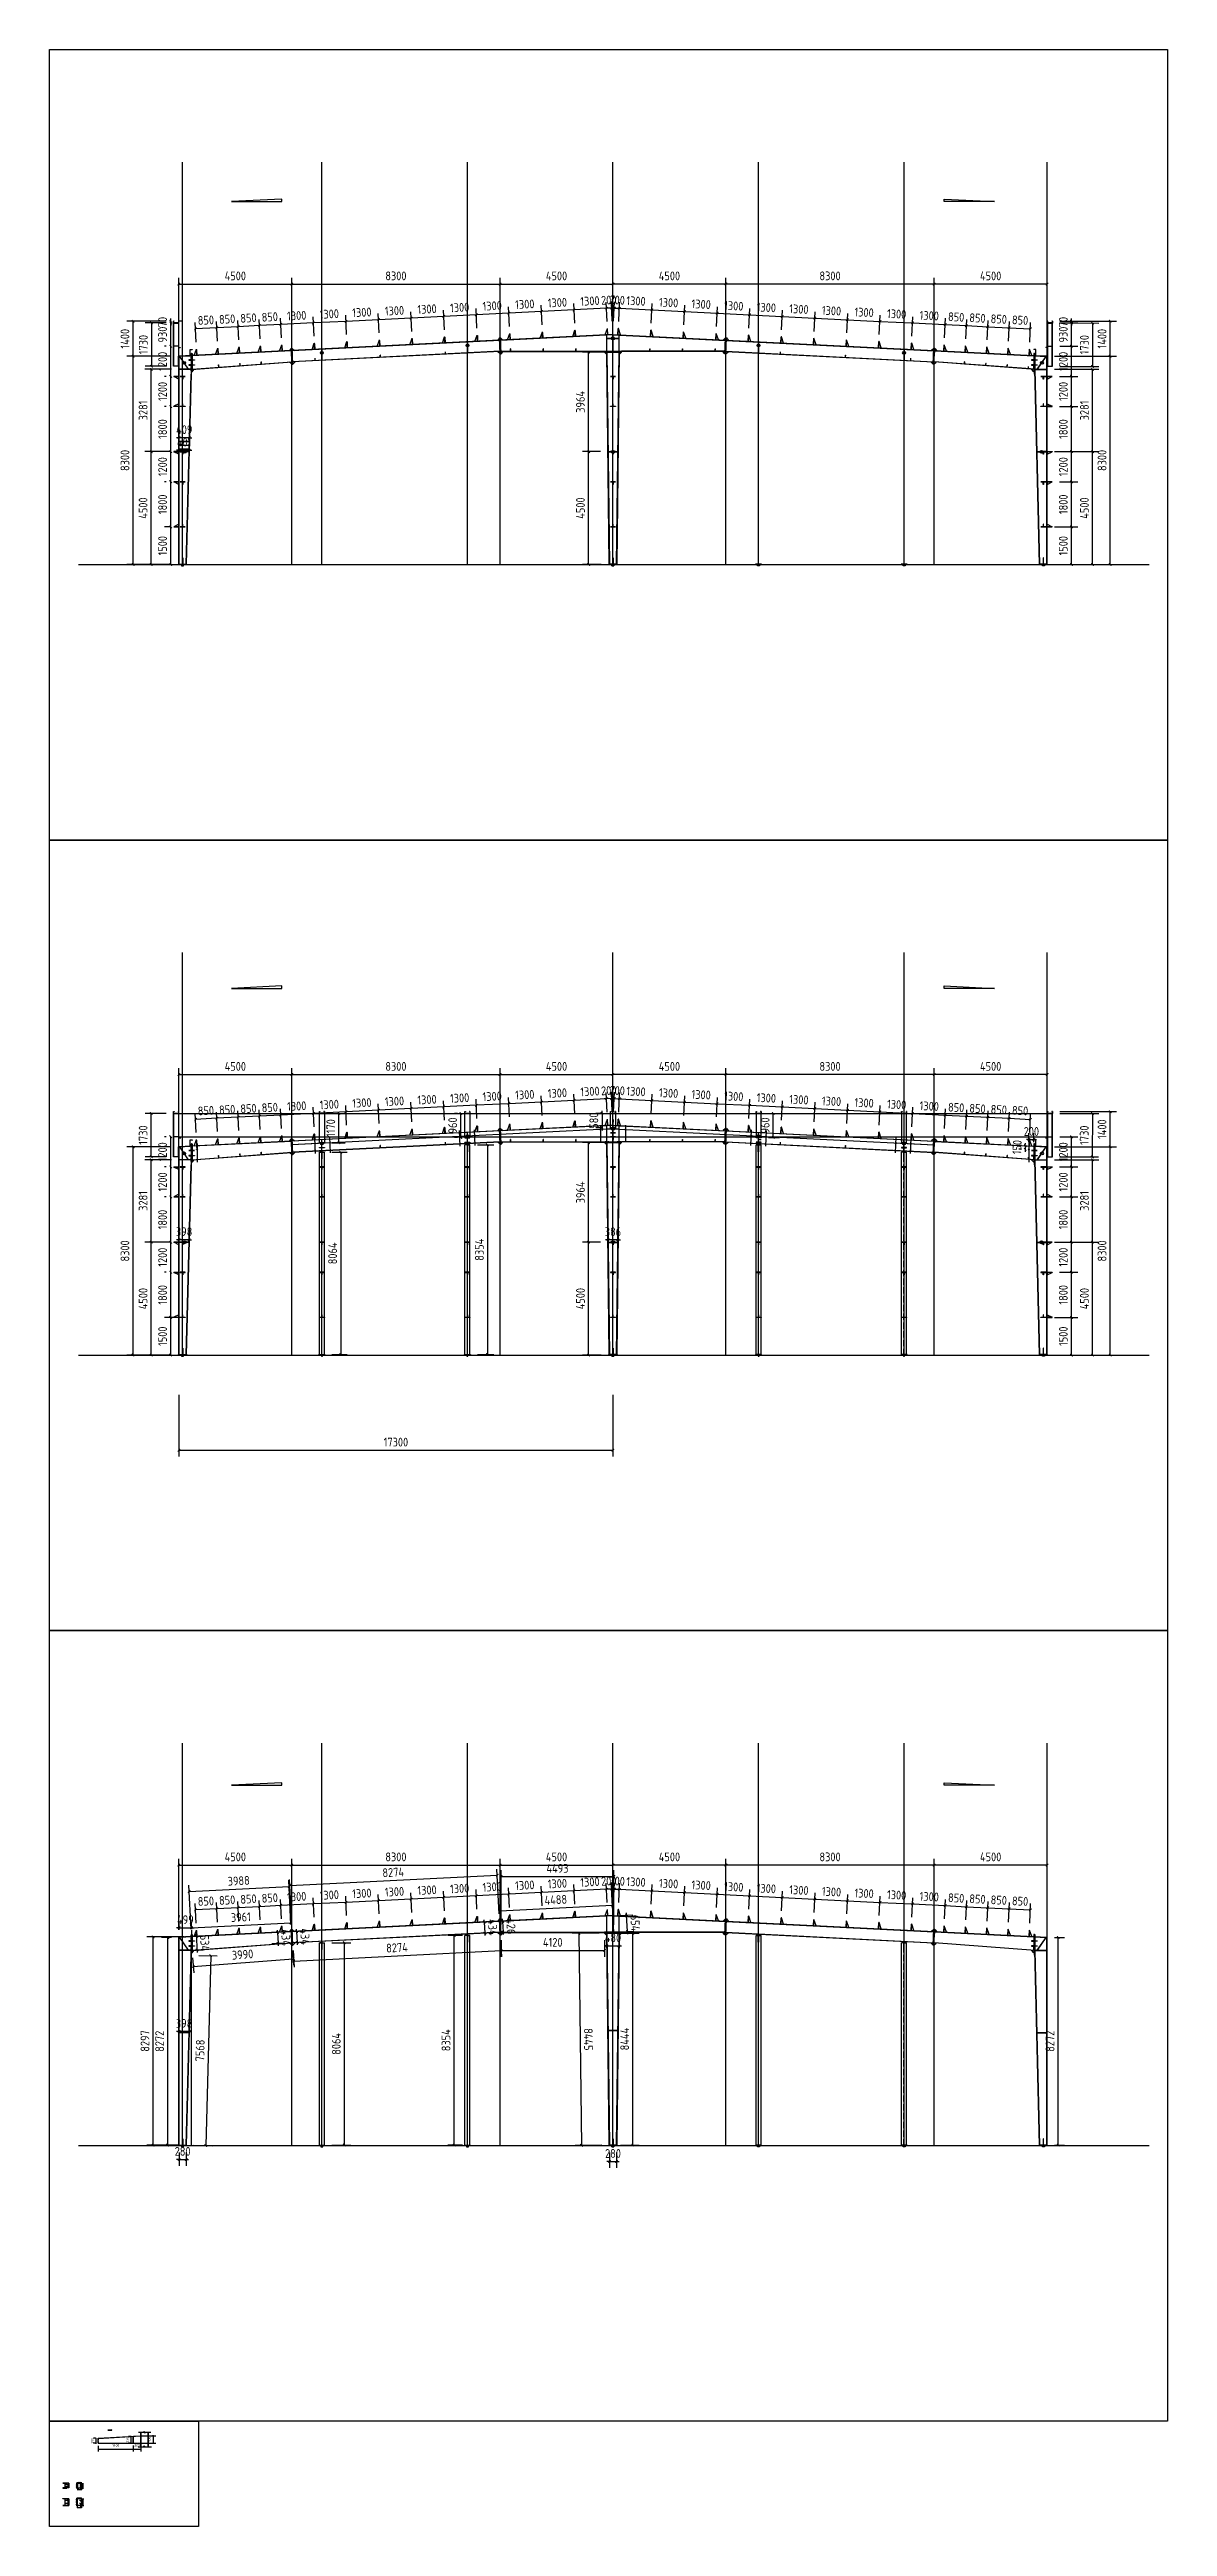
# Model space of a CAD drawing. Extents: x 102162 to 621267, y -39398 to 328893.
# Drawn here: x 176412 to 220962, y 218902 to 317602 of the extents above; entities that cross this region are included whole.
import ezdxf

# ---------------------------------------------------------------- set-up
doc = ezdxf.new("R2010")
doc.units = 0
doc.header["$LTSCALE"] = 1000
doc.header["$MEASUREMENT"] = 0
doc.linetypes.add('DASH', pattern=[0.35, 0.25, -0.1])
doc.linetypes.add('DOTE', pattern=[2.42, 2, -0.2, 0.02, -0.2])
doc.layers.add('AXIS', color=3, linetype='Continuous')
doc.layers.add('DOTE', color=1, linetype='Continuous')
doc.styles.get("Standard").update_dxf_attribs({"font": 'gbenor.shx', "bigfont": 'gbcbig.shx'})
doc.dimstyles.get("Standard").update_dxf_attribs({"dimscale": 100, "dimtxt": 3.5, "dimasz": 1, "dimexe": 2.5, "dimexo": 3, "dimgap": 1.5, "dimtad": 1, "dimdec": 0, "dimzin": 0, "dimdsep": 46, "dimtxsty": 'Standard', "dimblk": 'ARCHTICK', "dimcen": 0.09, "dimadec": 0, "dimazin": 0, "dimtfac": 1, "dimtdec": 0, "dimtix": 1, "dimtmove": 2, "dimatfit": 3, "dimfxl": 1, "dimtolj": 1, "dimtzin": 0, "dimarcsym": 0})

msp = doc.modelspace()

# ---------------------------------------------------------------- blocks, each defined once
blk = doc.blocks.new('_ArchTick')
at = {"color": 0, "linetype": 'ByBlock', "const_width": 0.4}
blk.add_lwpolyline([(-0.5, -0.5), (0.5, 0.5)], dxfattribs=at)
blk = doc.blocks.new('*D5329')
at = {"layer": 'AXIS', "color": 0, "lineweight": -2}
for p, q in [((181565, 242676), (181565, 245507)), ((181565, 245257), (186065, 245257)), ((186065, 243169), (186065, 245507))]:
    blk.add_line(p, q, dxfattribs=at)
at = {"layer": 'Defpoints', "color": 0}
for p in [(186065, 245257), (186065, 242869), (181565, 242376)]:
    blk.add_point(p, dxfattribs=at)
at = {"layer": 'AXIS', "color": 0, "lineweight": -2, "xscale": 100, "yscale": 100, "zscale": 100, "rotation": 180}
blk.add_blockref('_ArchTick', (181565, 245257), dxfattribs=at)
at = {"layer": 'AXIS', "color": 0, "lineweight": -2, "xscale": 100, "yscale": 100, "zscale": 100}
blk.add_blockref('_ArchTick', (186065, 245257), dxfattribs=at)
at = {"layer": 'AXIS', "color": 0, "insert": (183815, 245582), "char_height": 350, "attachment_point": 5}
blk.add_mtext('\\A1;4500', dxfattribs=at)
blk = doc.blocks.new('*D5330')
at = {"layer": 'AXIS', "color": 0, "lineweight": -2}
for p, q in [((186065, 243169), (186065, 245507)), ((186065, 245257), (194365, 245257)), ((194365, 242097), (194365, 245507))]:
    blk.add_line(p, q, dxfattribs=at)
at = {"layer": 'Defpoints', "color": 0}
for p in [(194365, 245257), (186065, 242869), (194365, 241797)]:
    blk.add_point(p, dxfattribs=at)
at = {"layer": 'AXIS', "color": 0, "lineweight": -2, "xscale": 100, "yscale": 100, "zscale": 100, "rotation": 180}
blk.add_blockref('_ArchTick', (186065, 245257), dxfattribs=at)
at = {"layer": 'AXIS', "color": 0, "lineweight": -2, "xscale": 100, "yscale": 100, "zscale": 100}
blk.add_blockref('_ArchTick', (194365, 245257), dxfattribs=at)
at = {"layer": 'AXIS', "color": 0, "insert": (190215, 245582), "char_height": 350, "attachment_point": 5}
blk.add_mtext('\\A1;8300', dxfattribs=at)
blk = doc.blocks.new('*D5331')
at = {"layer": 'AXIS', "color": 0, "lineweight": -2}
for p, q in [((194365, 242097), (194365, 245507)), ((194365, 245257), (198865, 245257)), ((198865, 244239), (198865, 245507))]:
    blk.add_line(p, q, dxfattribs=at)
at = {"layer": 'Defpoints', "color": 0}
for p in [(198865, 245257), (198865, 243939), (194365, 241797)]:
    blk.add_point(p, dxfattribs=at)
at = {"layer": 'AXIS', "color": 0, "lineweight": -2, "xscale": 100, "yscale": 100, "zscale": 100, "rotation": 180}
blk.add_blockref('_ArchTick', (194365, 245257), dxfattribs=at)
at = {"layer": 'AXIS', "color": 0, "lineweight": -2, "xscale": 100, "yscale": 100, "zscale": 100}
blk.add_blockref('_ArchTick', (198865, 245257), dxfattribs=at)
at = {"layer": 'AXIS', "color": 0, "insert": (196615, 245582), "char_height": 350, "attachment_point": 5}
blk.add_mtext('\\A1;4500', dxfattribs=at)
blk = doc.blocks.new('*D5332')
at = {"layer": 'AXIS', "color": 0, "lineweight": -2}
for p, q in [((198613, 244291), (198513, 244286)), ((198639, 243762), (198600, 244540)), ((198813, 244301), (198613, 244291)), ((198839, 243772), (198800, 244550)), ((198813, 244301), (198912, 244306))]:
    blk.add_line(p, q, dxfattribs=at)
at = {"layer": 'Defpoints', "color": 0}
for p in [(198613, 244291), (198654, 243462), (198854, 243472)]:
    blk.add_point(p, dxfattribs=at)
at = {"layer": 'AXIS', "color": 0, "lineweight": -2, "xscale": 100, "yscale": 100, "zscale": 100}
for p, rotation in [((198613, 244291), 2.862405226122572), ((198813, 244301), 182.8624052261226)]:
    blk.add_blockref('_ArchTick', p, dxfattribs=dict(at, rotation=rotation))
at = {"layer": 'AXIS', "color": 0, "insert": (198696, 244620), "char_height": 350, "attachment_point": 5, "rotation": 2.86241}
blk.add_mtext('\\A1;200', dxfattribs=at)
blk = doc.blocks.new('*D5333')
at = {"layer": 'AXIS', "color": 0, "lineweight": -2}
for p, q in [((197341, 243697), (197302, 244476)), ((198613, 244291), (197314, 244226)), ((198639, 243762), (198600, 244540))]:
    blk.add_line(p, q, dxfattribs=at)
at = {"layer": 'Defpoints', "color": 0}
for p in [(197314, 244226), (197356, 243397), (198654, 243462)]:
    blk.add_point(p, dxfattribs=at)
at = {"layer": 'AXIS', "color": 0, "lineweight": -2, "xscale": 100, "yscale": 100, "zscale": 100}
for p, rotation in [((197314, 244226), 182.8624052245865), ((198613, 244291), 2.862405224586491)]:
    blk.add_blockref('_ArchTick', p, dxfattribs=dict(at, rotation=rotation))
at = {"layer": 'AXIS', "color": 0, "insert": (197947, 244583), "char_height": 350, "attachment_point": 5, "rotation": 2.86241}
blk.add_mtext('\\A1;1300', dxfattribs=at)
blk = doc.blocks.new('*D5334')
at = {"layer": 'AXIS', "color": 0, "lineweight": -2}
for p, q in [((196043, 243632), (196004, 244411)), ((197314, 244226), (196016, 244161)), ((197341, 243697), (197302, 244476))]:
    blk.add_line(p, q, dxfattribs=at)
at = {"layer": 'Defpoints', "color": 0}
for p in [(196016, 244161), (196057, 243332), (197356, 243397)]:
    blk.add_point(p, dxfattribs=at)
at = {"layer": 'AXIS', "color": 0, "lineweight": -2, "xscale": 100, "yscale": 100, "zscale": 100}
for p, rotation in [((196016, 244161), 182.8624052245865), ((197314, 244226), 2.862405224586491)]:
    blk.add_blockref('_ArchTick', p, dxfattribs=dict(at, rotation=rotation))
at = {"layer": 'AXIS', "color": 0, "insert": (196649, 244518), "char_height": 350, "attachment_point": 5, "rotation": 2.86241}
blk.add_mtext('\\A1;1300', dxfattribs=at)
blk = doc.blocks.new('*D5335')
at = {"layer": 'AXIS', "color": 0, "lineweight": -2}
for p, q in [((194744, 243567), (194705, 244346)), ((196016, 244161), (194718, 244096)), ((196043, 243632), (196004, 244411))]:
    blk.add_line(p, q, dxfattribs=at)
at = {"layer": 'Defpoints', "color": 0}
for p in [(194718, 244096), (194759, 243267), (196057, 243332)]:
    blk.add_point(p, dxfattribs=at)
at = {"layer": 'AXIS', "color": 0, "lineweight": -2, "xscale": 100, "yscale": 100, "zscale": 100}
for p, rotation in [((194718, 244096), 182.8624052245865), ((196016, 244161), 2.862405224586491)]:
    blk.add_blockref('_ArchTick', p, dxfattribs=dict(at, rotation=rotation))
at = {"layer": 'AXIS', "color": 0, "insert": (195351, 244453), "char_height": 350, "attachment_point": 5, "rotation": 2.86241}
blk.add_mtext('\\A1;1300', dxfattribs=at)
blk = doc.blocks.new('*D5336')
at = {"layer": 'AXIS', "color": 0, "lineweight": -2}
for p, q in [((193446, 243502), (193407, 244281)), ((194718, 244096), (193419, 244031)), ((194744, 243567), (194705, 244346))]:
    blk.add_line(p, q, dxfattribs=at)
at = {"layer": 'Defpoints', "color": 0}
for p in [(193419, 244031), (193461, 243203), (194759, 243267)]:
    blk.add_point(p, dxfattribs=at)
at = {"layer": 'AXIS', "color": 0, "lineweight": -2, "xscale": 100, "yscale": 100, "zscale": 100}
for p, rotation in [((193419, 244031), 182.8624052245865), ((194718, 244096), 2.862405224586491)]:
    blk.add_blockref('_ArchTick', p, dxfattribs=dict(at, rotation=rotation))
at = {"layer": 'AXIS', "color": 0, "insert": (194052, 244388), "char_height": 350, "attachment_point": 5, "rotation": 2.86241}
blk.add_mtext('\\A1;1300', dxfattribs=at)
blk = doc.blocks.new('*D5337')
at = {"layer": 'AXIS', "color": 0, "lineweight": -2}
for p, q in [((192147, 243437), (192108, 244216)), ((193419, 244031), (192121, 243966)), ((193446, 243502), (193407, 244281))]:
    blk.add_line(p, q, dxfattribs=at)
at = {"layer": 'Defpoints', "color": 0}
for p in [(192121, 243966), (192162, 243138), (193461, 243203)]:
    blk.add_point(p, dxfattribs=at)
at = {"layer": 'AXIS', "color": 0, "lineweight": -2, "xscale": 100, "yscale": 100, "zscale": 100}
for p, rotation in [((192121, 243966), 182.8624052245865), ((193419, 244031), 2.862405224586491)]:
    blk.add_blockref('_ArchTick', p, dxfattribs=dict(at, rotation=rotation))
at = {"layer": 'AXIS', "color": 0, "insert": (192754, 244323), "char_height": 350, "attachment_point": 5, "rotation": 2.86241}
blk.add_mtext('\\A1;1300', dxfattribs=at)
blk = doc.blocks.new('*D5338')
at = {"layer": 'AXIS', "color": 0, "lineweight": -2}
for p, q in [((190849, 243372), (190810, 244151)), ((192121, 243966), (190823, 243901)), ((192147, 243437), (192108, 244216))]:
    blk.add_line(p, q, dxfattribs=at)
at = {"layer": 'Defpoints', "color": 0}
for p in [(190823, 243901), (190864, 243073), (192162, 243138)]:
    blk.add_point(p, dxfattribs=at)
at = {"layer": 'AXIS', "color": 0, "lineweight": -2, "xscale": 100, "yscale": 100, "zscale": 100}
for p, rotation in [((190823, 243901), 182.8624052245865), ((192121, 243966), 2.862405224586491)]:
    blk.add_blockref('_ArchTick', p, dxfattribs=dict(at, rotation=rotation))
at = {"layer": 'AXIS', "color": 0, "insert": (191455, 244258), "char_height": 350, "attachment_point": 5, "rotation": 2.86241}
blk.add_mtext('\\A1;1300', dxfattribs=at)
blk = doc.blocks.new('*D5339')
at = {"layer": 'AXIS', "color": 0, "lineweight": -2}
for p, q in [((189551, 243307), (189512, 244086)), ((190823, 243901), (189524, 243836)), ((190849, 243372), (190810, 244151))]:
    blk.add_line(p, q, dxfattribs=at)
at = {"layer": 'Defpoints', "color": 0}
for p in [(189524, 243836), (189566, 243008), (190864, 243073)]:
    blk.add_point(p, dxfattribs=at)
at = {"layer": 'AXIS', "color": 0, "lineweight": -2, "xscale": 100, "yscale": 100, "zscale": 100}
for p, rotation in [((189524, 243836), 182.8624052245865), ((190823, 243901), 2.862405224586491)]:
    blk.add_blockref('_ArchTick', p, dxfattribs=dict(at, rotation=rotation))
at = {"layer": 'AXIS', "color": 0, "insert": (190157, 244193), "char_height": 350, "attachment_point": 5, "rotation": 2.86241}
blk.add_mtext('\\A1;1300', dxfattribs=at)
blk = doc.blocks.new('*D5340')
at = {"layer": 'AXIS', "color": 0, "lineweight": -2}
for p, q in [((188252, 243242), (188213, 244021)), ((189524, 243836), (188226, 243771)), ((189551, 243307), (189512, 244086))]:
    blk.add_line(p, q, dxfattribs=at)
at = {"layer": 'Defpoints', "color": 0}
for p in [(188226, 243771), (188267, 242943), (189566, 243008)]:
    blk.add_point(p, dxfattribs=at)
at = {"layer": 'AXIS', "color": 0, "lineweight": -2, "xscale": 100, "yscale": 100, "zscale": 100}
for p, rotation in [((188226, 243771), 182.8624052245865), ((189524, 243836), 2.862405224586491)]:
    blk.add_blockref('_ArchTick', p, dxfattribs=dict(at, rotation=rotation))
at = {"layer": 'AXIS', "color": 0, "insert": (188859, 244129), "char_height": 350, "attachment_point": 5, "rotation": 2.86241}
blk.add_mtext('\\A1;1300', dxfattribs=at)
blk = doc.blocks.new('*D5341')
at = {"layer": 'AXIS', "color": 0, "lineweight": -2}
for p, q in [((186954, 243178), (186915, 243956)), ((188252, 243242), (188213, 244021)), ((188226, 243771), (186927, 243707))]:
    blk.add_line(p, q, dxfattribs=at)
at = {"layer": 'Defpoints', "color": 0}
for p in [(186927, 243707), (186969, 242878), (188267, 242943)]:
    blk.add_point(p, dxfattribs=at)
at = {"layer": 'AXIS', "color": 0, "lineweight": -2, "xscale": 100, "yscale": 100, "zscale": 100}
for p, rotation in [((188226, 243771), 2.862405224586491), ((186927, 243707), 182.8624052245865)]:
    blk.add_blockref('_ArchTick', p, dxfattribs=dict(at, rotation=rotation))
at = {"layer": 'AXIS', "color": 0, "insert": (187560, 244064), "char_height": 350, "attachment_point": 5, "rotation": 2.86241}
blk.add_mtext('\\A1;1300', dxfattribs=at)
blk = doc.blocks.new('*D5342')
at = {"layer": 'AXIS', "color": 0, "lineweight": -2}
for p, q in [((185655, 243113), (185617, 243891)), ((186954, 243178), (186915, 243956)), ((186927, 243707), (185629, 243642))]:
    blk.add_line(p, q, dxfattribs=at)
at = {"layer": 'Defpoints', "color": 0}
for p in [(185629, 243642), (185670, 242813), (186969, 242878)]:
    blk.add_point(p, dxfattribs=at)
at = {"layer": 'AXIS', "color": 0, "lineweight": -2, "xscale": 100, "yscale": 100, "zscale": 100}
for p, rotation in [((185629, 243642), 182.8624052245865), ((186927, 243707), 2.862405224586491)]:
    blk.add_blockref('_ArchTick', p, dxfattribs=dict(at, rotation=rotation))
at = {"layer": 'AXIS', "color": 0, "insert": (186262, 243999), "char_height": 350, "attachment_point": 5, "rotation": 2.86241}
blk.add_mtext('\\A1;1300', dxfattribs=at)
blk = doc.blocks.new('*D5343')
at = {"layer": 'AXIS', "color": 0, "lineweight": -2}
for p, q in [((184807, 243070), (184768, 243849)), ((185655, 243113), (185617, 243891)), ((185629, 243642), (184780, 243599))]:
    blk.add_line(p, q, dxfattribs=at)
at = {"layer": 'Defpoints', "color": 0}
for p in [(184780, 243599), (185670, 242813), (184822, 242771)]:
    blk.add_point(p, dxfattribs=at)
at = {"layer": 'AXIS', "color": 0, "lineweight": -2, "xscale": 100, "yscale": 100, "zscale": 100}
for p, rotation in [((184780, 243599), 182.8624052261108), ((185629, 243642), 2.862405226110791)]:
    blk.add_blockref('_ArchTick', p, dxfattribs=dict(at, rotation=rotation))
at = {"layer": 'AXIS', "color": 0, "insert": (185188, 243945), "char_height": 350, "attachment_point": 5, "rotation": 2.86241}
blk.add_mtext('\\A1;850', dxfattribs=at)
blk = doc.blocks.new('*D5422')
at = {"layer": 'AXIS', "color": 0, "lineweight": -2}
for p, q in [((183958, 243028), (183919, 243806)), ((184807, 243070), (184768, 243849)), ((184780, 243599), (183931, 243557))]:
    blk.add_line(p, q, dxfattribs=at)
at = {"layer": 'Defpoints', "color": 0}
for p in [(183931, 243557), (183973, 242728), (184822, 242771)]:
    blk.add_point(p, dxfattribs=at)
at = {"layer": 'AXIS', "color": 0, "lineweight": -2, "xscale": 100, "yscale": 100, "zscale": 100}
for p, rotation in [((183931, 243557), 182.8624052245865), ((184780, 243599), 2.862405224586491)]:
    blk.add_blockref('_ArchTick', p, dxfattribs=dict(at, rotation=rotation))
at = {"layer": 'AXIS', "color": 0, "insert": (184339, 243902), "char_height": 350, "attachment_point": 5, "rotation": 2.86241}
blk.add_mtext('\\A1;850', dxfattribs=at)
blk = doc.blocks.new('*D5423')
at = {"layer": 'AXIS', "color": 0, "lineweight": -2}
for p, q in [((183958, 243028), (183919, 243806)), ((183109, 242985), (183070, 243764)), ((183931, 243557), (183082, 243514))]:
    blk.add_line(p, q, dxfattribs=at)
at = {"layer": 'Defpoints', "color": 0}
for p in [(183082, 243514), (183124, 242686), (183973, 242728)]:
    blk.add_point(p, dxfattribs=at)
at = {"layer": 'AXIS', "color": 0, "lineweight": -2, "xscale": 100, "yscale": 100, "zscale": 100}
for p, rotation in [((183082, 243514), 182.8624052245865), ((183931, 243557), 2.862405224586491)]:
    blk.add_blockref('_ArchTick', p, dxfattribs=dict(at, rotation=rotation))
at = {"layer": 'AXIS', "color": 0, "insert": (183490, 243860), "char_height": 350, "attachment_point": 5, "rotation": 2.86241}
blk.add_mtext('\\A1;850', dxfattribs=at)
blk = doc.blocks.new('*D5424')
at = {"layer": 'AXIS', "color": 0, "lineweight": -2}
for p, q in [((182260, 242943), (182221, 243721)), ((183082, 243514), (182233, 243472)), ((183109, 242985), (183070, 243764))]:
    blk.add_line(p, q, dxfattribs=at)
at = {"layer": 'Defpoints', "color": 0}
for p in [(182233, 243472), (182275, 242643), (183124, 242686)]:
    blk.add_point(p, dxfattribs=at)
at = {"layer": 'AXIS', "color": 0, "lineweight": -2, "xscale": 100, "yscale": 100, "zscale": 100}
for p, rotation in [((182233, 243472), 182.8624052245865), ((183082, 243514), 2.862405224586491)]:
    blk.add_blockref('_ArchTick', p, dxfattribs=dict(at, rotation=rotation))
at = {"layer": 'AXIS', "color": 0, "insert": (182642, 243818), "char_height": 350, "attachment_point": 5, "rotation": 2.86241}
blk.add_mtext('\\A1;850', dxfattribs=at)
blk = doc.blocks.new('*D5425')
at = {"layer": 'AXIS', "color": 0, "lineweight": -2}
for p, q in [((211665, 243169), (211665, 245507)), ((216165, 245257), (211665, 245257)), ((216165, 242676), (216165, 245507))]:
    blk.add_line(p, q, dxfattribs=at)
at = {"layer": 'Defpoints', "color": 0}
for p in [(211665, 245257), (211665, 242869), (216165, 242376)]:
    blk.add_point(p, dxfattribs=at)
at = {"layer": 'AXIS', "color": 0, "lineweight": -2, "xscale": 100, "yscale": 100, "zscale": 100, "rotation": 180}
blk.add_blockref('_ArchTick', (211665, 245257), dxfattribs=at)
at = {"layer": 'AXIS', "color": 0, "lineweight": -2, "xscale": 100, "yscale": 100, "zscale": 100}
blk.add_blockref('_ArchTick', (216165, 245257), dxfattribs=at)
at = {"layer": 'AXIS', "color": 0, "insert": (213915, 245582), "char_height": 350, "attachment_point": 5}
blk.add_mtext('\\A1;4500', dxfattribs=at)
blk = doc.blocks.new('*D5426')
at = {"layer": 'AXIS', "color": 0, "lineweight": -2}
for p, q in [((203365, 242097), (203365, 245507)), ((211665, 245257), (203365, 245257)), ((211665, 243169), (211665, 245507))]:
    blk.add_line(p, q, dxfattribs=at)
at = {"layer": 'Defpoints', "color": 0}
for p in [(203365, 245257), (211665, 242869), (203365, 241797)]:
    blk.add_point(p, dxfattribs=at)
at = {"layer": 'AXIS', "color": 0, "lineweight": -2, "xscale": 100, "yscale": 100, "zscale": 100, "rotation": 180}
blk.add_blockref('_ArchTick', (203365, 245257), dxfattribs=at)
at = {"layer": 'AXIS', "color": 0, "lineweight": -2, "xscale": 100, "yscale": 100, "zscale": 100}
blk.add_blockref('_ArchTick', (211665, 245257), dxfattribs=at)
at = {"layer": 'AXIS', "color": 0, "insert": (207515, 245582), "char_height": 350, "attachment_point": 5}
blk.add_mtext('\\A1;8300', dxfattribs=at)
blk = doc.blocks.new('*D5427')
at = {"layer": 'AXIS', "color": 0, "lineweight": -2}
for p, q in [((198865, 244239), (198865, 245507)), ((203365, 245257), (198865, 245257)), ((203365, 242097), (203365, 245507))]:
    blk.add_line(p, q, dxfattribs=at)
at = {"layer": 'Defpoints', "color": 0}
for p in [(198865, 245257), (198865, 243939), (203365, 241797)]:
    blk.add_point(p, dxfattribs=at)
at = {"layer": 'AXIS', "color": 0, "lineweight": -2, "xscale": 100, "yscale": 100, "zscale": 100, "rotation": 180}
blk.add_blockref('_ArchTick', (198865, 245257), dxfattribs=at)
at = {"layer": 'AXIS', "color": 0, "lineweight": -2, "xscale": 100, "yscale": 100, "zscale": 100}
blk.add_blockref('_ArchTick', (203365, 245257), dxfattribs=at)
at = {"layer": 'AXIS', "color": 0, "insert": (201115, 245582), "char_height": 350, "attachment_point": 5}
blk.add_mtext('\\A1;4500', dxfattribs=at)
blk = doc.blocks.new('*D5428')
at = {"layer": 'AXIS', "color": 0, "lineweight": -2}
for p, q in [((198918, 244301), (198818, 244306)), ((198892, 243772), (198931, 244550)), ((198918, 244301), (199118, 244291)), ((199092, 243762), (199130, 244540)), ((199118, 244291), (199218, 244286))]:
    blk.add_line(p, q, dxfattribs=at)
at = {"layer": 'Defpoints', "color": 0}
for p in [(199118, 244291), (198877, 243472), (199077, 243462)]:
    blk.add_point(p, dxfattribs=at)
at = {"layer": 'AXIS', "color": 0, "lineweight": -2, "xscale": 100, "yscale": 100, "zscale": 100}
for p, rotation in [((198918, 244301), 357.1375947738775), ((199118, 244291), 177.1375947738774)]:
    blk.add_blockref('_ArchTick', p, dxfattribs=dict(at, rotation=rotation))
at = {"layer": 'AXIS', "color": 0, "insert": (199034, 244620), "char_height": 350, "attachment_point": 5, "rotation": 357.13759}
blk.add_mtext('\\A1;200', dxfattribs=at)
blk = doc.blocks.new('*D5429')
at = {"layer": 'AXIS', "color": 0, "lineweight": -2}
for p, q in [((199092, 243762), (199130, 244540)), ((199118, 244291), (200416, 244226)), ((200390, 243697), (200429, 244476))]:
    blk.add_line(p, q, dxfattribs=at)
at = {"layer": 'Defpoints', "color": 0}
for p in [(200416, 244226), (199077, 243462), (200375, 243397)]:
    blk.add_point(p, dxfattribs=at)
at = {"layer": 'AXIS', "color": 0, "lineweight": -2, "xscale": 100, "yscale": 100, "zscale": 100}
for p, rotation in [((199118, 244291), 177.1375947754135), ((200416, 244226), 357.1375947754135)]:
    blk.add_blockref('_ArchTick', p, dxfattribs=dict(at, rotation=rotation))
at = {"layer": 'AXIS', "color": 0, "insert": (199783, 244583), "char_height": 350, "attachment_point": 5, "rotation": 357.13759}
blk.add_mtext('\\A1;1300', dxfattribs=at)
blk = doc.blocks.new('*D5430')
at = {"layer": 'AXIS', "color": 0, "lineweight": -2}
for p, q in [((200390, 243697), (200429, 244476)), ((200416, 244226), (201715, 244161)), ((201688, 243632), (201727, 244411))]:
    blk.add_line(p, q, dxfattribs=at)
at = {"layer": 'Defpoints', "color": 0}
for p in [(201715, 244161), (200375, 243397), (201673, 243332)]:
    blk.add_point(p, dxfattribs=at)
at = {"layer": 'AXIS', "color": 0, "lineweight": -2, "xscale": 100, "yscale": 100, "zscale": 100}
for p, rotation in [((200416, 244226), 177.1375947754135), ((201715, 244161), 357.1375947754135)]:
    blk.add_blockref('_ArchTick', p, dxfattribs=dict(at, rotation=rotation))
at = {"layer": 'AXIS', "color": 0, "insert": (201082, 244518), "char_height": 350, "attachment_point": 5, "rotation": 357.13759}
blk.add_mtext('\\A1;1300', dxfattribs=at)
blk = doc.blocks.new('*D5431')
at = {"layer": 'AXIS', "color": 0, "lineweight": -2}
for p, q in [((201688, 243632), (201727, 244411)), ((201715, 244161), (203013, 244096)), ((202987, 243567), (203026, 244346))]:
    blk.add_line(p, q, dxfattribs=at)
at = {"layer": 'Defpoints', "color": 0}
for p in [(203013, 244096), (201673, 243332), (202972, 243267)]:
    blk.add_point(p, dxfattribs=at)
at = {"layer": 'AXIS', "color": 0, "lineweight": -2, "xscale": 100, "yscale": 100, "zscale": 100}
for p, rotation in [((201715, 244161), 177.1375947754135), ((203013, 244096), 357.1375947754135)]:
    blk.add_blockref('_ArchTick', p, dxfattribs=dict(at, rotation=rotation))
at = {"layer": 'AXIS', "color": 0, "insert": (202380, 244453), "char_height": 350, "attachment_point": 5, "rotation": 357.13759}
blk.add_mtext('\\A1;1300', dxfattribs=at)
blk = doc.blocks.new('*D5432')
at = {"layer": 'AXIS', "color": 0, "lineweight": -2}
for p, q in [((202987, 243567), (203026, 244346)), ((203013, 244096), (204311, 244031)), ((204285, 243502), (204324, 244281))]:
    blk.add_line(p, q, dxfattribs=at)
at = {"layer": 'Defpoints', "color": 0}
for p in [(204311, 244031), (202972, 243267), (204270, 243203)]:
    blk.add_point(p, dxfattribs=at)
at = {"layer": 'AXIS', "color": 0, "lineweight": -2, "xscale": 100, "yscale": 100, "zscale": 100}
for p, rotation in [((203013, 244096), 177.1375947754135), ((204311, 244031), 357.1375947754135)]:
    blk.add_blockref('_ArchTick', p, dxfattribs=dict(at, rotation=rotation))
at = {"layer": 'AXIS', "color": 0, "insert": (203679, 244388), "char_height": 350, "attachment_point": 5, "rotation": 357.13759}
blk.add_mtext('\\A1;1300', dxfattribs=at)
blk = doc.blocks.new('*D5433')
at = {"layer": 'AXIS', "color": 0, "lineweight": -2}
for p, q in [((204285, 243502), (204324, 244281)), ((204311, 244031), (205610, 243966)), ((205583, 243437), (205622, 244216))]:
    blk.add_line(p, q, dxfattribs=at)
at = {"layer": 'Defpoints', "color": 0}
for p in [(205610, 243966), (204270, 243203), (205568, 243138)]:
    blk.add_point(p, dxfattribs=at)
at = {"layer": 'AXIS', "color": 0, "lineweight": -2, "xscale": 100, "yscale": 100, "zscale": 100}
for p, rotation in [((204311, 244031), 177.1375947754135), ((205610, 243966), 357.1375947754135)]:
    blk.add_blockref('_ArchTick', p, dxfattribs=dict(at, rotation=rotation))
at = {"layer": 'AXIS', "color": 0, "insert": (204977, 244323), "char_height": 350, "attachment_point": 5, "rotation": 357.13759}
blk.add_mtext('\\A1;1300', dxfattribs=at)
blk = doc.blocks.new('*D5434')
at = {"layer": 'AXIS', "color": 0, "lineweight": -2}
for p, q in [((205583, 243437), (205622, 244216)), ((205610, 243966), (206908, 243901)), ((206882, 243372), (206921, 244151))]:
    blk.add_line(p, q, dxfattribs=at)
at = {"layer": 'Defpoints', "color": 0}
for p in [(206908, 243901), (205568, 243138), (206867, 243073)]:
    blk.add_point(p, dxfattribs=at)
at = {"layer": 'AXIS', "color": 0, "lineweight": -2, "xscale": 100, "yscale": 100, "zscale": 100}
for p, rotation in [((205610, 243966), 177.1375947754135), ((206908, 243901), 357.1375947754135)]:
    blk.add_blockref('_ArchTick', p, dxfattribs=dict(at, rotation=rotation))
at = {"layer": 'AXIS', "color": 0, "insert": (206275, 244258), "char_height": 350, "attachment_point": 5, "rotation": 357.13759}
blk.add_mtext('\\A1;1300', dxfattribs=at)
blk = doc.blocks.new('*D5435')
at = {"layer": 'AXIS', "color": 0, "lineweight": -2}
for p, q in [((206882, 243372), (206921, 244151)), ((206908, 243901), (208207, 243836)), ((208180, 243307), (208219, 244086))]:
    blk.add_line(p, q, dxfattribs=at)
at = {"layer": 'Defpoints', "color": 0}
for p in [(208207, 243836), (206867, 243073), (208165, 243008)]:
    blk.add_point(p, dxfattribs=at)
at = {"layer": 'AXIS', "color": 0, "lineweight": -2, "xscale": 100, "yscale": 100, "zscale": 100}
for p, rotation in [((206908, 243901), 177.1375947754135), ((208207, 243836), 357.1375947754135)]:
    blk.add_blockref('_ArchTick', p, dxfattribs=dict(at, rotation=rotation))
at = {"layer": 'AXIS', "color": 0, "insert": (207574, 244193), "char_height": 350, "attachment_point": 5, "rotation": 357.13759}
blk.add_mtext('\\A1;1300', dxfattribs=at)
blk = doc.blocks.new('*D5436')
at = {"layer": 'AXIS', "color": 0, "lineweight": -2}
for p, q in [((208180, 243307), (208219, 244086)), ((208207, 243836), (209505, 243771)), ((209479, 243242), (209517, 244021))]:
    blk.add_line(p, q, dxfattribs=at)
at = {"layer": 'Defpoints', "color": 0}
for p in [(208165, 243008), (209464, 242943), (209505, 243771)]:
    blk.add_point(p, dxfattribs=at)
at = {"layer": 'AXIS', "color": 0, "lineweight": -2, "xscale": 100, "yscale": 100, "zscale": 100}
for p, rotation in [((208207, 243836), 177.1375947754135), ((209505, 243771), 357.1375947754135)]:
    blk.add_blockref('_ArchTick', p, dxfattribs=dict(at, rotation=rotation))
at = {"layer": 'AXIS', "color": 0, "insert": (208872, 244129), "char_height": 350, "attachment_point": 5, "rotation": 357.13759}
blk.add_mtext('\\A1;1300', dxfattribs=at)
blk = doc.blocks.new('*D5437')
at = {"layer": 'AXIS', "color": 0, "lineweight": -2}
for p, q in [((209479, 243242), (209517, 244021)), ((210777, 243178), (210816, 243956)), ((209505, 243771), (210803, 243707))]:
    blk.add_line(p, q, dxfattribs=at)
at = {"layer": 'Defpoints', "color": 0}
for p in [(209464, 242943), (210762, 242878), (210803, 243707)]:
    blk.add_point(p, dxfattribs=at)
at = {"layer": 'AXIS', "color": 0, "lineweight": -2, "xscale": 100, "yscale": 100, "zscale": 100}
for p, rotation in [((209505, 243771), 177.1375947754135), ((210803, 243707), 357.1375947754135)]:
    blk.add_blockref('_ArchTick', p, dxfattribs=dict(at, rotation=rotation))
at = {"layer": 'AXIS', "color": 0, "insert": (210170, 244064), "char_height": 350, "attachment_point": 5, "rotation": 357.13759}
blk.add_mtext('\\A1;1300', dxfattribs=at)
blk = doc.blocks.new('*D5438')
at = {"layer": 'AXIS', "color": 0, "lineweight": -2}
for p, q in [((210777, 243178), (210816, 243956)), ((212075, 243113), (212114, 243891)), ((210803, 243707), (212102, 243642))]:
    blk.add_line(p, q, dxfattribs=at)
at = {"layer": 'Defpoints', "color": 0}
for p in [(210762, 242878), (212060, 242813), (212102, 243642)]:
    blk.add_point(p, dxfattribs=at)
at = {"layer": 'AXIS', "color": 0, "lineweight": -2, "xscale": 100, "yscale": 100, "zscale": 100}
for p, rotation in [((210803, 243707), 177.1375947754135), ((212102, 243642), 357.1375947754135)]:
    blk.add_blockref('_ArchTick', p, dxfattribs=dict(at, rotation=rotation))
at = {"layer": 'AXIS', "color": 0, "insert": (211469, 243999), "char_height": 350, "attachment_point": 5, "rotation": 357.13759}
blk.add_mtext('\\A1;1300', dxfattribs=at)
blk = doc.blocks.new('*D5439')
at = {"layer": 'AXIS', "color": 0, "lineweight": -2}
for p, q in [((212075, 243113), (212114, 243891)), ((212924, 243070), (212963, 243849)), ((212102, 243642), (212951, 243599))]:
    blk.add_line(p, q, dxfattribs=at)
at = {"layer": 'Defpoints', "color": 0}
for p in [(212060, 242813), (212951, 243599), (212909, 242771)]:
    blk.add_point(p, dxfattribs=at)
at = {"layer": 'AXIS', "color": 0, "lineweight": -2, "xscale": 100, "yscale": 100, "zscale": 100}
for p, rotation in [((212102, 243642), 177.1375947738892), ((212951, 243599), 357.1375947738892)]:
    blk.add_blockref('_ArchTick', p, dxfattribs=dict(at, rotation=rotation))
at = {"layer": 'AXIS', "color": 0, "insert": (212542, 243945), "char_height": 350, "attachment_point": 5, "rotation": 357.13759}
blk.add_mtext('\\A1;850', dxfattribs=at)
blk = doc.blocks.new('*D5440')
at = {"layer": 'AXIS', "color": 0, "lineweight": -2}
for p, q in [((212924, 243070), (212963, 243849)), ((213773, 243028), (213812, 243806)), ((212951, 243599), (213800, 243557))]:
    blk.add_line(p, q, dxfattribs=at)
at = {"layer": 'Defpoints', "color": 0}
for p in [(213800, 243557), (212909, 242771), (213758, 242728)]:
    blk.add_point(p, dxfattribs=at)
at = {"layer": 'AXIS', "color": 0, "lineweight": -2, "xscale": 100, "yscale": 100, "zscale": 100}
for p, rotation in [((212951, 243599), 177.1375947754135), ((213800, 243557), 357.1375947754135)]:
    blk.add_blockref('_ArchTick', p, dxfattribs=dict(at, rotation=rotation))
at = {"layer": 'AXIS', "color": 0, "insert": (213391, 243902), "char_height": 350, "attachment_point": 5, "rotation": 357.13759}
blk.add_mtext('\\A1;850', dxfattribs=at)
blk = doc.blocks.new('*D5441')
at = {"layer": 'AXIS', "color": 0, "lineweight": -2}
for p, q in [((213773, 243028), (213812, 243806)), ((213800, 243557), (214649, 243514)), ((214622, 242985), (214661, 243764))]:
    blk.add_line(p, q, dxfattribs=at)
at = {"layer": 'Defpoints', "color": 0}
for p in [(214649, 243514), (213758, 242728), (214607, 242686)]:
    blk.add_point(p, dxfattribs=at)
at = {"layer": 'AXIS', "color": 0, "lineweight": -2, "xscale": 100, "yscale": 100, "zscale": 100}
for p, rotation in [((213800, 243557), 177.1375947754135), ((214649, 243514), 357.1375947754135)]:
    blk.add_blockref('_ArchTick', p, dxfattribs=dict(at, rotation=rotation))
at = {"layer": 'AXIS', "color": 0, "insert": (214240, 243860), "char_height": 350, "attachment_point": 5, "rotation": 357.13759}
blk.add_mtext('\\A1;850', dxfattribs=at)
blk = doc.blocks.new('*D5442')
at = {"layer": 'AXIS', "color": 0, "lineweight": -2}
for p, q in [((214622, 242985), (214661, 243764)), ((214649, 243514), (215498, 243472)), ((215471, 242943), (215510, 243721))]:
    blk.add_line(p, q, dxfattribs=at)
at = {"layer": 'Defpoints', "color": 0}
for p in [(215498, 243472), (214607, 242686), (215456, 242643)]:
    blk.add_point(p, dxfattribs=at)
at = {"layer": 'AXIS', "color": 0, "lineweight": -2, "xscale": 100, "yscale": 100, "zscale": 100}
for p, rotation in [((214649, 243514), 177.1375947754135), ((215498, 243472), 357.1375947754135)]:
    blk.add_blockref('_ArchTick', p, dxfattribs=dict(at, rotation=rotation))
at = {"layer": 'AXIS', "color": 0, "insert": (215089, 243818), "char_height": 350, "attachment_point": 5, "rotation": 357.13759}
blk.add_mtext('\\A1;850', dxfattribs=at)
blk = doc.blocks.new('*D5443')
at = {"color": 0, "lineweight": -2}
for p, q in [((181275, 242372), (180873, 242372)), ((181123, 234099), (181123, 242372)), ((181275, 234099), (180873, 234099))]:
    blk.add_line(p, q, dxfattribs=at)
at = {"layer": 'Defpoints', "color": 0}
for p in [(181123, 242372), (181575, 242372), (181575, 234099)]:
    blk.add_point(p, dxfattribs=at)
at = {"color": 0, "lineweight": -2, "xscale": 100, "yscale": 100, "zscale": 100}
for p, rotation in [((181123, 242372), 90), ((181123, 234099), 270)]:
    blk.add_blockref('_ArchTick', p, dxfattribs=dict(at, rotation=rotation))
at = {"color": 0, "insert": (180798, 238235), "char_height": 350, "attachment_point": 5, "rotation": 90}
blk.add_mtext('\\A1;8272', dxfattribs=at)
blk = doc.blocks.new('*D5240')
at = {"color": 0, "lineweight": -2}
for p, q in [((181575, 233524), (181475, 233524)), ((181575, 233799), (181575, 233274)), ((181575, 233524), (181856, 233524)), ((181856, 233799), (181856, 233274)), ((181856, 233524), (181956, 233524))]:
    blk.add_line(p, q, dxfattribs=at)
at = {"layer": 'Defpoints', "color": 0}
for p in [(181575, 234099), (181856, 234099), (181856, 233524)]:
    blk.add_point(p, dxfattribs=at)
at = {"color": 0, "lineweight": -2, "xscale": 100, "yscale": 100, "zscale": 100}
blk.add_blockref('_ArchTick', (181575, 233524), dxfattribs=at)
at = {"color": 0, "lineweight": -2, "xscale": 100, "yscale": 100, "zscale": 100, "rotation": 180}
blk.add_blockref('_ArchTick', (181856, 233524), dxfattribs=at)
at = {"color": 0, "insert": (181716, 233849), "char_height": 350, "attachment_point": 5}
blk.add_mtext('\\A1;280', dxfattribs=at)
blk = doc.blocks.new('*D5444')
at = {"color": 0, "lineweight": -2}
for p, q in [((185748, 242580), (185246, 242555)), ((185770, 242147), (185267, 242122)), ((185495, 242567), (185490, 242667)), ((185495, 242567), (185517, 242134)), ((185517, 242134), (185522, 242034))]:
    blk.add_line(p, q, dxfattribs=at)
at = {"layer": 'Defpoints', "color": 0}
for p in [(185517, 242134), (186048, 242595), (186069, 242162)]:
    blk.add_point(p, dxfattribs=at)
at = {"color": 0, "lineweight": -2, "xscale": 100, "yscale": 100, "zscale": 100}
for p, rotation in [((185495, 242567), 272.8624052261156), ((185517, 242134), 92.86240522611561)]:
    blk.add_blockref('_ArchTick', p, dxfattribs=dict(at, rotation=rotation))
at = {"color": 0, "insert": (185831, 242367), "char_height": 350, "attachment_point": 5, "rotation": 272.86241}
blk.add_mtext('\\A1;434', dxfattribs=at)
blk = doc.blocks.new('*D5445')
at = {"color": 0, "lineweight": -2}
for p, q in [((186257, 242606), (186252, 242705)), ((186257, 242606), (186279, 242172)), ((186279, 242172), (186284, 242072)), ((186383, 242612), (186507, 242618)), ((186405, 242178), (186528, 242185))]:
    blk.add_line(p, q, dxfattribs=at)
at = {"layer": 'Defpoints', "color": 0}
for p in [(186084, 242597), (186105, 242163), (186279, 242172)]:
    blk.add_point(p, dxfattribs=at)
at = {"color": 0, "lineweight": -2, "xscale": 100, "yscale": 100, "zscale": 100}
for p, rotation in [((186257, 242606), 272.8624052261098), ((186279, 242172), 92.86240522610979)]:
    blk.add_blockref('_ArchTick', p, dxfattribs=dict(at, rotation=rotation))
at = {"color": 0, "insert": (186592, 242405), "char_height": 350, "attachment_point": 5, "rotation": 272.86241}
blk.add_mtext('\\A1;434', dxfattribs=at)
blk = doc.blocks.new('*D5241')
at = {"color": 0, "lineweight": -2}
for p, q in [((186121, 241856), (186154, 241184)), ((186142, 241434), (194406, 241847)), ((194385, 242269), (194418, 241597))]:
    blk.add_line(p, q, dxfattribs=at)
at = {"layer": 'Defpoints', "color": 0}
for p in [(186106, 242155), (194370, 242569), (194406, 241847)]:
    blk.add_point(p, dxfattribs=at)
at = {"color": 0, "lineweight": -2, "xscale": 100, "yscale": 100, "zscale": 100}
for p, rotation in [((194406, 241847), 2.862405226111923), ((186142, 241434), 182.8624052261119)]:
    blk.add_blockref('_ArchTick', p, dxfattribs=dict(at, rotation=rotation))
at = {"color": 0, "insert": (190258, 241965), "char_height": 350, "attachment_point": 5, "rotation": 2.86241}
blk.add_mtext('\\A1;8274', dxfattribs=at)
blk = doc.blocks.new('*D5446')
at = {"color": 0, "lineweight": -2}
for p, q in [((185992, 244437), (194256, 244850)), ((194332, 243318), (194243, 245100)), ((186068, 242905), (185979, 244686))]:
    blk.add_line(p, q, dxfattribs=at)
at = {"layer": 'Defpoints', "color": 0}
for p in [(194256, 244850), (194347, 243018), (186083, 242605)]:
    blk.add_point(p, dxfattribs=at)
at = {"color": 0, "lineweight": -2, "xscale": 100, "yscale": 100, "zscale": 100}
for p, rotation in [((194256, 244850), 2.862405226111923), ((185992, 244437), 182.8624052261119)]:
    blk.add_blockref('_ArchTick', p, dxfattribs=dict(at, rotation=rotation))
at = {"color": 0, "insert": (190108, 244968), "char_height": 350, "attachment_point": 5, "rotation": 2.86241}
blk.add_mtext('\\A1;8274', dxfattribs=at)
blk = doc.blocks.new('*D5447')
at = {"color": 0, "lineweight": -2}
for p, q in [((194468, 243012), (194462, 243112)), ((194468, 243012), (194489, 242587)), ((194684, 243023), (194717, 243025)), ((194489, 242587), (194495, 242487)), ((194705, 242598), (194739, 242600))]:
    blk.add_line(p, q, dxfattribs=at)
at = {"layer": 'Defpoints', "color": 0}
for p in [(194384, 243008), (194406, 242582), (194489, 242587)]:
    blk.add_point(p, dxfattribs=at)
at = {"color": 0, "lineweight": -2, "xscale": 100, "yscale": 100, "zscale": 100}
for p, rotation in [((194468, 243012), 272.9438324779391), ((194489, 242587), 92.94383247793904)]:
    blk.add_blockref('_ArchTick', p, dxfattribs=dict(at, rotation=rotation))
at = {"color": 0, "insert": (194803, 242816), "char_height": 350, "attachment_point": 5, "rotation": 272.94383}
blk.add_mtext('\\A1;426', dxfattribs=at)
blk = doc.blocks.new('*D5448')
at = {"color": 0, "lineweight": -2}
for p, q in [((194048, 242995), (193486, 242967)), ((193735, 242979), (193730, 243079)), ((193735, 242979), (193757, 242546)), ((194070, 242562), (193507, 242534)), ((193757, 242546), (193762, 242446))]:
    blk.add_line(p, q, dxfattribs=at)
at = {"layer": 'Defpoints', "color": 0}
for p in [(194348, 243010), (193757, 242546), (194369, 242577)]:
    blk.add_point(p, dxfattribs=at)
at = {"color": 0, "lineweight": -2, "xscale": 100, "yscale": 100, "zscale": 100}
for p, rotation in [((193735, 242979), 272.8624052261137), ((193757, 242546), 92.86240522611367)]:
    blk.add_blockref('_ArchTick', p, dxfattribs=dict(at, rotation=rotation))
at = {"color": 0, "insert": (194071, 242779), "char_height": 350, "attachment_point": 5, "rotation": 272.86241}
blk.add_mtext('\\A1;434', dxfattribs=at)
blk = doc.blocks.new('*D5449')
at = {"color": 0, "lineweight": -2}
for p, q in [((198850, 243544), (198832, 243911)), ((194368, 243320), (194350, 243687)), ((194362, 243438), (198845, 243662))]:
    blk.add_line(p, q, dxfattribs=at)
at = {"layer": 'Defpoints', "color": 0}
for p in [(194383, 243020), (198845, 243662), (198865, 243244)]:
    blk.add_point(p, dxfattribs=at)
at = {"color": 0, "lineweight": -2, "xscale": 100, "yscale": 100, "zscale": 100}
for p, rotation in [((194362, 243438), 182.8624052261127), ((198845, 243662), 2.862405226112699)]:
    blk.add_blockref('_ArchTick', p, dxfattribs=dict(at, rotation=rotation))
at = {"color": 0, "insert": (196587, 243874), "char_height": 350, "attachment_point": 5, "rotation": 2.86241}
blk.add_mtext('\\A1;4488', dxfattribs=at)
blk = doc.blocks.new('*D5450')
at = {"color": 0, "lineweight": -2}
for p, q in [((198725, 233440), (198625, 233440)), ((198725, 233799), (198725, 233190)), ((198725, 233440), (199006, 233440)), ((199006, 233799), (199006, 233190)), ((199006, 233440), (199106, 233440))]:
    blk.add_line(p, q, dxfattribs=at)
at = {"layer": 'Defpoints', "color": 0}
for p in [(198725, 234099), (199006, 234099), (199006, 233440)]:
    blk.add_point(p, dxfattribs=at)
at = {"color": 0, "lineweight": -2, "xscale": 100, "yscale": 100, "zscale": 100}
blk.add_blockref('_ArchTick', (198725, 233440), dxfattribs=at)
at = {"color": 0, "lineweight": -2, "xscale": 100, "yscale": 100, "zscale": 100, "rotation": 180}
blk.add_blockref('_ArchTick', (199006, 233440), dxfattribs=at)
at = {"color": 0, "insert": (198865, 233765), "char_height": 350, "attachment_point": 5}
blk.add_mtext('\\A1;280', dxfattribs=at)
blk = doc.blocks.new('*D5451')
at = {"color": 0, "lineweight": -2}
for p, q in [((187665, 242163), (188412, 242163)), ((188162, 234099), (188162, 242163)), ((187665, 234099), (188412, 234099))]:
    blk.add_line(p, q, dxfattribs=at)
at = {"layer": 'Defpoints', "color": 0}
for p in [(187365, 242163), (188162, 242163), (187365, 234099)]:
    blk.add_point(p, dxfattribs=at)
at = {"color": 0, "lineweight": -2, "xscale": 100, "yscale": 100, "zscale": 100}
for p, rotation in [((188162, 242163), 90), ((188162, 234099), 270)]:
    blk.add_blockref('_ArchTick', p, dxfattribs=dict(at, rotation=rotation))
at = {"color": 0, "insert": (187837, 238131), "char_height": 350, "attachment_point": 5, "rotation": 90}
blk.add_mtext('\\A1;8064', dxfattribs=at)
blk = doc.blocks.new('*D5452')
at = {"color": 0, "lineweight": -2}
for p, q in [((192865, 242453), (192286, 242453)), ((192536, 234099), (192536, 242453)), ((192865, 234099), (192286, 234099))]:
    blk.add_line(p, q, dxfattribs=at)
at = {"layer": 'Defpoints', "color": 0}
for p in [(192536, 242453), (193165, 242453), (193165, 234099)]:
    blk.add_point(p, dxfattribs=at)
at = {"color": 0, "lineweight": -2, "xscale": 100, "yscale": 100, "zscale": 100}
for p, rotation in [((192536, 242453), 90), ((192536, 234099), 270)]:
    blk.add_blockref('_ArchTick', p, dxfattribs=dict(at, rotation=rotation))
at = {"color": 0, "insert": (192211, 238276), "char_height": 350, "attachment_point": 5, "rotation": 90}
blk.add_mtext('\\A1;8354', dxfattribs=at)
blk = doc.blocks.new('*D5453')
at = {"color": 0, "lineweight": -2}
for p, q in [((181575, 242672), (181575, 243005)), ((182075, 242696), (182075, 243005)), ((181575, 242755), (181475, 242755)), ((181575, 242755), (182075, 242755)), ((182075, 242755), (182175, 242755))]:
    blk.add_line(p, q, dxfattribs=at)
at = {"layer": 'Defpoints', "color": 0}
for p in [(181575, 242372), (182075, 242755), (182075, 242396)]:
    blk.add_point(p, dxfattribs=at)
at = {"color": 0, "lineweight": -2, "xscale": 100, "yscale": 100, "zscale": 100}
blk.add_blockref('_ArchTick', (181575, 242755), dxfattribs=at)
at = {"color": 0, "lineweight": -2, "xscale": 100, "yscale": 100, "zscale": 100, "rotation": 180}
blk.add_blockref('_ArchTick', (182075, 242755), dxfattribs=at)
at = {"color": 0, "insert": (181825, 243080), "char_height": 350, "attachment_point": 5}
blk.add_mtext('\\A1;499', dxfattribs=at)
blk = doc.blocks.new('*D5242')
at = {"color": 0, "lineweight": -2}
for p, q in [((181775, 242396), (180289, 242396)), ((180539, 234099), (180539, 242396)), ((181556, 234099), (180289, 234099))]:
    blk.add_line(p, q, dxfattribs=at)
at = {"layer": 'Defpoints', "color": 0}
for p in [(180539, 242396), (182075, 242396), (181856, 234099)]:
    blk.add_point(p, dxfattribs=at)
at = {"color": 0, "lineweight": -2, "xscale": 100, "yscale": 100, "zscale": 100}
for p, rotation in [((180539, 242396), 90), ((180539, 234099), 270)]:
    blk.add_blockref('_ArchTick', p, dxfattribs=dict(at, rotation=rotation))
at = {"color": 0, "insert": (180214, 238248), "char_height": 350, "attachment_point": 5, "rotation": 90}
blk.add_mtext('\\A1;8297', dxfattribs=at)
blk = doc.blocks.new('*D5454')
at = {"color": 0, "lineweight": -2}
for p, q in [((182365, 241657), (183086, 241638)), ((182836, 241644), (182636, 234079)), ((182166, 234091), (182886, 234072))]:
    blk.add_line(p, q, dxfattribs=at)
at = {"layer": 'Defpoints', "color": 0}
for p in [(182065, 241664), (181866, 234099), (182636, 234079)]:
    blk.add_point(p, dxfattribs=at)
at = {"color": 0, "lineweight": -2, "xscale": 100, "yscale": 100, "zscale": 100}
for p, rotation in [((182836, 241644), 88.48932054489744), ((182636, 234079), 268.4893205448974)]:
    blk.add_blockref('_ArchTick', p, dxfattribs=dict(at, rotation=rotation))
at = {"color": 0, "insert": (182411, 237870), "char_height": 350, "attachment_point": 5, "rotation": 88.48932}
blk.add_mtext('\\A1;7568', dxfattribs=at)
blk = doc.blocks.new('*D5455')
at = {"color": 0, "lineweight": -2}
for p, q in [((182262, 242406), (182257, 242506)), ((182262, 242406), (182288, 241873)), ((182288, 241873), (182293, 241773)), ((182364, 242411), (182512, 242418)), ((182391, 241878), (182538, 241885))]:
    blk.add_line(p, q, dxfattribs=at)
at = {"layer": 'Defpoints', "color": 0}
for p in [(182065, 242396), (182091, 241863), (182288, 241873)]:
    blk.add_point(p, dxfattribs=at)
at = {"color": 0, "lineweight": -2, "xscale": 100, "yscale": 100, "zscale": 100}
for p, rotation in [((182262, 242406), 272.8624052261108), ((182288, 241873), 92.86240522611087)]:
    blk.add_blockref('_ArchTick', p, dxfattribs=dict(at, rotation=rotation))
at = {"color": 0, "insert": (182600, 242156), "char_height": 350, "attachment_point": 5, "rotation": 272.86241}
blk.add_mtext('\\A1;534', dxfattribs=at)
blk = doc.blocks.new('*D5456')
at = {"color": 0, "lineweight": -2}
for p, q in [((182050, 242696), (181962, 244456)), ((181974, 244206), (185957, 244405)), ((186033, 242895), (185945, 244655))]:
    blk.add_line(p, q, dxfattribs=at)
at = {"layer": 'Defpoints', "color": 0}
for p in [(185957, 244405), (182065, 242396), (186048, 242595)]:
    blk.add_point(p, dxfattribs=at)
at = {"color": 0, "lineweight": -2, "xscale": 100, "yscale": 100, "zscale": 100}
for p, rotation in [((181974, 244206), 182.8624052261123), ((185957, 244405), 2.862405226112369)]:
    blk.add_blockref('_ArchTick', p, dxfattribs=dict(at, rotation=rotation))
at = {"color": 0, "insert": (183950, 244630), "char_height": 350, "attachment_point": 5, "rotation": 2.86241}
blk.add_mtext('\\A1;3988', dxfattribs=at)
blk = doc.blocks.new('*D5457')
at = {"color": 0, "lineweight": -2}
for p, q in [((182076, 242697), (182061, 243007)), ((182073, 242758), (186030, 242955)), ((186033, 242895), (186017, 243205))]:
    blk.add_line(p, q, dxfattribs=at)
at = {"layer": 'Defpoints', "color": 0}
for p in [(186030, 242955), (182091, 242397), (186048, 242595)]:
    blk.add_point(p, dxfattribs=at)
at = {"color": 0, "lineweight": -2, "xscale": 100, "yscale": 100, "zscale": 100}
for p, rotation in [((182073, 242758), 182.8624052261116), ((186030, 242955), 2.862405226111618)]:
    blk.add_blockref('_ArchTick', p, dxfattribs=dict(at, rotation=rotation))
at = {"color": 0, "insert": (184035, 243181), "char_height": 350, "attachment_point": 5, "rotation": 2.86241}
blk.add_mtext('\\A1;3961', dxfattribs=at)
blk = doc.blocks.new('*D5458')
at = {"color": 0, "lineweight": -2}
for p, q in [((186092, 241855), (186136, 241267)), ((182114, 241556), (182158, 240968)), ((182139, 241218), (186118, 241516))]:
    blk.add_line(p, q, dxfattribs=at)
at = {"layer": 'Defpoints', "color": 0}
for p in [(182091, 241855), (186070, 242154), (186118, 241516)]:
    blk.add_point(p, dxfattribs=at)
at = {"color": 0, "lineweight": -2, "xscale": 100, "yscale": 100, "zscale": 100}
for p, rotation in [((182139, 241218), 184.2941256593312), ((186118, 241516), 4.2941256593312)]:
    blk.add_blockref('_ArchTick', p, dxfattribs=dict(at, rotation=rotation))
at = {"color": 0, "insert": (184104, 241691), "char_height": 350, "attachment_point": 5, "rotation": 4.29413}
blk.add_mtext('\\A1;3990', dxfattribs=at)
blk = doc.blocks.new('*D5459')
at = {"color": 0, "lineweight": -2}
for p, q in [((194406, 242270), (194406, 241603)), ((194406, 241853), (198525, 241852)), ((198525, 242269), (198525, 241602))]:
    blk.add_line(p, q, dxfattribs=at)
at = {"layer": 'Defpoints', "color": 0}
for p in [(194406, 242570), (198525, 242569), (198525, 241852)]:
    blk.add_point(p, dxfattribs=at)
at = {"color": 0, "lineweight": -2, "xscale": 100, "yscale": 100, "zscale": 100}
for p, rotation in [((194406, 241853), 179.9812379222273), ((198525, 241852), 359.9812379222274)]:
    blk.add_blockref('_ArchTick', p, dxfattribs=dict(at, rotation=rotation))
at = {"color": 0, "insert": (196465, 242178), "char_height": 350, "attachment_point": 5, "rotation": 359.98124}
blk.add_mtext('\\A1;4120', dxfattribs=at)
blk = doc.blocks.new('*D5460')
at = {"color": 0, "lineweight": -2}
for p, q in [((199165, 243247), (199660, 243272)), ((199410, 243259), (199405, 243359)), ((199443, 242606), (199410, 243259)), ((199198, 242594), (199692, 242618)), ((199443, 242606), (199448, 242506))]:
    blk.add_line(p, q, dxfattribs=at)
at = {"layer": 'Defpoints', "color": 0}
for p in [(198865, 243232), (199410, 243259), (198898, 242579)]:
    blk.add_point(p, dxfattribs=at)
at = {"color": 0, "lineweight": -2, "xscale": 100, "yscale": 100, "zscale": 100}
for p, rotation in [((199410, 243259), 272.8624052261061), ((199443, 242606), 92.86240522610613)]:
    blk.add_blockref('_ArchTick', p, dxfattribs=dict(at, rotation=rotation))
at = {"color": 0, "insert": (199751, 242949), "char_height": 350, "attachment_point": 5, "rotation": 272.86241}
blk.add_mtext('\\A1;654', dxfattribs=at)
blk = doc.blocks.new('*D5461')
at = {"color": 0, "lineweight": -2}
for p, q in [((194405, 242882), (194407, 245054)), ((194407, 244804), (198900, 244801)), ((198898, 242879), (198900, 245051))]:
    blk.add_line(p, q, dxfattribs=at)
at = {"layer": 'Defpoints', "color": 0}
for p in [(198900, 244801), (194405, 242582), (198898, 242579)]:
    blk.add_point(p, dxfattribs=at)
at = {"color": 0, "lineweight": -2, "xscale": 100, "yscale": 100, "zscale": 100}
for p, rotation in [((194407, 244804), 179.9520881201546), ((198900, 244801), 359.9520881201546)]:
    blk.add_blockref('_ArchTick', p, dxfattribs=dict(at, rotation=rotation))
at = {"color": 0, "insert": (196654, 245128), "char_height": 350, "attachment_point": 5, "rotation": 359.95209}
blk.add_mtext('\\A1;4493', dxfattribs=at)
blk = doc.blocks.new('*D5243')
at = {"color": 0, "lineweight": -2}
for p, q in [((216455, 242372), (216857, 242372)), ((216607, 234099), (216607, 242372)), ((216455, 234099), (216857, 234099))]:
    blk.add_line(p, q, dxfattribs=at)
at = {"layer": 'Defpoints', "color": 0}
for p in [(216155, 242372), (216607, 242372), (216155, 234099)]:
    blk.add_point(p, dxfattribs=at)
at = {"color": 0, "lineweight": -2, "xscale": 100, "yscale": 100, "zscale": 100}
for p, rotation in [((216607, 242372), 90), ((216607, 234099), 270)]:
    blk.add_blockref('_ArchTick', p, dxfattribs=dict(at, rotation=rotation))
at = {"color": 0, "insert": (216282, 238235), "char_height": 350, "attachment_point": 5, "rotation": 90}
blk.add_mtext('\\A1;8272', dxfattribs=at)
blk = doc.blocks.new('*D5383')
at = {"color": 0, "lineweight": -2}
for p, q in [((198315, 242539), (197258, 242527)), ((197508, 242530), (197608, 234086)), ((198415, 234095), (197358, 234083))]:
    blk.add_line(p, q, dxfattribs=at)
at = {"layer": 'Defpoints', "color": 0}
for p in [(198615, 242543), (197608, 234086), (198715, 234099)]:
    blk.add_point(p, dxfattribs=at)
at = {"color": 0, "lineweight": -2, "xscale": 100, "yscale": 100, "zscale": 100}
for p, rotation in [((197508, 242530), 90.67679729650712), ((197608, 234086), 270.6767972965071)]:
    blk.add_blockref('_ArchTick', p, dxfattribs=dict(at, rotation=rotation))
at = {"color": 0, "insert": (197883, 238312), "char_height": 350, "attachment_point": 5, "rotation": 270.6768}
blk.add_mtext('\\A1;8445', dxfattribs=at)
blk = doc.blocks.new('*D5384')
at = {"color": 0, "lineweight": -2}
for p, q in [((199165, 242543), (199905, 242543)), ((199655, 234099), (199655, 242543)), ((199165, 234099), (199905, 234099))]:
    blk.add_line(p, q, dxfattribs=at)
at = {"layer": 'Defpoints', "color": 0}
for p in [(198865, 242543), (199655, 242543), (198865, 234099)]:
    blk.add_point(p, dxfattribs=at)
at = {"color": 0, "lineweight": -2, "xscale": 100, "yscale": 100, "zscale": 100}
for p, rotation in [((199655, 242543), 90), ((199655, 234099), 270)]:
    blk.add_blockref('_ArchTick', p, dxfattribs=dict(at, rotation=rotation))
at = {"color": 0, "insert": (199330, 238321), "char_height": 350, "attachment_point": 5, "rotation": 90}
blk.add_mtext('\\A1;8444', dxfattribs=at)
blk = doc.blocks.new('*D5385')
at = {"color": 0, "lineweight": -2}
for p, q in [((198625, 242036), (198525, 242036)), ((198625, 242243), (198625, 241786)), ((198625, 242036), (199105, 242036)), ((199105, 242243), (199105, 241786)), ((199105, 242036), (199205, 242036))]:
    blk.add_line(p, q, dxfattribs=at)
at = {"layer": 'Defpoints', "color": 0}
for p in [(198625, 242543), (199105, 242543), (199105, 242036)]:
    blk.add_point(p, dxfattribs=at)
at = {"color": 0, "lineweight": -2, "xscale": 100, "yscale": 100, "zscale": 100}
blk.add_blockref('_ArchTick', (198625, 242036), dxfattribs=at)
at = {"color": 0, "lineweight": -2, "xscale": 100, "yscale": 100, "zscale": 100, "rotation": 180}
blk.add_blockref('_ArchTick', (199105, 242036), dxfattribs=at)
at = {"color": 0, "insert": (198865, 242361), "char_height": 350, "attachment_point": 5}
blk.add_mtext('\\A1;480', dxfattribs=at)
blk = doc.blocks.new('*D5386')
at = {"layer": 'AXIS', "color": 3, "lineweight": -2}
for p, q in [((181565, 274176), (181565, 277007)), ((181565, 276757), (186065, 276757)), ((186065, 274669), (186065, 277007))]:
    blk.add_line(p, q, dxfattribs=at)
at = {"layer": 'Defpoints', "color": 0}
for p in [(186065, 276757), (181565, 273876), (186065, 274369)]:
    blk.add_point(p, dxfattribs=at)
at = {"layer": 'AXIS', "color": 3, "lineweight": -2, "xscale": 100, "yscale": 100, "zscale": 100, "rotation": 180}
blk.add_blockref('_ArchTick', (181565, 276757), dxfattribs=at)
at = {"layer": 'AXIS', "color": 3, "lineweight": -2, "xscale": 100, "yscale": 100, "zscale": 100}
blk.add_blockref('_ArchTick', (186065, 276757), dxfattribs=at)
at = {"layer": 'AXIS', "color": 0, "insert": (183815, 277082), "char_height": 350, "attachment_point": 5}
blk.add_mtext('\\A1;4500', dxfattribs=at)
blk = doc.blocks.new('*D5387')
at = {"layer": 'AXIS', "color": 3, "lineweight": -2}
for p, q in [((186065, 274669), (186065, 277007)), ((186065, 276757), (194365, 276757)), ((194365, 273597), (194365, 277007))]:
    blk.add_line(p, q, dxfattribs=at)
at = {"layer": 'Defpoints', "color": 0}
for p in [(194365, 276757), (186065, 274369), (194365, 273297)]:
    blk.add_point(p, dxfattribs=at)
at = {"layer": 'AXIS', "color": 3, "lineweight": -2, "xscale": 100, "yscale": 100, "zscale": 100, "rotation": 180}
blk.add_blockref('_ArchTick', (186065, 276757), dxfattribs=at)
at = {"layer": 'AXIS', "color": 3, "lineweight": -2, "xscale": 100, "yscale": 100, "zscale": 100}
blk.add_blockref('_ArchTick', (194365, 276757), dxfattribs=at)
at = {"layer": 'AXIS', "color": 0, "insert": (190215, 277082), "char_height": 350, "attachment_point": 5}
blk.add_mtext('\\A1;8300', dxfattribs=at)
blk = doc.blocks.new('*D5388')
at = {"layer": 'AXIS', "color": 3, "lineweight": -2}
for p, q in [((194365, 273597), (194365, 277007)), ((194365, 276757), (198865, 276757)), ((198865, 275739), (198865, 277007))]:
    blk.add_line(p, q, dxfattribs=at)
at = {"layer": 'Defpoints', "color": 0}
for p in [(198865, 276757), (198865, 275439), (194365, 273297)]:
    blk.add_point(p, dxfattribs=at)
at = {"layer": 'AXIS', "color": 3, "lineweight": -2, "xscale": 100, "yscale": 100, "zscale": 100, "rotation": 180}
blk.add_blockref('_ArchTick', (194365, 276757), dxfattribs=at)
at = {"layer": 'AXIS', "color": 3, "lineweight": -2, "xscale": 100, "yscale": 100, "zscale": 100}
blk.add_blockref('_ArchTick', (198865, 276757), dxfattribs=at)
at = {"layer": 'AXIS', "color": 0, "insert": (196615, 277082), "char_height": 350, "attachment_point": 5}
blk.add_mtext('\\A1;4500', dxfattribs=at)
blk = doc.blocks.new('*D5389')
at = {"layer": 'AXIS', "color": 3, "lineweight": -2}
for p, q in [((198613, 275791), (198513, 275786)), ((198639, 275262), (198600, 276040)), ((198813, 275801), (198613, 275791)), ((198839, 275272), (198800, 276050)), ((198813, 275801), (198912, 275806))]:
    blk.add_line(p, q, dxfattribs=at)
at = {"layer": 'Defpoints', "color": 0}
for p in [(198613, 275791), (198654, 274962), (198854, 274972)]:
    blk.add_point(p, dxfattribs=at)
at = {"layer": 'AXIS', "color": 3, "lineweight": -2, "xscale": 100, "yscale": 100, "zscale": 100}
for p, rotation in [((198613, 275791), 2.862405226122572), ((198813, 275801), 182.8624052261226)]:
    blk.add_blockref('_ArchTick', p, dxfattribs=dict(at, rotation=rotation))
at = {"layer": 'AXIS', "color": 0, "insert": (198696, 276120), "char_height": 350, "attachment_point": 5, "rotation": 2.86241}
blk.add_mtext('\\A1;200', dxfattribs=at)
blk = doc.blocks.new('*D5390')
at = {"layer": 'AXIS', "color": 3, "lineweight": -2}
for p, q in [((197341, 275197), (197302, 275976)), ((198613, 275791), (197314, 275726)), ((198639, 275262), (198600, 276040))]:
    blk.add_line(p, q, dxfattribs=at)
at = {"layer": 'Defpoints', "color": 0}
for p in [(197314, 275726), (197356, 274897), (198654, 274962)]:
    blk.add_point(p, dxfattribs=at)
at = {"layer": 'AXIS', "color": 3, "lineweight": -2, "xscale": 100, "yscale": 100, "zscale": 100}
for p, rotation in [((197314, 275726), 182.8624052245865), ((198613, 275791), 2.862405224586491)]:
    blk.add_blockref('_ArchTick', p, dxfattribs=dict(at, rotation=rotation))
at = {"layer": 'AXIS', "color": 0, "insert": (197947, 276083), "char_height": 350, "attachment_point": 5, "rotation": 2.86241}
blk.add_mtext('\\A1;1300', dxfattribs=at)
blk = doc.blocks.new('*D5391')
at = {"layer": 'AXIS', "color": 3, "lineweight": -2}
for p, q in [((196043, 275132), (196004, 275911)), ((197314, 275726), (196016, 275661)), ((197341, 275197), (197302, 275976))]:
    blk.add_line(p, q, dxfattribs=at)
at = {"layer": 'Defpoints', "color": 0}
for p in [(196016, 275661), (196057, 274832), (197356, 274897)]:
    blk.add_point(p, dxfattribs=at)
at = {"layer": 'AXIS', "color": 3, "lineweight": -2, "xscale": 100, "yscale": 100, "zscale": 100}
for p, rotation in [((196016, 275661), 182.8624052245865), ((197314, 275726), 2.862405224586491)]:
    blk.add_blockref('_ArchTick', p, dxfattribs=dict(at, rotation=rotation))
at = {"layer": 'AXIS', "color": 0, "insert": (196649, 276018), "char_height": 350, "attachment_point": 5, "rotation": 2.86241}
blk.add_mtext('\\A1;1300', dxfattribs=at)
blk = doc.blocks.new('*D5392')
at = {"layer": 'AXIS', "color": 3, "lineweight": -2}
for p, q in [((194744, 275067), (194705, 275846)), ((196016, 275661), (194718, 275596)), ((196043, 275132), (196004, 275911))]:
    blk.add_line(p, q, dxfattribs=at)
at = {"layer": 'Defpoints', "color": 0}
for p in [(194718, 275596), (194759, 274767), (196057, 274832)]:
    blk.add_point(p, dxfattribs=at)
at = {"layer": 'AXIS', "color": 3, "lineweight": -2, "xscale": 100, "yscale": 100, "zscale": 100}
for p, rotation in [((194718, 275596), 182.8624052245865), ((196016, 275661), 2.862405224586491)]:
    blk.add_blockref('_ArchTick', p, dxfattribs=dict(at, rotation=rotation))
at = {"layer": 'AXIS', "color": 0, "insert": (195351, 275953), "char_height": 350, "attachment_point": 5, "rotation": 2.86241}
blk.add_mtext('\\A1;1300', dxfattribs=at)
blk = doc.blocks.new('*D5393')
at = {"layer": 'AXIS', "color": 3, "lineweight": -2}
for p, q in [((193446, 275002), (193407, 275781)), ((194718, 275596), (193419, 275531)), ((194744, 275067), (194705, 275846))]:
    blk.add_line(p, q, dxfattribs=at)
at = {"layer": 'Defpoints', "color": 0}
for p in [(193419, 275531), (193461, 274703), (194759, 274767)]:
    blk.add_point(p, dxfattribs=at)
at = {"layer": 'AXIS', "color": 3, "lineweight": -2, "xscale": 100, "yscale": 100, "zscale": 100}
for p, rotation in [((193419, 275531), 182.8624052245865), ((194718, 275596), 2.862405224586491)]:
    blk.add_blockref('_ArchTick', p, dxfattribs=dict(at, rotation=rotation))
at = {"layer": 'AXIS', "color": 0, "insert": (194052, 275888), "char_height": 350, "attachment_point": 5, "rotation": 2.86241}
blk.add_mtext('\\A1;1300', dxfattribs=at)
blk = doc.blocks.new('*D5394')
at = {"layer": 'AXIS', "color": 3, "lineweight": -2}
for p, q in [((192147, 274937), (192108, 275716)), ((193419, 275531), (192121, 275466)), ((193446, 275002), (193407, 275781))]:
    blk.add_line(p, q, dxfattribs=at)
at = {"layer": 'Defpoints', "color": 0}
for p in [(192121, 275466), (192162, 274638), (193461, 274703)]:
    blk.add_point(p, dxfattribs=at)
at = {"layer": 'AXIS', "color": 3, "lineweight": -2, "xscale": 100, "yscale": 100, "zscale": 100}
for p, rotation in [((192121, 275466), 182.8624052245865), ((193419, 275531), 2.862405224586491)]:
    blk.add_blockref('_ArchTick', p, dxfattribs=dict(at, rotation=rotation))
at = {"layer": 'AXIS', "color": 0, "insert": (192754, 275823), "char_height": 350, "attachment_point": 5, "rotation": 2.86241}
blk.add_mtext('\\A1;1300', dxfattribs=at)
blk = doc.blocks.new('*D5395')
at = {"layer": 'AXIS', "color": 3, "lineweight": -2}
for p, q in [((190849, 274872), (190810, 275651)), ((192121, 275466), (190823, 275401)), ((192147, 274937), (192108, 275716))]:
    blk.add_line(p, q, dxfattribs=at)
at = {"layer": 'Defpoints', "color": 0}
for p in [(190823, 275401), (190864, 274573), (192162, 274638)]:
    blk.add_point(p, dxfattribs=at)
at = {"layer": 'AXIS', "color": 3, "lineweight": -2, "xscale": 100, "yscale": 100, "zscale": 100}
for p, rotation in [((190823, 275401), 182.8624052245865), ((192121, 275466), 2.862405224586491)]:
    blk.add_blockref('_ArchTick', p, dxfattribs=dict(at, rotation=rotation))
at = {"layer": 'AXIS', "color": 0, "insert": (191455, 275758), "char_height": 350, "attachment_point": 5, "rotation": 2.86241}
blk.add_mtext('\\A1;1300', dxfattribs=at)
blk = doc.blocks.new('*D5396')
at = {"layer": 'AXIS', "color": 3, "lineweight": -2}
for p, q in [((189551, 274807), (189512, 275586)), ((190823, 275401), (189524, 275336)), ((190849, 274872), (190810, 275651))]:
    blk.add_line(p, q, dxfattribs=at)
at = {"layer": 'Defpoints', "color": 0}
for p in [(189524, 275336), (189566, 274508), (190864, 274573)]:
    blk.add_point(p, dxfattribs=at)
at = {"layer": 'AXIS', "color": 3, "lineweight": -2, "xscale": 100, "yscale": 100, "zscale": 100}
for p, rotation in [((189524, 275336), 182.8624052245865), ((190823, 275401), 2.862405224586491)]:
    blk.add_blockref('_ArchTick', p, dxfattribs=dict(at, rotation=rotation))
at = {"layer": 'AXIS', "color": 0, "insert": (190157, 275693), "char_height": 350, "attachment_point": 5, "rotation": 2.86241}
blk.add_mtext('\\A1;1300', dxfattribs=at)
blk = doc.blocks.new('*D5397')
at = {"layer": 'AXIS', "color": 3, "lineweight": -2}
for p, q in [((188252, 274742), (188213, 275521)), ((189551, 274807), (189512, 275586)), ((189524, 275336), (188226, 275271))]:
    blk.add_line(p, q, dxfattribs=at)
at = {"layer": 'Defpoints', "color": 0}
for p in [(188226, 275271), (188267, 274443), (189566, 274508)]:
    blk.add_point(p, dxfattribs=at)
at = {"layer": 'AXIS', "color": 3, "lineweight": -2, "xscale": 100, "yscale": 100, "zscale": 100}
for p, rotation in [((189524, 275336), 2.862405224586491), ((188226, 275271), 182.8624052245865)]:
    blk.add_blockref('_ArchTick', p, dxfattribs=dict(at, rotation=rotation))
at = {"layer": 'AXIS', "color": 0, "insert": (188859, 275629), "char_height": 350, "attachment_point": 5, "rotation": 2.86241}
blk.add_mtext('\\A1;1300', dxfattribs=at)
blk = doc.blocks.new('*D5398')
at = {"layer": 'AXIS', "color": 3, "lineweight": -2}
for p, q in [((186954, 274678), (186915, 275456)), ((188252, 274742), (188213, 275521)), ((188226, 275271), (186927, 275207))]:
    blk.add_line(p, q, dxfattribs=at)
at = {"layer": 'Defpoints', "color": 0}
for p in [(186927, 275207), (188267, 274443), (186969, 274378)]:
    blk.add_point(p, dxfattribs=at)
at = {"layer": 'AXIS', "color": 3, "lineweight": -2, "xscale": 100, "yscale": 100, "zscale": 100}
for p, rotation in [((186927, 275207), 182.8624052245865), ((188226, 275271), 2.862405224586491)]:
    blk.add_blockref('_ArchTick', p, dxfattribs=dict(at, rotation=rotation))
at = {"layer": 'AXIS', "color": 0, "insert": (187560, 275564), "char_height": 350, "attachment_point": 5, "rotation": 2.86241}
blk.add_mtext('\\A1;1300', dxfattribs=at)
blk = doc.blocks.new('*D5399')
at = {"layer": 'AXIS', "color": 3, "lineweight": -2}
for p, q in [((185655, 274613), (185617, 275391)), ((186954, 274678), (186915, 275456)), ((186927, 275207), (185629, 275142))]:
    blk.add_line(p, q, dxfattribs=at)
at = {"layer": 'Defpoints', "color": 0}
for p in [(185629, 275142), (185670, 274313), (186969, 274378)]:
    blk.add_point(p, dxfattribs=at)
at = {"layer": 'AXIS', "color": 3, "lineweight": -2, "xscale": 100, "yscale": 100, "zscale": 100}
for p, rotation in [((185629, 275142), 182.8624052245865), ((186927, 275207), 2.862405224586491)]:
    blk.add_blockref('_ArchTick', p, dxfattribs=dict(at, rotation=rotation))
at = {"layer": 'AXIS', "color": 0, "insert": (186262, 275499), "char_height": 350, "attachment_point": 5, "rotation": 2.86241}
blk.add_mtext('\\A1;1300', dxfattribs=at)
blk = doc.blocks.new('*D5400')
at = {"layer": 'AXIS', "color": 3, "lineweight": -2}
for p, q in [((185655, 274613), (185617, 275391)), ((184807, 274570), (184768, 275349)), ((185629, 275142), (184780, 275099))]:
    blk.add_line(p, q, dxfattribs=at)
at = {"layer": 'Defpoints', "color": 0}
for p in [(184780, 275099), (184822, 274271), (185670, 274313)]:
    blk.add_point(p, dxfattribs=at)
at = {"layer": 'AXIS', "color": 3, "lineweight": -2, "xscale": 100, "yscale": 100, "zscale": 100}
for p, rotation in [((184780, 275099), 182.8624052261108), ((185629, 275142), 2.862405226110791)]:
    blk.add_blockref('_ArchTick', p, dxfattribs=dict(at, rotation=rotation))
at = {"layer": 'AXIS', "color": 0, "insert": (185188, 275445), "char_height": 350, "attachment_point": 5, "rotation": 2.86241}
blk.add_mtext('\\A1;850', dxfattribs=at)
blk = doc.blocks.new('*D5401')
at = {"layer": 'AXIS', "color": 3, "lineweight": -2}
for p, q in [((183958, 274528), (183919, 275306)), ((184780, 275099), (183931, 275057)), ((184807, 274570), (184768, 275349))]:
    blk.add_line(p, q, dxfattribs=at)
at = {"layer": 'Defpoints', "color": 0}
for p in [(183931, 275057), (183973, 274228), (184822, 274271)]:
    blk.add_point(p, dxfattribs=at)
at = {"layer": 'AXIS', "color": 3, "lineweight": -2, "xscale": 100, "yscale": 100, "zscale": 100}
for p, rotation in [((183931, 275057), 182.8624052245865), ((184780, 275099), 2.862405224586491)]:
    blk.add_blockref('_ArchTick', p, dxfattribs=dict(at, rotation=rotation))
at = {"layer": 'AXIS', "color": 0, "insert": (184339, 275402), "char_height": 350, "attachment_point": 5, "rotation": 2.86241}
blk.add_mtext('\\A1;850', dxfattribs=at)
blk = doc.blocks.new('*D5402')
at = {"layer": 'AXIS', "color": 3, "lineweight": -2}
for p, q in [((183109, 274485), (183070, 275264)), ((183931, 275057), (183082, 275014)), ((183958, 274528), (183919, 275306))]:
    blk.add_line(p, q, dxfattribs=at)
at = {"layer": 'Defpoints', "color": 0}
for p in [(183082, 275014), (183124, 274186), (183973, 274228)]:
    blk.add_point(p, dxfattribs=at)
at = {"layer": 'AXIS', "color": 3, "lineweight": -2, "xscale": 100, "yscale": 100, "zscale": 100}
for p, rotation in [((183082, 275014), 182.8624052245865), ((183931, 275057), 2.862405224586491)]:
    blk.add_blockref('_ArchTick', p, dxfattribs=dict(at, rotation=rotation))
at = {"layer": 'AXIS', "color": 0, "insert": (183490, 275360), "char_height": 350, "attachment_point": 5, "rotation": 2.86241}
blk.add_mtext('\\A1;850', dxfattribs=at)
blk = doc.blocks.new('*D5403')
at = {"layer": 'AXIS', "color": 3, "lineweight": -2}
for p, q in [((182260, 274443), (182221, 275221)), ((183082, 275014), (182233, 274972)), ((183109, 274485), (183070, 275264))]:
    blk.add_line(p, q, dxfattribs=at)
at = {"layer": 'Defpoints', "color": 0}
for p in [(182233, 274972), (182275, 274143), (183124, 274186)]:
    blk.add_point(p, dxfattribs=at)
at = {"layer": 'AXIS', "color": 3, "lineweight": -2, "xscale": 100, "yscale": 100, "zscale": 100}
for p, rotation in [((182233, 274972), 182.8624052245865), ((183082, 275014), 2.862405224586491)]:
    blk.add_blockref('_ArchTick', p, dxfattribs=dict(at, rotation=rotation))
at = {"layer": 'AXIS', "color": 0, "insert": (182642, 275318), "char_height": 350, "attachment_point": 5, "rotation": 2.86241}
blk.add_mtext('\\A1;850', dxfattribs=at)
blk = doc.blocks.new('*D5404')
at = {"layer": 'AXIS', "color": 3, "lineweight": -2}
for p, q in [((211665, 274669), (211665, 277007)), ((216165, 276757), (211665, 276757)), ((216165, 274176), (216165, 277007))]:
    blk.add_line(p, q, dxfattribs=at)
at = {"layer": 'Defpoints', "color": 0}
for p in [(211665, 276757), (211665, 274369), (216165, 273876)]:
    blk.add_point(p, dxfattribs=at)
at = {"layer": 'AXIS', "color": 3, "lineweight": -2, "xscale": 100, "yscale": 100, "zscale": 100, "rotation": 180}
blk.add_blockref('_ArchTick', (211665, 276757), dxfattribs=at)
at = {"layer": 'AXIS', "color": 3, "lineweight": -2, "xscale": 100, "yscale": 100, "zscale": 100}
blk.add_blockref('_ArchTick', (216165, 276757), dxfattribs=at)
at = {"layer": 'AXIS', "color": 0, "insert": (213915, 277082), "char_height": 350, "attachment_point": 5}
blk.add_mtext('\\A1;4500', dxfattribs=at)
blk = doc.blocks.new('*D5405')
at = {"layer": 'AXIS', "color": 3, "lineweight": -2}
for p, q in [((203365, 273597), (203365, 277007)), ((211665, 276757), (203365, 276757)), ((211665, 274669), (211665, 277007))]:
    blk.add_line(p, q, dxfattribs=at)
at = {"layer": 'Defpoints', "color": 0}
for p in [(203365, 276757), (211665, 274369), (203365, 273297)]:
    blk.add_point(p, dxfattribs=at)
at = {"layer": 'AXIS', "color": 3, "lineweight": -2, "xscale": 100, "yscale": 100, "zscale": 100, "rotation": 180}
blk.add_blockref('_ArchTick', (203365, 276757), dxfattribs=at)
at = {"layer": 'AXIS', "color": 3, "lineweight": -2, "xscale": 100, "yscale": 100, "zscale": 100}
blk.add_blockref('_ArchTick', (211665, 276757), dxfattribs=at)
at = {"layer": 'AXIS', "color": 0, "insert": (207515, 277082), "char_height": 350, "attachment_point": 5}
blk.add_mtext('\\A1;8300', dxfattribs=at)
blk = doc.blocks.new('*D5406')
at = {"layer": 'AXIS', "color": 3, "lineweight": -2}
for p, q in [((198865, 275739), (198865, 277007)), ((203365, 276757), (198865, 276757)), ((203365, 273597), (203365, 277007))]:
    blk.add_line(p, q, dxfattribs=at)
at = {"layer": 'Defpoints', "color": 0}
for p in [(198865, 276757), (198865, 275439), (203365, 273297)]:
    blk.add_point(p, dxfattribs=at)
at = {"layer": 'AXIS', "color": 3, "lineweight": -2, "xscale": 100, "yscale": 100, "zscale": 100, "rotation": 180}
blk.add_blockref('_ArchTick', (198865, 276757), dxfattribs=at)
at = {"layer": 'AXIS', "color": 3, "lineweight": -2, "xscale": 100, "yscale": 100, "zscale": 100}
blk.add_blockref('_ArchTick', (203365, 276757), dxfattribs=at)
at = {"layer": 'AXIS', "color": 0, "insert": (201115, 277082), "char_height": 350, "attachment_point": 5}
blk.add_mtext('\\A1;4500', dxfattribs=at)
blk = doc.blocks.new('*D5407')
at = {"layer": 'AXIS', "color": 3, "lineweight": -2}
for p, q in [((198918, 275801), (198818, 275806)), ((198892, 275272), (198931, 276050)), ((198918, 275801), (199118, 275791)), ((199092, 275262), (199130, 276040)), ((199118, 275791), (199218, 275786))]:
    blk.add_line(p, q, dxfattribs=at)
at = {"layer": 'Defpoints', "color": 0}
for p in [(199118, 275791), (198877, 274972), (199077, 274962)]:
    blk.add_point(p, dxfattribs=at)
at = {"layer": 'AXIS', "color": 3, "lineweight": -2, "xscale": 100, "yscale": 100, "zscale": 100}
for p, rotation in [((198918, 275801), 357.1375947738775), ((199118, 275791), 177.1375947738774)]:
    blk.add_blockref('_ArchTick', p, dxfattribs=dict(at, rotation=rotation))
at = {"layer": 'AXIS', "color": 0, "insert": (199034, 276120), "char_height": 350, "attachment_point": 5, "rotation": 357.13759}
blk.add_mtext('\\A1;200', dxfattribs=at)
blk = doc.blocks.new('*D5408')
at = {"layer": 'AXIS', "color": 3, "lineweight": -2}
for p, q in [((199092, 275262), (199130, 276040)), ((199118, 275791), (200416, 275726)), ((200390, 275197), (200429, 275976))]:
    blk.add_line(p, q, dxfattribs=at)
at = {"layer": 'Defpoints', "color": 0}
for p in [(200416, 275726), (199077, 274962), (200375, 274897)]:
    blk.add_point(p, dxfattribs=at)
at = {"layer": 'AXIS', "color": 3, "lineweight": -2, "xscale": 100, "yscale": 100, "zscale": 100}
for p, rotation in [((199118, 275791), 177.1375947754135), ((200416, 275726), 357.1375947754135)]:
    blk.add_blockref('_ArchTick', p, dxfattribs=dict(at, rotation=rotation))
at = {"layer": 'AXIS', "color": 0, "insert": (199783, 276083), "char_height": 350, "attachment_point": 5, "rotation": 357.13759}
blk.add_mtext('\\A1;1300', dxfattribs=at)
blk = doc.blocks.new('*D5409')
at = {"layer": 'AXIS', "color": 3, "lineweight": -2}
for p, q in [((200390, 275197), (200429, 275976)), ((200416, 275726), (201715, 275661)), ((201688, 275132), (201727, 275911))]:
    blk.add_line(p, q, dxfattribs=at)
at = {"layer": 'Defpoints', "color": 0}
for p in [(201715, 275661), (200375, 274897), (201673, 274832)]:
    blk.add_point(p, dxfattribs=at)
at = {"layer": 'AXIS', "color": 3, "lineweight": -2, "xscale": 100, "yscale": 100, "zscale": 100}
for p, rotation in [((200416, 275726), 177.1375947754135), ((201715, 275661), 357.1375947754135)]:
    blk.add_blockref('_ArchTick', p, dxfattribs=dict(at, rotation=rotation))
at = {"layer": 'AXIS', "color": 0, "insert": (201082, 276018), "char_height": 350, "attachment_point": 5, "rotation": 357.13759}
blk.add_mtext('\\A1;1300', dxfattribs=at)
blk = doc.blocks.new('*D5410')
at = {"layer": 'AXIS', "color": 3, "lineweight": -2}
for p, q in [((201688, 275132), (201727, 275911)), ((201715, 275661), (203013, 275596)), ((202987, 275067), (203026, 275846))]:
    blk.add_line(p, q, dxfattribs=at)
at = {"layer": 'Defpoints', "color": 0}
for p in [(203013, 275596), (201673, 274832), (202972, 274767)]:
    blk.add_point(p, dxfattribs=at)
at = {"layer": 'AXIS', "color": 3, "lineweight": -2, "xscale": 100, "yscale": 100, "zscale": 100}
for p, rotation in [((201715, 275661), 177.1375947754135), ((203013, 275596), 357.1375947754135)]:
    blk.add_blockref('_ArchTick', p, dxfattribs=dict(at, rotation=rotation))
at = {"layer": 'AXIS', "color": 0, "insert": (202380, 275953), "char_height": 350, "attachment_point": 5, "rotation": 357.13759}
blk.add_mtext('\\A1;1300', dxfattribs=at)
blk = doc.blocks.new('*D5411')
at = {"layer": 'AXIS', "color": 3, "lineweight": -2}
for p, q in [((202987, 275067), (203026, 275846)), ((203013, 275596), (204311, 275531)), ((204285, 275002), (204324, 275781))]:
    blk.add_line(p, q, dxfattribs=at)
at = {"layer": 'Defpoints', "color": 0}
for p in [(204311, 275531), (202972, 274767), (204270, 274703)]:
    blk.add_point(p, dxfattribs=at)
at = {"layer": 'AXIS', "color": 3, "lineweight": -2, "xscale": 100, "yscale": 100, "zscale": 100}
for p, rotation in [((203013, 275596), 177.1375947754135), ((204311, 275531), 357.1375947754135)]:
    blk.add_blockref('_ArchTick', p, dxfattribs=dict(at, rotation=rotation))
at = {"layer": 'AXIS', "color": 0, "insert": (203679, 275888), "char_height": 350, "attachment_point": 5, "rotation": 357.13759}
blk.add_mtext('\\A1;1300', dxfattribs=at)
blk = doc.blocks.new('*D5412')
at = {"layer": 'AXIS', "color": 3, "lineweight": -2}
for p, q in [((204285, 275002), (204324, 275781)), ((204311, 275531), (205610, 275466)), ((205583, 274937), (205622, 275716))]:
    blk.add_line(p, q, dxfattribs=at)
at = {"layer": 'Defpoints', "color": 0}
for p in [(205610, 275466), (204270, 274703), (205568, 274638)]:
    blk.add_point(p, dxfattribs=at)
at = {"layer": 'AXIS', "color": 3, "lineweight": -2, "xscale": 100, "yscale": 100, "zscale": 100}
for p, rotation in [((204311, 275531), 177.1375947754135), ((205610, 275466), 357.1375947754135)]:
    blk.add_blockref('_ArchTick', p, dxfattribs=dict(at, rotation=rotation))
at = {"layer": 'AXIS', "color": 0, "insert": (204977, 275823), "char_height": 350, "attachment_point": 5, "rotation": 357.13759}
blk.add_mtext('\\A1;1300', dxfattribs=at)
blk = doc.blocks.new('*D5413')
at = {"layer": 'AXIS', "color": 3, "lineweight": -2}
for p, q in [((205583, 274937), (205622, 275716)), ((205610, 275466), (206908, 275401)), ((206882, 274872), (206921, 275651))]:
    blk.add_line(p, q, dxfattribs=at)
at = {"layer": 'Defpoints', "color": 0}
for p in [(206908, 275401), (205568, 274638), (206867, 274573)]:
    blk.add_point(p, dxfattribs=at)
at = {"layer": 'AXIS', "color": 3, "lineweight": -2, "xscale": 100, "yscale": 100, "zscale": 100}
for p, rotation in [((205610, 275466), 177.1375947754135), ((206908, 275401), 357.1375947754135)]:
    blk.add_blockref('_ArchTick', p, dxfattribs=dict(at, rotation=rotation))
at = {"layer": 'AXIS', "color": 0, "insert": (206275, 275758), "char_height": 350, "attachment_point": 5, "rotation": 357.13759}
blk.add_mtext('\\A1;1300', dxfattribs=at)
blk = doc.blocks.new('*D5414')
at = {"layer": 'AXIS', "color": 3, "lineweight": -2}
for p, q in [((206882, 274872), (206921, 275651)), ((206908, 275401), (208207, 275336)), ((208180, 274807), (208219, 275586))]:
    blk.add_line(p, q, dxfattribs=at)
at = {"layer": 'Defpoints', "color": 0}
for p in [(206867, 274573), (208165, 274508), (208207, 275336)]:
    blk.add_point(p, dxfattribs=at)
at = {"layer": 'AXIS', "color": 3, "lineweight": -2, "xscale": 100, "yscale": 100, "zscale": 100}
for p, rotation in [((206908, 275401), 177.1375947754135), ((208207, 275336), 357.1375947754135)]:
    blk.add_blockref('_ArchTick', p, dxfattribs=dict(at, rotation=rotation))
at = {"layer": 'AXIS', "color": 0, "insert": (207574, 275693), "char_height": 350, "attachment_point": 5, "rotation": 357.13759}
blk.add_mtext('\\A1;1300', dxfattribs=at)
blk = doc.blocks.new('*D5415')
at = {"layer": 'AXIS', "color": 3, "lineweight": -2}
for p, q in [((208180, 274807), (208219, 275586)), ((209479, 274742), (209517, 275521)), ((208207, 275336), (209505, 275271))]:
    blk.add_line(p, q, dxfattribs=at)
at = {"layer": 'Defpoints', "color": 0}
for p in [(208165, 274508), (209464, 274443), (209505, 275271)]:
    blk.add_point(p, dxfattribs=at)
at = {"layer": 'AXIS', "color": 3, "lineweight": -2, "xscale": 100, "yscale": 100, "zscale": 100}
for p, rotation in [((208207, 275336), 177.1375947754135), ((209505, 275271), 357.1375947754135)]:
    blk.add_blockref('_ArchTick', p, dxfattribs=dict(at, rotation=rotation))
at = {"layer": 'AXIS', "color": 0, "insert": (208872, 275629), "char_height": 350, "attachment_point": 5, "rotation": 357.13759}
blk.add_mtext('\\A1;1300', dxfattribs=at)
blk = doc.blocks.new('*D5416')
at = {"layer": 'AXIS', "color": 3, "lineweight": -2}
for p, q in [((209479, 274742), (209517, 275521)), ((210777, 274678), (210816, 275456)), ((209505, 275271), (210803, 275207))]:
    blk.add_line(p, q, dxfattribs=at)
at = {"layer": 'Defpoints', "color": 0}
for p in [(209464, 274443), (210803, 275207), (210762, 274378)]:
    blk.add_point(p, dxfattribs=at)
at = {"layer": 'AXIS', "color": 3, "lineweight": -2, "xscale": 100, "yscale": 100, "zscale": 100}
for p, rotation in [((209505, 275271), 177.1375947754135), ((210803, 275207), 357.1375947754135)]:
    blk.add_blockref('_ArchTick', p, dxfattribs=dict(at, rotation=rotation))
at = {"layer": 'AXIS', "color": 0, "insert": (210170, 275564), "char_height": 350, "attachment_point": 5, "rotation": 357.13759}
blk.add_mtext('\\A1;1300', dxfattribs=at)
blk = doc.blocks.new('*D5417')
at = {"layer": 'AXIS', "color": 3, "lineweight": -2}
for p, q in [((210777, 274678), (210816, 275456)), ((212075, 274613), (212114, 275391)), ((210803, 275207), (212102, 275142))]:
    blk.add_line(p, q, dxfattribs=at)
at = {"layer": 'Defpoints', "color": 0}
for p in [(212102, 275142), (210762, 274378), (212060, 274313)]:
    blk.add_point(p, dxfattribs=at)
at = {"layer": 'AXIS', "color": 3, "lineweight": -2, "xscale": 100, "yscale": 100, "zscale": 100}
for p, rotation in [((210803, 275207), 177.1375947754135), ((212102, 275142), 357.1375947754135)]:
    blk.add_blockref('_ArchTick', p, dxfattribs=dict(at, rotation=rotation))
at = {"layer": 'AXIS', "color": 0, "insert": (211469, 275499), "char_height": 350, "attachment_point": 5, "rotation": 357.13759}
blk.add_mtext('\\A1;1300', dxfattribs=at)
blk = doc.blocks.new('*D5418')
at = {"layer": 'AXIS', "color": 3, "lineweight": -2}
for p, q in [((212075, 274613), (212114, 275391)), ((212102, 275142), (212951, 275099)), ((212924, 274570), (212963, 275349))]:
    blk.add_line(p, q, dxfattribs=at)
at = {"layer": 'Defpoints', "color": 0}
for p in [(212951, 275099), (212060, 274313), (212909, 274271)]:
    blk.add_point(p, dxfattribs=at)
at = {"layer": 'AXIS', "color": 3, "lineweight": -2, "xscale": 100, "yscale": 100, "zscale": 100}
for p, rotation in [((212102, 275142), 177.1375947738892), ((212951, 275099), 357.1375947738892)]:
    blk.add_blockref('_ArchTick', p, dxfattribs=dict(at, rotation=rotation))
at = {"layer": 'AXIS', "color": 0, "insert": (212542, 275445), "char_height": 350, "attachment_point": 5, "rotation": 357.13759}
blk.add_mtext('\\A1;850', dxfattribs=at)
blk = doc.blocks.new('*D5419')
at = {"layer": 'AXIS', "color": 3, "lineweight": -2}
for p, q in [((212924, 274570), (212963, 275349)), ((212951, 275099), (213800, 275057)), ((213773, 274528), (213812, 275306))]:
    blk.add_line(p, q, dxfattribs=at)
at = {"layer": 'Defpoints', "color": 0}
for p in [(213800, 275057), (212909, 274271), (213758, 274228)]:
    blk.add_point(p, dxfattribs=at)
at = {"layer": 'AXIS', "color": 3, "lineweight": -2, "xscale": 100, "yscale": 100, "zscale": 100}
for p, rotation in [((212951, 275099), 177.1375947754135), ((213800, 275057), 357.1375947754135)]:
    blk.add_blockref('_ArchTick', p, dxfattribs=dict(at, rotation=rotation))
at = {"layer": 'AXIS', "color": 0, "insert": (213391, 275402), "char_height": 350, "attachment_point": 5, "rotation": 357.13759}
blk.add_mtext('\\A1;850', dxfattribs=at)
blk = doc.blocks.new('*D5420')
at = {"layer": 'AXIS', "color": 3, "lineweight": -2}
for p, q in [((213773, 274528), (213812, 275306)), ((213800, 275057), (214649, 275014)), ((214622, 274485), (214661, 275264))]:
    blk.add_line(p, q, dxfattribs=at)
at = {"layer": 'Defpoints', "color": 0}
for p in [(214649, 275014), (213758, 274228), (214607, 274186)]:
    blk.add_point(p, dxfattribs=at)
at = {"layer": 'AXIS', "color": 3, "lineweight": -2, "xscale": 100, "yscale": 100, "zscale": 100}
for p, rotation in [((213800, 275057), 177.1375947754135), ((214649, 275014), 357.1375947754135)]:
    blk.add_blockref('_ArchTick', p, dxfattribs=dict(at, rotation=rotation))
at = {"layer": 'AXIS', "color": 0, "insert": (214240, 275360), "char_height": 350, "attachment_point": 5, "rotation": 357.13759}
blk.add_mtext('\\A1;850', dxfattribs=at)
blk = doc.blocks.new('*D5421')
at = {"layer": 'AXIS', "color": 3, "lineweight": -2}
for p, q in [((214622, 274485), (214661, 275264)), ((214649, 275014), (215498, 274972)), ((215471, 274443), (215510, 275221))]:
    blk.add_line(p, q, dxfattribs=at)
at = {"layer": 'Defpoints', "color": 0}
for p in [(215498, 274972), (214607, 274186), (215456, 274143)]:
    blk.add_point(p, dxfattribs=at)
at = {"layer": 'AXIS', "color": 3, "lineweight": -2, "xscale": 100, "yscale": 100, "zscale": 100}
for p, rotation in [((214649, 275014), 177.1375947754135), ((215498, 274972), 357.1375947754135)]:
    blk.add_blockref('_ArchTick', p, dxfattribs=dict(at, rotation=rotation))
at = {"layer": 'AXIS', "color": 0, "insert": (215089, 275318), "char_height": 350, "attachment_point": 5, "rotation": 357.13759}
blk.add_mtext('\\A1;850', dxfattribs=at)
blk = doc.blocks.new('*D5360')
at = {"layer": 'AXIS', "color": 3, "lineweight": -2}
for p, q in [((181415, 267079), (180991, 267079)), ((181241, 265579), (181241, 267079)), ((181245, 265579), (180991, 265579))]:
    blk.add_line(p, q, dxfattribs=at)
at = {"layer": 'Defpoints', "color": 0}
for p in [(181241, 267079), (181715, 267079), (181545, 265579)]:
    blk.add_point(p, dxfattribs=at)
at = {"layer": 'AXIS', "color": 3, "lineweight": -2, "xscale": 100, "yscale": 100, "zscale": 100}
for p, rotation in [((181241, 267079), 90), ((181241, 265579), 270)]:
    blk.add_blockref('_ArchTick', p, dxfattribs=dict(at, rotation=rotation))
at = {"layer": 'AXIS', "color": 0, "insert": (180916, 266329), "char_height": 350, "attachment_point": 5, "rotation": 90}
blk.add_mtext('\\A1;1500', dxfattribs=at)
blk = doc.blocks.new('*D5361')
at = {"layer": 'AXIS', "color": 3, "lineweight": -2}
for p, q in [((181065, 268879), (180991, 268879)), ((181241, 267079), (181241, 268879)), ((181415, 267079), (180991, 267079))]:
    blk.add_line(p, q, dxfattribs=at)
at = {"layer": 'Defpoints', "color": 0}
for p in [(181241, 268879), (181365, 268879), (181715, 267079)]:
    blk.add_point(p, dxfattribs=at)
at = {"layer": 'AXIS', "color": 3, "lineweight": -2, "xscale": 100, "yscale": 100, "zscale": 100}
for p, rotation in [((181241, 268879), 90), ((181241, 267079), 270)]:
    blk.add_blockref('_ArchTick', p, dxfattribs=dict(at, rotation=rotation))
at = {"layer": 'AXIS', "color": 0, "insert": (180916, 267979), "char_height": 350, "attachment_point": 5, "rotation": 90}
blk.add_mtext('\\A1;1800', dxfattribs=at)
blk = doc.blocks.new('*D5362')
at = {"layer": 'AXIS', "color": 3, "lineweight": -2}
for p, q in [((181065, 270079), (180991, 270079)), ((181241, 268879), (181241, 270079)), ((181065, 268879), (180991, 268879))]:
    blk.add_line(p, q, dxfattribs=at)
at = {"layer": 'Defpoints', "color": 0}
for p in [(181241, 270079), (181365, 270079), (181365, 268879)]:
    blk.add_point(p, dxfattribs=at)
at = {"layer": 'AXIS', "color": 3, "lineweight": -2, "xscale": 100, "yscale": 100, "zscale": 100}
for p, rotation in [((181241, 270079), 90), ((181241, 268879), 270)]:
    blk.add_blockref('_ArchTick', p, dxfattribs=dict(at, rotation=rotation))
at = {"layer": 'AXIS', "color": 0, "insert": (180916, 269479), "char_height": 350, "attachment_point": 5, "rotation": 90}
blk.add_mtext('\\A1;1200', dxfattribs=at)
blk = doc.blocks.new('*D5363')
at = {"layer": 'AXIS', "color": 3, "lineweight": -2}
for p, q in [((181065, 271879), (180991, 271879)), ((181241, 270079), (181241, 271879)), ((181065, 270079), (180991, 270079))]:
    blk.add_line(p, q, dxfattribs=at)
at = {"layer": 'Defpoints', "color": 0}
for p in [(181241, 271879), (181365, 271879), (181365, 270079)]:
    blk.add_point(p, dxfattribs=at)
at = {"layer": 'AXIS', "color": 3, "lineweight": -2, "xscale": 100, "yscale": 100, "zscale": 100}
for p, rotation in [((181241, 271879), 90), ((181241, 270079), 270)]:
    blk.add_blockref('_ArchTick', p, dxfattribs=dict(at, rotation=rotation))
at = {"layer": 'AXIS', "color": 0, "insert": (180916, 270979), "char_height": 350, "attachment_point": 5, "rotation": 90}
blk.add_mtext('\\A1;1800', dxfattribs=at)
blk = doc.blocks.new('*D5364')
at = {"layer": 'AXIS', "color": 3, "lineweight": -2}
for p, q in [((181065, 273079), (180991, 273079)), ((181241, 271879), (181241, 273079)), ((181065, 271879), (180991, 271879))]:
    blk.add_line(p, q, dxfattribs=at)
at = {"layer": 'Defpoints', "color": 0}
for p in [(181241, 273079), (181365, 273079), (181365, 271879)]:
    blk.add_point(p, dxfattribs=at)
at = {"layer": 'AXIS', "color": 3, "lineweight": -2, "xscale": 100, "yscale": 100, "zscale": 100}
for p, rotation in [((181241, 273079), 90), ((181241, 271879), 270)]:
    blk.add_blockref('_ArchTick', p, dxfattribs=dict(at, rotation=rotation))
at = {"layer": 'AXIS', "color": 0, "insert": (180916, 272479), "char_height": 350, "attachment_point": 5, "rotation": 90}
blk.add_mtext('\\A1;1200', dxfattribs=at)
blk = doc.blocks.new('*D5365')
at = {"layer": 'AXIS', "color": 3, "lineweight": -2}
for p, q in [((181055, 274279), (180991, 274279)), ((181241, 273079), (181241, 274279)), ((181065, 273079), (180991, 273079))]:
    blk.add_line(p, q, dxfattribs=at)
at = {"layer": 'Defpoints', "color": 0}
for p in [(181241, 274279), (181355, 274279), (181365, 273079)]:
    blk.add_point(p, dxfattribs=at)
at = {"layer": 'AXIS', "color": 3, "lineweight": -2, "xscale": 100, "yscale": 100, "zscale": 100}
for p, rotation in [((181241, 274279), 90), ((181241, 273079), 270)]:
    blk.add_blockref('_ArchTick', p, dxfattribs=dict(at, rotation=rotation))
at = {"layer": 'AXIS', "color": 0, "insert": (180916, 273679), "char_height": 350, "attachment_point": 5, "rotation": 90}
blk.add_mtext('\\A1;1200', dxfattribs=at)
blk = doc.blocks.new('*D5366')
at = {"layer": 'AXIS', "color": 3, "lineweight": -2}
for p, q in [((181265, 270079), (180215, 270079)), ((180465, 265579), (180465, 270079)), ((181245, 265579), (180215, 265579))]:
    blk.add_line(p, q, dxfattribs=at)
at = {"layer": 'Defpoints', "color": 0}
for p in [(180465, 270079), (181565, 270079), (181545, 265579)]:
    blk.add_point(p, dxfattribs=at)
at = {"layer": 'AXIS', "color": 3, "lineweight": -2, "xscale": 100, "yscale": 100, "zscale": 100}
for p, rotation in [((180465, 270079), 90), ((180465, 265579), 270)]:
    blk.add_blockref('_ArchTick', p, dxfattribs=dict(at, rotation=rotation))
at = {"layer": 'AXIS', "color": 0, "insert": (180140, 267829), "char_height": 350, "attachment_point": 5, "rotation": 90}
blk.add_mtext('\\A1;4500', dxfattribs=at)
blk = doc.blocks.new('*D5367')
at = {"layer": 'AXIS', "color": 3, "lineweight": -2}
for p, q in [((181275, 273360), (180215, 273360)), ((180465, 270079), (180465, 273360)), ((181265, 270079), (180215, 270079))]:
    blk.add_line(p, q, dxfattribs=at)
at = {"layer": 'Defpoints', "color": 0}
for p in [(180465, 273360), (181575, 273360), (181565, 270079)]:
    blk.add_point(p, dxfattribs=at)
at = {"layer": 'AXIS', "color": 3, "lineweight": -2, "xscale": 100, "yscale": 100, "zscale": 100}
for p, rotation in [((180465, 273360), 90), ((180465, 270079), 270)]:
    blk.add_blockref('_ArchTick', p, dxfattribs=dict(at, rotation=rotation))
at = {"layer": 'AXIS', "color": 0, "insert": (180140, 271720), "char_height": 350, "attachment_point": 5, "rotation": 90}
blk.add_mtext('\\A1;3281', dxfattribs=at)
blk = doc.blocks.new('*D5368')
at = {"layer": 'AXIS', "color": 3, "lineweight": -2}
for p, q in [((181265, 273879), (179491, 273879)), ((179741, 265579), (179741, 273879)), ((181245, 265579), (179491, 265579))]:
    blk.add_line(p, q, dxfattribs=at)
at = {"layer": 'Defpoints', "color": 0}
for p in [(179741, 273879), (181565, 273879), (181545, 265579)]:
    blk.add_point(p, dxfattribs=at)
at = {"layer": 'AXIS', "color": 3, "lineweight": -2, "xscale": 100, "yscale": 100, "zscale": 100}
for p, rotation in [((179741, 273879), 90), ((179741, 265579), 270)]:
    blk.add_blockref('_ArchTick', p, dxfattribs=dict(at, rotation=rotation))
at = {"layer": 'AXIS', "color": 0, "insert": (179416, 269729), "char_height": 350, "attachment_point": 5, "rotation": 90}
blk.add_mtext('\\A1;8300', dxfattribs=at)
blk = doc.blocks.new('*D5369')
at = {"layer": 'AXIS', "color": 3, "lineweight": -2}
for p, q in [((198372, 270079), (197644, 270079)), ((197894, 265579), (197894, 270079)), ((198395, 265579), (197644, 265579))]:
    blk.add_line(p, q, dxfattribs=at)
at = {"layer": 'Defpoints', "color": 0}
for p in [(197894, 270079), (198672, 270079), (198695, 265579)]:
    blk.add_point(p, dxfattribs=at)
at = {"layer": 'AXIS', "color": 3, "lineweight": -2, "xscale": 100, "yscale": 100, "zscale": 100}
for p, rotation in [((197894, 270079), 90), ((197894, 265579), 270)]:
    blk.add_blockref('_ArchTick', p, dxfattribs=dict(at, rotation=rotation))
at = {"layer": 'AXIS', "color": 0, "insert": (197569, 267829), "char_height": 350, "attachment_point": 5, "rotation": 90}
blk.add_mtext('\\A1;4500', dxfattribs=at)
blk = doc.blocks.new('*D5370')
at = {"layer": 'AXIS', "color": 3, "lineweight": -2}
for p, q in [((198565, 274043), (197644, 274043)), ((197894, 270079), (197894, 274043)), ((198372, 270079), (197644, 270079))]:
    blk.add_line(p, q, dxfattribs=at)
at = {"layer": 'Defpoints', "color": 0}
for p in [(197894, 274043), (198865, 274043), (198672, 270079)]:
    blk.add_point(p, dxfattribs=at)
at = {"layer": 'AXIS', "color": 3, "lineweight": -2, "xscale": 100, "yscale": 100, "zscale": 100}
for p, rotation in [((197894, 274043), 90), ((197894, 270079), 270)]:
    blk.add_blockref('_ArchTick', p, dxfattribs=dict(at, rotation=rotation))
at = {"layer": 'AXIS', "color": 0, "insert": (197569, 272061), "char_height": 350, "attachment_point": 5, "rotation": 90}
blk.add_mtext('\\A1;3964', dxfattribs=at)
blk = doc.blocks.new('*D5371')
at = {"layer": 'AXIS', "color": 3, "lineweight": -2}
for p, q in [((216465, 267079), (217385, 267079)), ((217135, 265579), (217135, 267079)), ((216485, 265579), (217385, 265579))]:
    blk.add_line(p, q, dxfattribs=at)
at = {"layer": 'Defpoints', "color": 0}
for p in [(216165, 267079), (217135, 267079), (216185, 265579)]:
    blk.add_point(p, dxfattribs=at)
at = {"layer": 'AXIS', "color": 3, "lineweight": -2, "xscale": 100, "yscale": 100, "zscale": 100}
for p, rotation in [((217135, 267079), 90), ((217135, 265579), 270)]:
    blk.add_blockref('_ArchTick', p, dxfattribs=dict(at, rotation=rotation))
at = {"layer": 'AXIS', "color": 0, "insert": (216810, 266329), "char_height": 350, "attachment_point": 5, "rotation": 90}
blk.add_mtext('\\A1;1500', dxfattribs=at)
blk = doc.blocks.new('*D5372')
at = {"layer": 'AXIS', "color": 3, "lineweight": -2}
for p, q in [((216665, 268879), (217385, 268879)), ((217135, 267079), (217135, 268879)), ((216465, 267079), (217385, 267079))]:
    blk.add_line(p, q, dxfattribs=at)
at = {"layer": 'Defpoints', "color": 0}
for p in [(216365, 268879), (217135, 268879), (216165, 267079)]:
    blk.add_point(p, dxfattribs=at)
at = {"layer": 'AXIS', "color": 3, "lineweight": -2, "xscale": 100, "yscale": 100, "zscale": 100}
for p, rotation in [((217135, 268879), 90), ((217135, 267079), 270)]:
    blk.add_blockref('_ArchTick', p, dxfattribs=dict(at, rotation=rotation))
at = {"layer": 'AXIS', "color": 0, "insert": (216810, 267979), "char_height": 350, "attachment_point": 5, "rotation": 90}
blk.add_mtext('\\A1;1800', dxfattribs=at)
blk = doc.blocks.new('*D5373')
at = {"layer": 'AXIS', "color": 3, "lineweight": -2}
for p, q in [((216665, 270079), (217385, 270079)), ((217135, 268879), (217135, 270079)), ((216665, 268879), (217385, 268879))]:
    blk.add_line(p, q, dxfattribs=at)
at = {"layer": 'Defpoints', "color": 0}
for p in [(216365, 270079), (217135, 270079), (216365, 268879)]:
    blk.add_point(p, dxfattribs=at)
at = {"layer": 'AXIS', "color": 3, "lineweight": -2, "xscale": 100, "yscale": 100, "zscale": 100}
for p, rotation in [((217135, 270079), 90), ((217135, 268879), 270)]:
    blk.add_blockref('_ArchTick', p, dxfattribs=dict(at, rotation=rotation))
at = {"layer": 'AXIS', "color": 0, "insert": (216810, 269479), "char_height": 350, "attachment_point": 5, "rotation": 90}
blk.add_mtext('\\A1;1200', dxfattribs=at)
blk = doc.blocks.new('*D5374')
at = {"layer": 'AXIS', "color": 3, "lineweight": -2}
for p, q in [((216665, 271879), (217385, 271879)), ((217135, 270079), (217135, 271879)), ((216665, 270079), (217385, 270079))]:
    blk.add_line(p, q, dxfattribs=at)
at = {"layer": 'Defpoints', "color": 0}
for p in [(216365, 271879), (217135, 271879), (216365, 270079)]:
    blk.add_point(p, dxfattribs=at)
at = {"layer": 'AXIS', "color": 3, "lineweight": -2, "xscale": 100, "yscale": 100, "zscale": 100}
for p, rotation in [((217135, 271879), 90), ((217135, 270079), 270)]:
    blk.add_blockref('_ArchTick', p, dxfattribs=dict(at, rotation=rotation))
at = {"layer": 'AXIS', "color": 0, "insert": (216810, 270979), "char_height": 350, "attachment_point": 5, "rotation": 90}
blk.add_mtext('\\A1;1800', dxfattribs=at)
blk = doc.blocks.new('*D5375')
at = {"layer": 'AXIS', "color": 3, "lineweight": -2}
for p, q in [((216665, 273079), (217385, 273079)), ((217135, 271879), (217135, 273079)), ((216665, 271879), (217385, 271879))]:
    blk.add_line(p, q, dxfattribs=at)
at = {"layer": 'Defpoints', "color": 0}
for p in [(216365, 273079), (217135, 273079), (216365, 271879)]:
    blk.add_point(p, dxfattribs=at)
at = {"layer": 'AXIS', "color": 3, "lineweight": -2, "xscale": 100, "yscale": 100, "zscale": 100}
for p, rotation in [((217135, 273079), 90), ((217135, 271879), 270)]:
    blk.add_blockref('_ArchTick', p, dxfattribs=dict(at, rotation=rotation))
at = {"layer": 'AXIS', "color": 0, "insert": (216810, 272479), "char_height": 350, "attachment_point": 5, "rotation": 90}
blk.add_mtext('\\A1;1200', dxfattribs=at)
blk = doc.blocks.new('*D5376')
at = {"layer": 'AXIS', "color": 3, "lineweight": -2}
for p, q in [((216675, 274279), (217385, 274279)), ((217135, 273079), (217135, 274279)), ((216665, 273079), (217385, 273079))]:
    blk.add_line(p, q, dxfattribs=at)
at = {"layer": 'Defpoints', "color": 0}
for p in [(216375, 274279), (217135, 274279), (216365, 273079)]:
    blk.add_point(p, dxfattribs=at)
at = {"layer": 'AXIS', "color": 3, "lineweight": -2, "xscale": 100, "yscale": 100, "zscale": 100}
for p, rotation in [((217135, 274279), 90), ((217135, 273079), 270)]:
    blk.add_blockref('_ArchTick', p, dxfattribs=dict(at, rotation=rotation))
at = {"layer": 'AXIS', "color": 0, "insert": (216810, 273679), "char_height": 350, "attachment_point": 5, "rotation": 90}
blk.add_mtext('\\A1;1200', dxfattribs=at)
blk = doc.blocks.new('*D5377')
at = {"layer": 'AXIS', "color": 3, "lineweight": -2}
for p, q in [((216465, 270079), (218227, 270079)), ((217977, 265579), (217977, 270079)), ((216485, 265579), (218227, 265579))]:
    blk.add_line(p, q, dxfattribs=at)
at = {"layer": 'Defpoints', "color": 0}
for p in [(216165, 270079), (217977, 270079), (216185, 265579)]:
    blk.add_point(p, dxfattribs=at)
at = {"layer": 'AXIS', "color": 3, "lineweight": -2, "xscale": 100, "yscale": 100, "zscale": 100}
for p, rotation in [((217977, 270079), 90), ((217977, 265579), 270)]:
    blk.add_blockref('_ArchTick', p, dxfattribs=dict(at, rotation=rotation))
at = {"layer": 'AXIS', "color": 0, "insert": (217652, 267829), "char_height": 350, "attachment_point": 5, "rotation": 90}
blk.add_mtext('\\A1;4500', dxfattribs=at)
blk = doc.blocks.new('*D5378')
at = {"layer": 'AXIS', "color": 3, "lineweight": -2}
for p, q in [((216455, 273360), (218227, 273360)), ((217977, 270079), (217977, 273360)), ((216465, 270079), (218227, 270079))]:
    blk.add_line(p, q, dxfattribs=at)
at = {"layer": 'Defpoints', "color": 0}
for p in [(216155, 273360), (217977, 273360), (216165, 270079)]:
    blk.add_point(p, dxfattribs=at)
at = {"layer": 'AXIS', "color": 3, "lineweight": -2, "xscale": 100, "yscale": 100, "zscale": 100}
for p, rotation in [((217977, 273360), 90), ((217977, 270079), 270)]:
    blk.add_blockref('_ArchTick', p, dxfattribs=dict(at, rotation=rotation))
at = {"layer": 'AXIS', "color": 0, "insert": (217652, 271720), "char_height": 350, "attachment_point": 5, "rotation": 90}
blk.add_mtext('\\A1;3281', dxfattribs=at)
blk = doc.blocks.new('*D5237')
at = {"layer": 'AXIS', "color": 3, "lineweight": -2}
for p, q in [((216465, 273879), (218930, 273879)), ((218680, 265579), (218680, 273879)), ((216485, 265579), (218930, 265579))]:
    blk.add_line(p, q, dxfattribs=at)
at = {"layer": 'Defpoints', "color": 0}
for p in [(216165, 273879), (218680, 273879), (216185, 265579)]:
    blk.add_point(p, dxfattribs=at)
at = {"layer": 'AXIS', "color": 3, "lineweight": -2, "xscale": 100, "yscale": 100, "zscale": 100}
for p, rotation in [((218680, 273879), 90), ((218680, 265579), 270)]:
    blk.add_blockref('_ArchTick', p, dxfattribs=dict(at, rotation=rotation))
at = {"layer": 'AXIS', "color": 0, "insert": (218355, 269729), "char_height": 350, "attachment_point": 5, "rotation": 90}
blk.add_mtext('\\A1;8300', dxfattribs=at)
blk = doc.blocks.new('*D5238')
at = {"layer": 'AXIS', "color": 3, "lineweight": -2}
for p, q in [((216675, 275279), (218930, 275279)), ((218680, 273879), (218680, 275279)), ((216465, 273879), (218930, 273879))]:
    blk.add_line(p, q, dxfattribs=at)
at = {"layer": 'Defpoints', "color": 0}
for p in [(216375, 275279), (218680, 275279), (216165, 273879)]:
    blk.add_point(p, dxfattribs=at)
at = {"layer": 'AXIS', "color": 3, "lineweight": -2, "xscale": 100, "yscale": 100, "zscale": 100}
for p, rotation in [((218680, 275279), 90), ((218680, 273879), 270)]:
    blk.add_blockref('_ArchTick', p, dxfattribs=dict(at, rotation=rotation))
at = {"layer": 'AXIS', "color": 0, "insert": (218355, 274579), "char_height": 350, "attachment_point": 5, "rotation": 90}
blk.add_mtext('\\A1;1400', dxfattribs=at)
blk = doc.blocks.new('*D5379')
at = {"layer": 'AXIS', "color": 3, "lineweight": -2}
for p, q in [((187665, 275209), (188196, 275209)), ((187946, 274039), (187946, 275209)), ((187665, 274039), (188196, 274039))]:
    blk.add_line(p, q, dxfattribs=at)
at = {"layer": 'Defpoints', "color": 0}
for p in [(187365, 275209), (187946, 275209), (187365, 274039)]:
    blk.add_point(p, dxfattribs=at)
at = {"layer": 'AXIS', "color": 3, "lineweight": -2, "xscale": 100, "yscale": 100, "zscale": 100}
for p, rotation in [((187946, 275209), 90), ((187946, 274039), 270)]:
    blk.add_blockref('_ArchTick', p, dxfattribs=dict(at, rotation=rotation))
at = {"layer": 'AXIS', "color": 0, "insert": (187621, 274624), "char_height": 350, "attachment_point": 5, "rotation": 90}
blk.add_mtext('\\A1;1170', dxfattribs=at)
blk = doc.blocks.new('*D5380')
at = {"layer": 'AXIS', "color": 3, "lineweight": -2}
for p, q in [((192665, 275209), (192553, 275209)), ((192803, 274249), (192803, 275209)), ((192665, 274249), (192553, 274249))]:
    blk.add_line(p, q, dxfattribs=at)
at = {"layer": 'Defpoints', "color": 0}
for p in [(192803, 275209), (192965, 275209), (192965, 274249)]:
    blk.add_point(p, dxfattribs=at)
at = {"layer": 'AXIS', "color": 3, "lineweight": -2, "xscale": 100, "yscale": 100, "zscale": 100}
for p, rotation in [((192803, 275209), 90), ((192803, 274249), 270)]:
    blk.add_blockref('_ArchTick', p, dxfattribs=dict(at, rotation=rotation))
at = {"layer": 'AXIS', "color": 0, "insert": (192478, 274729), "char_height": 350, "attachment_point": 5, "rotation": 90}
blk.add_mtext('\\A1;960', dxfattribs=at)
blk = doc.blocks.new('*D5239')
at = {"layer": 'AXIS', "color": 3, "lineweight": -2}
for p, q in [((198465, 275209), (198178, 275209)), ((198465, 274629), (198178, 274629)), ((198428, 275209), (198428, 275309)), ((198428, 275209), (198428, 274629)), ((198428, 274629), (198428, 274529))]:
    blk.add_line(p, q, dxfattribs=at)
at = {"layer": 'Defpoints', "color": 0}
for p in [(198428, 274629), (198765, 275209), (198765, 274629)]:
    blk.add_point(p, dxfattribs=at)
at = {"layer": 'AXIS', "color": 3, "lineweight": -2, "xscale": 100, "yscale": 100, "zscale": 100}
for p, rotation in [((198428, 275209), 270), ((198428, 274629), 90)]:
    blk.add_blockref('_ArchTick', p, dxfattribs=dict(at, rotation=rotation))
at = {"layer": 'AXIS', "color": 0, "insert": (198103, 274919), "char_height": 350, "attachment_point": 5, "rotation": 90}
blk.add_mtext('\\A1;580', dxfattribs=at)
blk = doc.blocks.new('*D5381')
at = {"layer": 'AXIS', "color": 3, "lineweight": -2}
for p, q in [((205065, 275209), (205504, 275209)), ((205254, 274249), (205254, 275209)), ((205065, 274249), (205504, 274249))]:
    blk.add_line(p, q, dxfattribs=at)
at = {"layer": 'Defpoints', "color": 0}
for p in [(204765, 275209), (205254, 275209), (204765, 274249)]:
    blk.add_point(p, dxfattribs=at)
at = {"layer": 'AXIS', "color": 3, "lineweight": -2, "xscale": 100, "yscale": 100, "zscale": 100}
for p, rotation in [((205254, 275209), 90), ((205254, 274249), 270)]:
    blk.add_blockref('_ArchTick', p, dxfattribs=dict(at, rotation=rotation))
at = {"layer": 'AXIS', "color": 0, "insert": (204929, 274729), "char_height": 350, "attachment_point": 5, "rotation": 90}
blk.add_mtext('\\A1;960', dxfattribs=at)
blk = doc.blocks.new('*D5382')
at = {"layer": 'AXIS', "color": 3, "lineweight": -2}
for p, q in [((181061, 275209), (180216, 275209)), ((180466, 273479), (180466, 275209)), ((181061, 273479), (180216, 273479))]:
    blk.add_line(p, q, dxfattribs=at)
at = {"layer": 'Defpoints', "color": 0}
for p in [(180466, 275209), (181361, 275209), (181361, 273479)]:
    blk.add_point(p, dxfattribs=at)
at = {"layer": 'AXIS', "color": 3, "lineweight": -2, "xscale": 100, "yscale": 100, "zscale": 100}
for p, rotation in [((180466, 275209), 90), ((180466, 273479), 270)]:
    blk.add_blockref('_ArchTick', p, dxfattribs=dict(at, rotation=rotation))
at = {"layer": 'AXIS', "color": 0, "insert": (180141, 274344), "char_height": 350, "attachment_point": 5, "rotation": 90}
blk.add_mtext('\\A1;1730', dxfattribs=at)
blk = doc.blocks.new('*D5462')
at = {"layer": 'AXIS', "color": 3, "lineweight": -2}
for p, q in [((181565, 305676), (181565, 308507)), ((181565, 308257), (186065, 308257)), ((186065, 306169), (186065, 308507))]:
    blk.add_line(p, q, dxfattribs=at)
at = {"layer": 'Defpoints', "color": 0}
for p in [(186065, 308257), (181565, 305376), (186065, 305869)]:
    blk.add_point(p, dxfattribs=at)
at = {"layer": 'AXIS', "color": 3, "lineweight": -2, "xscale": 100, "yscale": 100, "zscale": 100, "rotation": 180}
blk.add_blockref('_ArchTick', (181565, 308257), dxfattribs=at)
at = {"layer": 'AXIS', "color": 3, "lineweight": -2, "xscale": 100, "yscale": 100, "zscale": 100}
blk.add_blockref('_ArchTick', (186065, 308257), dxfattribs=at)
at = {"layer": 'AXIS', "color": 0, "insert": (183815, 308582), "char_height": 350, "attachment_point": 5}
blk.add_mtext('\\A1;4500', dxfattribs=at)
blk = doc.blocks.new('*D5463')
at = {"layer": 'AXIS', "color": 3, "lineweight": -2}
for p, q in [((186065, 306169), (186065, 308507)), ((186065, 308257), (194365, 308257)), ((194365, 305097), (194365, 308507))]:
    blk.add_line(p, q, dxfattribs=at)
at = {"layer": 'Defpoints', "color": 0}
for p in [(194365, 308257), (186065, 305869), (194365, 304797)]:
    blk.add_point(p, dxfattribs=at)
at = {"layer": 'AXIS', "color": 3, "lineweight": -2, "xscale": 100, "yscale": 100, "zscale": 100, "rotation": 180}
blk.add_blockref('_ArchTick', (186065, 308257), dxfattribs=at)
at = {"layer": 'AXIS', "color": 3, "lineweight": -2, "xscale": 100, "yscale": 100, "zscale": 100}
blk.add_blockref('_ArchTick', (194365, 308257), dxfattribs=at)
at = {"layer": 'AXIS', "color": 0, "insert": (190215, 308582), "char_height": 350, "attachment_point": 5}
blk.add_mtext('\\A1;8300', dxfattribs=at)
blk = doc.blocks.new('*D5464')
at = {"layer": 'AXIS', "color": 3, "lineweight": -2}
for p, q in [((194365, 305097), (194365, 308507)), ((194365, 308257), (198865, 308257)), ((198865, 307239), (198865, 308507))]:
    blk.add_line(p, q, dxfattribs=at)
at = {"layer": 'Defpoints', "color": 0}
for p in [(198865, 308257), (198865, 306939), (194365, 304797)]:
    blk.add_point(p, dxfattribs=at)
at = {"layer": 'AXIS', "color": 3, "lineweight": -2, "xscale": 100, "yscale": 100, "zscale": 100, "rotation": 180}
blk.add_blockref('_ArchTick', (194365, 308257), dxfattribs=at)
at = {"layer": 'AXIS', "color": 3, "lineweight": -2, "xscale": 100, "yscale": 100, "zscale": 100}
blk.add_blockref('_ArchTick', (198865, 308257), dxfattribs=at)
at = {"layer": 'AXIS', "color": 0, "insert": (196615, 308582), "char_height": 350, "attachment_point": 5}
blk.add_mtext('\\A1;4500', dxfattribs=at)
blk = doc.blocks.new('*D5244')
at = {"layer": 'AXIS', "color": 3, "lineweight": -2}
for p, q in [((198613, 307291), (198513, 307286)), ((198639, 306762), (198600, 307540)), ((198813, 307301), (198613, 307291)), ((198839, 306772), (198800, 307550)), ((198813, 307301), (198912, 307306))]:
    blk.add_line(p, q, dxfattribs=at)
at = {"layer": 'Defpoints', "color": 0}
for p in [(198613, 307291), (198654, 306462), (198854, 306472)]:
    blk.add_point(p, dxfattribs=at)
at = {"layer": 'AXIS', "color": 3, "lineweight": -2, "xscale": 100, "yscale": 100, "zscale": 100}
for p, rotation in [((198613, 307291), 2.86240522610593), ((198813, 307301), 182.8624052261059)]:
    blk.add_blockref('_ArchTick', p, dxfattribs=dict(at, rotation=rotation))
at = {"layer": 'AXIS', "color": 0, "insert": (198696, 307620), "char_height": 350, "attachment_point": 5, "rotation": 2.86241}
blk.add_mtext('\\A1;200', dxfattribs=at)
blk = doc.blocks.new('*D5465')
at = {"layer": 'AXIS', "color": 3, "lineweight": -2}
for p, q in [((197341, 306697), (197302, 307476)), ((198613, 307291), (197314, 307226)), ((198639, 306762), (198600, 307540))]:
    blk.add_line(p, q, dxfattribs=at)
at = {"layer": 'Defpoints', "color": 0}
for p in [(197314, 307226), (197356, 306397), (198654, 306462)]:
    blk.add_point(p, dxfattribs=at)
at = {"layer": 'AXIS', "color": 3, "lineweight": -2, "xscale": 100, "yscale": 100, "zscale": 100}
for p, rotation in [((197314, 307226), 182.8624052245865), ((198613, 307291), 2.862405224586491)]:
    blk.add_blockref('_ArchTick', p, dxfattribs=dict(at, rotation=rotation))
at = {"layer": 'AXIS', "color": 0, "insert": (197947, 307583), "char_height": 350, "attachment_point": 5, "rotation": 2.86241}
blk.add_mtext('\\A1;1300', dxfattribs=at)
blk = doc.blocks.new('*D5466')
at = {"layer": 'AXIS', "color": 3, "lineweight": -2}
for p, q in [((196043, 306632), (196004, 307411)), ((197314, 307226), (196016, 307161)), ((197341, 306697), (197302, 307476))]:
    blk.add_line(p, q, dxfattribs=at)
at = {"layer": 'Defpoints', "color": 0}
for p in [(196016, 307161), (196057, 306332), (197356, 306397)]:
    blk.add_point(p, dxfattribs=at)
at = {"layer": 'AXIS', "color": 3, "lineweight": -2, "xscale": 100, "yscale": 100, "zscale": 100}
for p, rotation in [((196016, 307161), 182.8624052245865), ((197314, 307226), 2.862405224586491)]:
    blk.add_blockref('_ArchTick', p, dxfattribs=dict(at, rotation=rotation))
at = {"layer": 'AXIS', "color": 0, "insert": (196649, 307518), "char_height": 350, "attachment_point": 5, "rotation": 2.86241}
blk.add_mtext('\\A1;1300', dxfattribs=at)
blk = doc.blocks.new('*D5467')
at = {"layer": 'AXIS', "color": 3, "lineweight": -2}
for p, q in [((194744, 306567), (194705, 307346)), ((196016, 307161), (194718, 307096)), ((196043, 306632), (196004, 307411))]:
    blk.add_line(p, q, dxfattribs=at)
at = {"layer": 'Defpoints', "color": 0}
for p in [(194718, 307096), (194759, 306267), (196057, 306332)]:
    blk.add_point(p, dxfattribs=at)
at = {"layer": 'AXIS', "color": 3, "lineweight": -2, "xscale": 100, "yscale": 100, "zscale": 100}
for p, rotation in [((194718, 307096), 182.8624052245865), ((196016, 307161), 2.862405224586491)]:
    blk.add_blockref('_ArchTick', p, dxfattribs=dict(at, rotation=rotation))
at = {"layer": 'AXIS', "color": 0, "insert": (195351, 307453), "char_height": 350, "attachment_point": 5, "rotation": 2.86241}
blk.add_mtext('\\A1;1300', dxfattribs=at)
blk = doc.blocks.new('*D5468')
at = {"layer": 'AXIS', "color": 3, "lineweight": -2}
for p, q in [((193446, 306502), (193407, 307281)), ((194718, 307096), (193419, 307031)), ((194744, 306567), (194705, 307346))]:
    blk.add_line(p, q, dxfattribs=at)
at = {"layer": 'Defpoints', "color": 0}
for p in [(193419, 307031), (193461, 306203), (194759, 306267)]:
    blk.add_point(p, dxfattribs=at)
at = {"layer": 'AXIS', "color": 3, "lineweight": -2, "xscale": 100, "yscale": 100, "zscale": 100}
for p, rotation in [((193419, 307031), 182.8624052245865), ((194718, 307096), 2.862405224586491)]:
    blk.add_blockref('_ArchTick', p, dxfattribs=dict(at, rotation=rotation))
at = {"layer": 'AXIS', "color": 0, "insert": (194052, 307388), "char_height": 350, "attachment_point": 5, "rotation": 2.86241}
blk.add_mtext('\\A1;1300', dxfattribs=at)
blk = doc.blocks.new('*D5469')
at = {"layer": 'AXIS', "color": 3, "lineweight": -2}
for p, q in [((192147, 306437), (192108, 307216)), ((193419, 307031), (192121, 306966)), ((193446, 306502), (193407, 307281))]:
    blk.add_line(p, q, dxfattribs=at)
at = {"layer": 'Defpoints', "color": 0}
for p in [(192121, 306966), (192162, 306138), (193461, 306203)]:
    blk.add_point(p, dxfattribs=at)
at = {"layer": 'AXIS', "color": 3, "lineweight": -2, "xscale": 100, "yscale": 100, "zscale": 100}
for p, rotation in [((192121, 306966), 182.8624052245865), ((193419, 307031), 2.862405224586491)]:
    blk.add_blockref('_ArchTick', p, dxfattribs=dict(at, rotation=rotation))
at = {"layer": 'AXIS', "color": 0, "insert": (192754, 307323), "char_height": 350, "attachment_point": 5, "rotation": 2.86241}
blk.add_mtext('\\A1;1300', dxfattribs=at)
blk = doc.blocks.new('*D5470')
at = {"layer": 'AXIS', "color": 3, "lineweight": -2}
for p, q in [((190849, 306372), (190810, 307151)), ((192121, 306966), (190823, 306901)), ((192147, 306437), (192108, 307216))]:
    blk.add_line(p, q, dxfattribs=at)
at = {"layer": 'Defpoints', "color": 0}
for p in [(190823, 306901), (190864, 306073), (192162, 306138)]:
    blk.add_point(p, dxfattribs=at)
at = {"layer": 'AXIS', "color": 3, "lineweight": -2, "xscale": 100, "yscale": 100, "zscale": 100}
for p, rotation in [((190823, 306901), 182.8624052245865), ((192121, 306966), 2.862405224586491)]:
    blk.add_blockref('_ArchTick', p, dxfattribs=dict(at, rotation=rotation))
at = {"layer": 'AXIS', "color": 0, "insert": (191455, 307258), "char_height": 350, "attachment_point": 5, "rotation": 2.86241}
blk.add_mtext('\\A1;1300', dxfattribs=at)
blk = doc.blocks.new('*D5471')
at = {"layer": 'AXIS', "color": 3, "lineweight": -2}
for p, q in [((189551, 306307), (189512, 307086)), ((190849, 306372), (190810, 307151)), ((190823, 306901), (189524, 306836))]:
    blk.add_line(p, q, dxfattribs=at)
at = {"layer": 'Defpoints', "color": 0}
for p in [(189524, 306836), (189566, 306008), (190864, 306073)]:
    blk.add_point(p, dxfattribs=at)
at = {"layer": 'AXIS', "color": 3, "lineweight": -2, "xscale": 100, "yscale": 100, "zscale": 100}
for p, rotation in [((190823, 306901), 2.862405224586491), ((189524, 306836), 182.8624052245865)]:
    blk.add_blockref('_ArchTick', p, dxfattribs=dict(at, rotation=rotation))
at = {"layer": 'AXIS', "color": 0, "insert": (190157, 307193), "char_height": 350, "attachment_point": 5, "rotation": 2.86241}
blk.add_mtext('\\A1;1300', dxfattribs=at)
blk = doc.blocks.new('*D5472')
at = {"layer": 'AXIS', "color": 3, "lineweight": -2}
for p, q in [((188252, 306242), (188213, 307021)), ((189551, 306307), (189512, 307086)), ((189524, 306836), (188226, 306771))]:
    blk.add_line(p, q, dxfattribs=at)
at = {"layer": 'Defpoints', "color": 0}
for p in [(188226, 306771), (189566, 306008), (188267, 305943)]:
    blk.add_point(p, dxfattribs=at)
at = {"layer": 'AXIS', "color": 3, "lineweight": -2, "xscale": 100, "yscale": 100, "zscale": 100}
for p, rotation in [((188226, 306771), 182.8624052245865), ((189524, 306836), 2.862405224586491)]:
    blk.add_blockref('_ArchTick', p, dxfattribs=dict(at, rotation=rotation))
at = {"layer": 'AXIS', "color": 0, "insert": (188859, 307129), "char_height": 350, "attachment_point": 5, "rotation": 2.86241}
blk.add_mtext('\\A1;1300', dxfattribs=at)
blk = doc.blocks.new('*D5473')
at = {"layer": 'AXIS', "color": 3, "lineweight": -2}
for p, q in [((188252, 306242), (188213, 307021)), ((186954, 306178), (186915, 306956)), ((188226, 306771), (186927, 306707))]:
    blk.add_line(p, q, dxfattribs=at)
at = {"layer": 'Defpoints', "color": 0}
for p in [(186927, 306707), (186969, 305878), (188267, 305943)]:
    blk.add_point(p, dxfattribs=at)
at = {"layer": 'AXIS', "color": 3, "lineweight": -2, "xscale": 100, "yscale": 100, "zscale": 100}
for p, rotation in [((186927, 306707), 182.8624052245865), ((188226, 306771), 2.862405224586491)]:
    blk.add_blockref('_ArchTick', p, dxfattribs=dict(at, rotation=rotation))
at = {"layer": 'AXIS', "color": 0, "insert": (187560, 307064), "char_height": 350, "attachment_point": 5, "rotation": 2.86241}
blk.add_mtext('\\A1;1300', dxfattribs=at)
blk = doc.blocks.new('*D5474')
at = {"layer": 'AXIS', "color": 3, "lineweight": -2}
for p, q in [((185655, 306113), (185617, 306891)), ((186927, 306707), (185629, 306642)), ((186954, 306178), (186915, 306956))]:
    blk.add_line(p, q, dxfattribs=at)
at = {"layer": 'Defpoints', "color": 0}
for p in [(185629, 306642), (185670, 305813), (186969, 305878)]:
    blk.add_point(p, dxfattribs=at)
at = {"layer": 'AXIS', "color": 3, "lineweight": -2, "xscale": 100, "yscale": 100, "zscale": 100}
for p, rotation in [((185629, 306642), 182.8624052245865), ((186927, 306707), 2.862405224586491)]:
    blk.add_blockref('_ArchTick', p, dxfattribs=dict(at, rotation=rotation))
at = {"layer": 'AXIS', "color": 0, "insert": (186262, 306999), "char_height": 350, "attachment_point": 5, "rotation": 2.86241}
blk.add_mtext('\\A1;1300', dxfattribs=at)
blk = doc.blocks.new('*D5475')
at = {"layer": 'AXIS', "color": 3, "lineweight": -2}
for p, q in [((184807, 306070), (184768, 306849)), ((185629, 306642), (184780, 306599)), ((185655, 306113), (185617, 306891))]:
    blk.add_line(p, q, dxfattribs=at)
at = {"layer": 'Defpoints', "color": 0}
for p in [(184780, 306599), (184822, 305771), (185670, 305813)]:
    blk.add_point(p, dxfattribs=at)
at = {"layer": 'AXIS', "color": 3, "lineweight": -2, "xscale": 100, "yscale": 100, "zscale": 100}
for p, rotation in [((184780, 306599), 182.8624052261108), ((185629, 306642), 2.862405226110791)]:
    blk.add_blockref('_ArchTick', p, dxfattribs=dict(at, rotation=rotation))
at = {"layer": 'AXIS', "color": 0, "insert": (185188, 306945), "char_height": 350, "attachment_point": 5, "rotation": 2.86241}
blk.add_mtext('\\A1;850', dxfattribs=at)
blk = doc.blocks.new('*D5476')
at = {"layer": 'AXIS', "color": 3, "lineweight": -2}
for p, q in [((183958, 306028), (183919, 306806)), ((184780, 306599), (183931, 306557)), ((184807, 306070), (184768, 306849))]:
    blk.add_line(p, q, dxfattribs=at)
at = {"layer": 'Defpoints', "color": 0}
for p in [(183931, 306557), (183973, 305728), (184822, 305771)]:
    blk.add_point(p, dxfattribs=at)
at = {"layer": 'AXIS', "color": 3, "lineweight": -2, "xscale": 100, "yscale": 100, "zscale": 100}
for p, rotation in [((183931, 306557), 182.8624052245865), ((184780, 306599), 2.862405224586491)]:
    blk.add_blockref('_ArchTick', p, dxfattribs=dict(at, rotation=rotation))
at = {"layer": 'AXIS', "color": 0, "insert": (184339, 306902), "char_height": 350, "attachment_point": 5, "rotation": 2.86241}
blk.add_mtext('\\A1;850', dxfattribs=at)
blk = doc.blocks.new('*D5477')
at = {"layer": 'AXIS', "color": 3, "lineweight": -2}
for p, q in [((183109, 305985), (183070, 306764)), ((183931, 306557), (183082, 306514)), ((183958, 306028), (183919, 306806))]:
    blk.add_line(p, q, dxfattribs=at)
at = {"layer": 'Defpoints', "color": 0}
for p in [(183082, 306514), (183124, 305686), (183973, 305728)]:
    blk.add_point(p, dxfattribs=at)
at = {"layer": 'AXIS', "color": 3, "lineweight": -2, "xscale": 100, "yscale": 100, "zscale": 100}
for p, rotation in [((183082, 306514), 182.8624052245865), ((183931, 306557), 2.862405224586491)]:
    blk.add_blockref('_ArchTick', p, dxfattribs=dict(at, rotation=rotation))
at = {"layer": 'AXIS', "color": 0, "insert": (183490, 306860), "char_height": 350, "attachment_point": 5, "rotation": 2.86241}
blk.add_mtext('\\A1;850', dxfattribs=at)
blk = doc.blocks.new('*D5478')
at = {"layer": 'AXIS', "color": 3, "lineweight": -2}
for p, q in [((182260, 305943), (182221, 306721)), ((183082, 306514), (182233, 306472)), ((183109, 305985), (183070, 306764))]:
    blk.add_line(p, q, dxfattribs=at)
at = {"layer": 'Defpoints', "color": 0}
for p in [(182233, 306472), (182275, 305643), (183124, 305686)]:
    blk.add_point(p, dxfattribs=at)
at = {"layer": 'AXIS', "color": 3, "lineweight": -2, "xscale": 100, "yscale": 100, "zscale": 100}
for p, rotation in [((182233, 306472), 182.8624052245865), ((183082, 306514), 2.862405224586491)]:
    blk.add_blockref('_ArchTick', p, dxfattribs=dict(at, rotation=rotation))
at = {"layer": 'AXIS', "color": 0, "insert": (182642, 306818), "char_height": 350, "attachment_point": 5, "rotation": 2.86241}
blk.add_mtext('\\A1;850', dxfattribs=at)
blk = doc.blocks.new('*D5479')
at = {"layer": 'AXIS', "color": 3, "lineweight": -2}
for p, q in [((211665, 306169), (211665, 308507)), ((216165, 308257), (211665, 308257)), ((216165, 305676), (216165, 308507))]:
    blk.add_line(p, q, dxfattribs=at)
at = {"layer": 'Defpoints', "color": 0}
for p in [(211665, 308257), (211665, 305869), (216165, 305376)]:
    blk.add_point(p, dxfattribs=at)
at = {"layer": 'AXIS', "color": 3, "lineweight": -2, "xscale": 100, "yscale": 100, "zscale": 100, "rotation": 180}
blk.add_blockref('_ArchTick', (211665, 308257), dxfattribs=at)
at = {"layer": 'AXIS', "color": 3, "lineweight": -2, "xscale": 100, "yscale": 100, "zscale": 100}
blk.add_blockref('_ArchTick', (216165, 308257), dxfattribs=at)
at = {"layer": 'AXIS', "color": 0, "insert": (213915, 308582), "char_height": 350, "attachment_point": 5}
blk.add_mtext('\\A1;4500', dxfattribs=at)
blk = doc.blocks.new('*D5480')
at = {"layer": 'AXIS', "color": 3, "lineweight": -2}
for p, q in [((203365, 305097), (203365, 308507)), ((211665, 308257), (203365, 308257)), ((211665, 306169), (211665, 308507))]:
    blk.add_line(p, q, dxfattribs=at)
at = {"layer": 'Defpoints', "color": 0}
for p in [(203365, 308257), (211665, 305869), (203365, 304797)]:
    blk.add_point(p, dxfattribs=at)
at = {"layer": 'AXIS', "color": 3, "lineweight": -2, "xscale": 100, "yscale": 100, "zscale": 100, "rotation": 180}
blk.add_blockref('_ArchTick', (203365, 308257), dxfattribs=at)
at = {"layer": 'AXIS', "color": 3, "lineweight": -2, "xscale": 100, "yscale": 100, "zscale": 100}
blk.add_blockref('_ArchTick', (211665, 308257), dxfattribs=at)
at = {"layer": 'AXIS', "color": 0, "insert": (207515, 308582), "char_height": 350, "attachment_point": 5}
blk.add_mtext('\\A1;8300', dxfattribs=at)
blk = doc.blocks.new('*D5481')
at = {"layer": 'AXIS', "color": 3, "lineweight": -2}
for p, q in [((198865, 307239), (198865, 308507)), ((203365, 308257), (198865, 308257)), ((203365, 305097), (203365, 308507))]:
    blk.add_line(p, q, dxfattribs=at)
at = {"layer": 'Defpoints', "color": 0}
for p in [(198865, 308257), (198865, 306939), (203365, 304797)]:
    blk.add_point(p, dxfattribs=at)
at = {"layer": 'AXIS', "color": 3, "lineweight": -2, "xscale": 100, "yscale": 100, "zscale": 100, "rotation": 180}
blk.add_blockref('_ArchTick', (198865, 308257), dxfattribs=at)
at = {"layer": 'AXIS', "color": 3, "lineweight": -2, "xscale": 100, "yscale": 100, "zscale": 100}
blk.add_blockref('_ArchTick', (203365, 308257), dxfattribs=at)
at = {"layer": 'AXIS', "color": 0, "insert": (201115, 308582), "char_height": 350, "attachment_point": 5}
blk.add_mtext('\\A1;4500', dxfattribs=at)
blk = doc.blocks.new('*D5245')
at = {"layer": 'AXIS', "color": 3, "lineweight": -2}
for p, q in [((198918, 307301), (198818, 307306)), ((198892, 306772), (198931, 307550)), ((198918, 307301), (199118, 307291)), ((199092, 306762), (199130, 307540)), ((199118, 307291), (199218, 307286))]:
    blk.add_line(p, q, dxfattribs=at)
at = {"layer": 'Defpoints', "color": 0}
for p in [(199118, 307291), (198877, 306472), (199077, 306462)]:
    blk.add_point(p, dxfattribs=at)
at = {"layer": 'AXIS', "color": 3, "lineweight": -2, "xscale": 100, "yscale": 100, "zscale": 100}
for p, rotation in [((198918, 307301), 357.137594773894), ((199118, 307291), 177.1375947738941)]:
    blk.add_blockref('_ArchTick', p, dxfattribs=dict(at, rotation=rotation))
at = {"layer": 'AXIS', "color": 0, "insert": (199034, 307620), "char_height": 350, "attachment_point": 5, "rotation": 357.13759}
blk.add_mtext('\\A1;200', dxfattribs=at)
blk = doc.blocks.new('*D5482')
at = {"layer": 'AXIS', "color": 3, "lineweight": -2}
for p, q in [((199092, 306762), (199130, 307540)), ((199118, 307291), (200416, 307226)), ((200390, 306697), (200429, 307476))]:
    blk.add_line(p, q, dxfattribs=at)
at = {"layer": 'Defpoints', "color": 0}
for p in [(200416, 307226), (199077, 306462), (200375, 306397)]:
    blk.add_point(p, dxfattribs=at)
at = {"layer": 'AXIS', "color": 3, "lineweight": -2, "xscale": 100, "yscale": 100, "zscale": 100}
for p, rotation in [((199118, 307291), 177.1375947754135), ((200416, 307226), 357.1375947754135)]:
    blk.add_blockref('_ArchTick', p, dxfattribs=dict(at, rotation=rotation))
at = {"layer": 'AXIS', "color": 0, "insert": (199783, 307583), "char_height": 350, "attachment_point": 5, "rotation": 357.13759}
blk.add_mtext('\\A1;1300', dxfattribs=at)
blk = doc.blocks.new('*D5483')
at = {"layer": 'AXIS', "color": 3, "lineweight": -2}
for p, q in [((200390, 306697), (200429, 307476)), ((200416, 307226), (201715, 307161)), ((201688, 306632), (201727, 307411))]:
    blk.add_line(p, q, dxfattribs=at)
at = {"layer": 'Defpoints', "color": 0}
for p in [(201715, 307161), (200375, 306397), (201673, 306332)]:
    blk.add_point(p, dxfattribs=at)
at = {"layer": 'AXIS', "color": 3, "lineweight": -2, "xscale": 100, "yscale": 100, "zscale": 100}
for p, rotation in [((200416, 307226), 177.1375947754135), ((201715, 307161), 357.1375947754135)]:
    blk.add_blockref('_ArchTick', p, dxfattribs=dict(at, rotation=rotation))
at = {"layer": 'AXIS', "color": 0, "insert": (201082, 307518), "char_height": 350, "attachment_point": 5, "rotation": 357.13759}
blk.add_mtext('\\A1;1300', dxfattribs=at)
blk = doc.blocks.new('*D5484')
at = {"layer": 'AXIS', "color": 3, "lineweight": -2}
for p, q in [((201688, 306632), (201727, 307411)), ((201715, 307161), (203013, 307096)), ((202987, 306567), (203026, 307346))]:
    blk.add_line(p, q, dxfattribs=at)
at = {"layer": 'Defpoints', "color": 0}
for p in [(203013, 307096), (201673, 306332), (202972, 306267)]:
    blk.add_point(p, dxfattribs=at)
at = {"layer": 'AXIS', "color": 3, "lineweight": -2, "xscale": 100, "yscale": 100, "zscale": 100}
for p, rotation in [((201715, 307161), 177.1375947754135), ((203013, 307096), 357.1375947754135)]:
    blk.add_blockref('_ArchTick', p, dxfattribs=dict(at, rotation=rotation))
at = {"layer": 'AXIS', "color": 0, "insert": (202380, 307453), "char_height": 350, "attachment_point": 5, "rotation": 357.13759}
blk.add_mtext('\\A1;1300', dxfattribs=at)
blk = doc.blocks.new('*D5485')
at = {"layer": 'AXIS', "color": 3, "lineweight": -2}
for p, q in [((202987, 306567), (203026, 307346)), ((203013, 307096), (204311, 307031)), ((204285, 306502), (204324, 307281))]:
    blk.add_line(p, q, dxfattribs=at)
at = {"layer": 'Defpoints', "color": 0}
for p in [(204311, 307031), (202972, 306267), (204270, 306203)]:
    blk.add_point(p, dxfattribs=at)
at = {"layer": 'AXIS', "color": 3, "lineweight": -2, "xscale": 100, "yscale": 100, "zscale": 100}
for p, rotation in [((203013, 307096), 177.1375947754135), ((204311, 307031), 357.1375947754135)]:
    blk.add_blockref('_ArchTick', p, dxfattribs=dict(at, rotation=rotation))
at = {"layer": 'AXIS', "color": 0, "insert": (203679, 307388), "char_height": 350, "attachment_point": 5, "rotation": 357.13759}
blk.add_mtext('\\A1;1300', dxfattribs=at)
blk = doc.blocks.new('*D5486')
at = {"layer": 'AXIS', "color": 3, "lineweight": -2}
for p, q in [((204285, 306502), (204324, 307281)), ((204311, 307031), (205610, 306966)), ((205583, 306437), (205622, 307216))]:
    blk.add_line(p, q, dxfattribs=at)
at = {"layer": 'Defpoints', "color": 0}
for p in [(205610, 306966), (204270, 306203), (205568, 306138)]:
    blk.add_point(p, dxfattribs=at)
at = {"layer": 'AXIS', "color": 3, "lineweight": -2, "xscale": 100, "yscale": 100, "zscale": 100}
for p, rotation in [((204311, 307031), 177.1375947754135), ((205610, 306966), 357.1375947754135)]:
    blk.add_blockref('_ArchTick', p, dxfattribs=dict(at, rotation=rotation))
at = {"layer": 'AXIS', "color": 0, "insert": (204977, 307323), "char_height": 350, "attachment_point": 5, "rotation": 357.13759}
blk.add_mtext('\\A1;1300', dxfattribs=at)
blk = doc.blocks.new('*D5487')
at = {"layer": 'AXIS', "color": 3, "lineweight": -2}
for p, q in [((205583, 306437), (205622, 307216)), ((205610, 306966), (206908, 306901)), ((206882, 306372), (206921, 307151))]:
    blk.add_line(p, q, dxfattribs=at)
at = {"layer": 'Defpoints', "color": 0}
for p in [(205568, 306138), (206867, 306073), (206908, 306901)]:
    blk.add_point(p, dxfattribs=at)
at = {"layer": 'AXIS', "color": 3, "lineweight": -2, "xscale": 100, "yscale": 100, "zscale": 100}
for p, rotation in [((205610, 306966), 177.1375947754135), ((206908, 306901), 357.1375947754135)]:
    blk.add_blockref('_ArchTick', p, dxfattribs=dict(at, rotation=rotation))
at = {"layer": 'AXIS', "color": 0, "insert": (206275, 307258), "char_height": 350, "attachment_point": 5, "rotation": 357.13759}
blk.add_mtext('\\A1;1300', dxfattribs=at)
blk = doc.blocks.new('*D5488')
at = {"layer": 'AXIS', "color": 3, "lineweight": -2}
for p, q in [((206882, 306372), (206921, 307151)), ((208180, 306307), (208219, 307086)), ((206908, 306901), (208207, 306836))]:
    blk.add_line(p, q, dxfattribs=at)
at = {"layer": 'Defpoints', "color": 0}
for p in [(206867, 306073), (208165, 306008), (208207, 306836)]:
    blk.add_point(p, dxfattribs=at)
at = {"layer": 'AXIS', "color": 3, "lineweight": -2, "xscale": 100, "yscale": 100, "zscale": 100}
for p, rotation in [((206908, 306901), 177.1375947754135), ((208207, 306836), 357.1375947754135)]:
    blk.add_blockref('_ArchTick', p, dxfattribs=dict(at, rotation=rotation))
at = {"layer": 'AXIS', "color": 0, "insert": (207574, 307193), "char_height": 350, "attachment_point": 5, "rotation": 357.13759}
blk.add_mtext('\\A1;1300', dxfattribs=at)
blk = doc.blocks.new('*D5489')
at = {"layer": 'AXIS', "color": 3, "lineweight": -2}
for p, q in [((208180, 306307), (208219, 307086)), ((209479, 306242), (209517, 307021)), ((208207, 306836), (209505, 306771))]:
    blk.add_line(p, q, dxfattribs=at)
at = {"layer": 'Defpoints', "color": 0}
for p in [(208165, 306008), (209505, 306771), (209464, 305943)]:
    blk.add_point(p, dxfattribs=at)
at = {"layer": 'AXIS', "color": 3, "lineweight": -2, "xscale": 100, "yscale": 100, "zscale": 100}
for p, rotation in [((208207, 306836), 177.1375947754135), ((209505, 306771), 357.1375947754135)]:
    blk.add_blockref('_ArchTick', p, dxfattribs=dict(at, rotation=rotation))
at = {"layer": 'AXIS', "color": 0, "insert": (208872, 307129), "char_height": 350, "attachment_point": 5, "rotation": 357.13759}
blk.add_mtext('\\A1;1300', dxfattribs=at)
blk = doc.blocks.new('*D5490')
at = {"layer": 'AXIS', "color": 3, "lineweight": -2}
for p, q in [((209479, 306242), (209517, 307021)), ((209505, 306771), (210803, 306707)), ((210777, 306178), (210816, 306956))]:
    blk.add_line(p, q, dxfattribs=at)
at = {"layer": 'Defpoints', "color": 0}
for p in [(210803, 306707), (209464, 305943), (210762, 305878)]:
    blk.add_point(p, dxfattribs=at)
at = {"layer": 'AXIS', "color": 3, "lineweight": -2, "xscale": 100, "yscale": 100, "zscale": 100}
for p, rotation in [((209505, 306771), 177.1375947754135), ((210803, 306707), 357.1375947754135)]:
    blk.add_blockref('_ArchTick', p, dxfattribs=dict(at, rotation=rotation))
at = {"layer": 'AXIS', "color": 0, "insert": (210170, 307064), "char_height": 350, "attachment_point": 5, "rotation": 357.13759}
blk.add_mtext('\\A1;1300', dxfattribs=at)
blk = doc.blocks.new('*D5491')
at = {"layer": 'AXIS', "color": 3, "lineweight": -2}
for p, q in [((210777, 306178), (210816, 306956)), ((210803, 306707), (212102, 306642)), ((212075, 306113), (212114, 306891))]:
    blk.add_line(p, q, dxfattribs=at)
at = {"layer": 'Defpoints', "color": 0}
for p in [(212102, 306642), (210762, 305878), (212060, 305813)]:
    blk.add_point(p, dxfattribs=at)
at = {"layer": 'AXIS', "color": 3, "lineweight": -2, "xscale": 100, "yscale": 100, "zscale": 100}
for p, rotation in [((210803, 306707), 177.1375947754135), ((212102, 306642), 357.1375947754135)]:
    blk.add_blockref('_ArchTick', p, dxfattribs=dict(at, rotation=rotation))
at = {"layer": 'AXIS', "color": 0, "insert": (211469, 306999), "char_height": 350, "attachment_point": 5, "rotation": 357.13759}
blk.add_mtext('\\A1;1300', dxfattribs=at)
blk = doc.blocks.new('*D5492')
at = {"layer": 'AXIS', "color": 3, "lineweight": -2}
for p, q in [((212075, 306113), (212114, 306891)), ((212102, 306642), (212951, 306599)), ((212924, 306070), (212963, 306849))]:
    blk.add_line(p, q, dxfattribs=at)
at = {"layer": 'Defpoints', "color": 0}
for p in [(212951, 306599), (212060, 305813), (212909, 305771)]:
    blk.add_point(p, dxfattribs=at)
at = {"layer": 'AXIS', "color": 3, "lineweight": -2, "xscale": 100, "yscale": 100, "zscale": 100}
for p, rotation in [((212102, 306642), 177.1375947738892), ((212951, 306599), 357.1375947738892)]:
    blk.add_blockref('_ArchTick', p, dxfattribs=dict(at, rotation=rotation))
at = {"layer": 'AXIS', "color": 0, "insert": (212542, 306945), "char_height": 350, "attachment_point": 5, "rotation": 357.13759}
blk.add_mtext('\\A1;850', dxfattribs=at)
blk = doc.blocks.new('*D5493')
at = {"layer": 'AXIS', "color": 3, "lineweight": -2}
for p, q in [((212924, 306070), (212963, 306849)), ((212951, 306599), (213800, 306557)), ((213773, 306028), (213812, 306806))]:
    blk.add_line(p, q, dxfattribs=at)
at = {"layer": 'Defpoints', "color": 0}
for p in [(213800, 306557), (212909, 305771), (213758, 305728)]:
    blk.add_point(p, dxfattribs=at)
at = {"layer": 'AXIS', "color": 3, "lineweight": -2, "xscale": 100, "yscale": 100, "zscale": 100}
for p, rotation in [((212951, 306599), 177.1375947754135), ((213800, 306557), 357.1375947754135)]:
    blk.add_blockref('_ArchTick', p, dxfattribs=dict(at, rotation=rotation))
at = {"layer": 'AXIS', "color": 0, "insert": (213391, 306902), "char_height": 350, "attachment_point": 5, "rotation": 357.13759}
blk.add_mtext('\\A1;850', dxfattribs=at)
blk = doc.blocks.new('*D5494')
at = {"layer": 'AXIS', "color": 3, "lineweight": -2}
for p, q in [((213773, 306028), (213812, 306806)), ((213800, 306557), (214649, 306514)), ((214622, 305985), (214661, 306764))]:
    blk.add_line(p, q, dxfattribs=at)
at = {"layer": 'Defpoints', "color": 0}
for p in [(214649, 306514), (213758, 305728), (214607, 305686)]:
    blk.add_point(p, dxfattribs=at)
at = {"layer": 'AXIS', "color": 3, "lineweight": -2, "xscale": 100, "yscale": 100, "zscale": 100}
for p, rotation in [((213800, 306557), 177.1375947754135), ((214649, 306514), 357.1375947754135)]:
    blk.add_blockref('_ArchTick', p, dxfattribs=dict(at, rotation=rotation))
at = {"layer": 'AXIS', "color": 0, "insert": (214240, 306860), "char_height": 350, "attachment_point": 5, "rotation": 357.13759}
blk.add_mtext('\\A1;850', dxfattribs=at)
blk = doc.blocks.new('*D5495')
at = {"layer": 'AXIS', "color": 3, "lineweight": -2}
for p, q in [((214622, 305985), (214661, 306764)), ((214649, 306514), (215498, 306472)), ((215471, 305943), (215510, 306721))]:
    blk.add_line(p, q, dxfattribs=at)
at = {"layer": 'Defpoints', "color": 0}
for p in [(215498, 306472), (214607, 305686), (215456, 305643)]:
    blk.add_point(p, dxfattribs=at)
at = {"layer": 'AXIS', "color": 3, "lineweight": -2, "xscale": 100, "yscale": 100, "zscale": 100}
for p, rotation in [((214649, 306514), 177.1375947754135), ((215498, 306472), 357.1375947754135)]:
    blk.add_blockref('_ArchTick', p, dxfattribs=dict(at, rotation=rotation))
at = {"layer": 'AXIS', "color": 0, "insert": (215089, 306818), "char_height": 350, "attachment_point": 5, "rotation": 357.13759}
blk.add_mtext('\\A1;850', dxfattribs=at)
blk = doc.blocks.new('*D5496')
at = {"layer": 'AXIS', "color": 3, "lineweight": -2}
for p, q in [((181265, 298579), (180991, 298579)), ((181241, 297079), (181241, 298579)), ((181245, 297079), (180991, 297079))]:
    blk.add_line(p, q, dxfattribs=at)
at = {"layer": 'Defpoints', "color": 0}
for p in [(181241, 298579), (181565, 298579), (181545, 297079)]:
    blk.add_point(p, dxfattribs=at)
at = {"layer": 'AXIS', "color": 3, "lineweight": -2, "xscale": 100, "yscale": 100, "zscale": 100}
for p, rotation in [((181241, 298579), 90), ((181241, 297079), 270)]:
    blk.add_blockref('_ArchTick', p, dxfattribs=dict(at, rotation=rotation))
at = {"layer": 'AXIS', "color": 0, "insert": (180916, 297829), "char_height": 350, "attachment_point": 5, "rotation": 90}
blk.add_mtext('\\A1;1500', dxfattribs=at)
blk = doc.blocks.new('*D5497')
at = {"layer": 'AXIS', "color": 3, "lineweight": -2}
for p, q in [((181065, 300379), (180991, 300379)), ((181241, 298579), (181241, 300379)), ((181265, 298579), (180991, 298579))]:
    blk.add_line(p, q, dxfattribs=at)
at = {"layer": 'Defpoints', "color": 0}
for p in [(181241, 300379), (181365, 300379), (181565, 298579)]:
    blk.add_point(p, dxfattribs=at)
at = {"layer": 'AXIS', "color": 3, "lineweight": -2, "xscale": 100, "yscale": 100, "zscale": 100}
for p, rotation in [((181241, 300379), 90), ((181241, 298579), 270)]:
    blk.add_blockref('_ArchTick', p, dxfattribs=dict(at, rotation=rotation))
at = {"layer": 'AXIS', "color": 0, "insert": (180916, 299479), "char_height": 350, "attachment_point": 5, "rotation": 90}
blk.add_mtext('\\A1;1800', dxfattribs=at)
blk = doc.blocks.new('*D5498')
at = {"layer": 'AXIS', "color": 3, "lineweight": -2}
for p, q in [((181065, 301579), (180991, 301579)), ((181241, 300379), (181241, 301579)), ((181065, 300379), (180991, 300379))]:
    blk.add_line(p, q, dxfattribs=at)
at = {"layer": 'Defpoints', "color": 0}
for p in [(181241, 301579), (181365, 301579), (181365, 300379)]:
    blk.add_point(p, dxfattribs=at)
at = {"layer": 'AXIS', "color": 3, "lineweight": -2, "xscale": 100, "yscale": 100, "zscale": 100}
for p, rotation in [((181241, 301579), 90), ((181241, 300379), 270)]:
    blk.add_blockref('_ArchTick', p, dxfattribs=dict(at, rotation=rotation))
at = {"layer": 'AXIS', "color": 0, "insert": (180916, 300979), "char_height": 350, "attachment_point": 5, "rotation": 90}
blk.add_mtext('\\A1;1200', dxfattribs=at)
blk = doc.blocks.new('*D5499')
at = {"layer": 'AXIS', "color": 3, "lineweight": -2}
for p, q in [((181065, 303379), (180991, 303379)), ((181241, 301579), (181241, 303379)), ((181065, 301579), (180991, 301579))]:
    blk.add_line(p, q, dxfattribs=at)
at = {"layer": 'Defpoints', "color": 0}
for p in [(181241, 303379), (181365, 303379), (181365, 301579)]:
    blk.add_point(p, dxfattribs=at)
at = {"layer": 'AXIS', "color": 3, "lineweight": -2, "xscale": 100, "yscale": 100, "zscale": 100}
for p, rotation in [((181241, 303379), 90), ((181241, 301579), 270)]:
    blk.add_blockref('_ArchTick', p, dxfattribs=dict(at, rotation=rotation))
at = {"layer": 'AXIS', "color": 0, "insert": (180916, 302479), "char_height": 350, "attachment_point": 5, "rotation": 90}
blk.add_mtext('\\A1;1800', dxfattribs=at)
blk = doc.blocks.new('*D5500')
at = {"layer": 'AXIS', "color": 3, "lineweight": -2}
for p, q in [((181065, 304579), (180991, 304579)), ((181241, 303379), (181241, 304579)), ((181065, 303379), (180991, 303379))]:
    blk.add_line(p, q, dxfattribs=at)
at = {"layer": 'Defpoints', "color": 0}
for p in [(181241, 304579), (181365, 304579), (181365, 303379)]:
    blk.add_point(p, dxfattribs=at)
at = {"layer": 'AXIS', "color": 3, "lineweight": -2, "xscale": 100, "yscale": 100, "zscale": 100}
for p, rotation in [((181241, 304579), 90), ((181241, 303379), 270)]:
    blk.add_blockref('_ArchTick', p, dxfattribs=dict(at, rotation=rotation))
at = {"layer": 'AXIS', "color": 0, "insert": (180916, 303979), "char_height": 350, "attachment_point": 5, "rotation": 90}
blk.add_mtext('\\A1;1200', dxfattribs=at)
blk = doc.blocks.new('*D5501')
at = {"layer": 'AXIS', "color": 3, "lineweight": -2}
for p, q in [((181055, 305779), (180991, 305779)), ((181241, 304579), (181241, 305779)), ((181065, 304579), (180991, 304579))]:
    blk.add_line(p, q, dxfattribs=at)
at = {"layer": 'Defpoints', "color": 0}
for p in [(181241, 305779), (181355, 305779), (181365, 304579)]:
    blk.add_point(p, dxfattribs=at)
at = {"layer": 'AXIS', "color": 3, "lineweight": -2, "xscale": 100, "yscale": 100, "zscale": 100}
for p, rotation in [((181241, 305779), 90), ((181241, 304579), 270)]:
    blk.add_blockref('_ArchTick', p, dxfattribs=dict(at, rotation=rotation))
at = {"layer": 'AXIS', "color": 0, "insert": (180916, 305179), "char_height": 350, "attachment_point": 5, "rotation": 90}
blk.add_mtext('\\A1;1200', dxfattribs=at)
blk = doc.blocks.new('*D5502')
at = {"layer": 'AXIS', "color": 3, "lineweight": -2}
for p, q in [((181055, 306709), (180991, 306709)), ((181241, 305779), (181241, 306709)), ((181055, 305779), (180991, 305779))]:
    blk.add_line(p, q, dxfattribs=at)
at = {"layer": 'Defpoints', "color": 0}
for p in [(181241, 306709), (181355, 306709), (181355, 305779)]:
    blk.add_point(p, dxfattribs=at)
at = {"layer": 'AXIS', "color": 3, "lineweight": -2, "xscale": 100, "yscale": 100, "zscale": 100}
for p, rotation in [((181241, 306709), 90), ((181241, 305779), 270)]:
    blk.add_blockref('_ArchTick', p, dxfattribs=dict(at, rotation=rotation))
at = {"layer": 'AXIS', "color": 0, "insert": (180916, 306244), "char_height": 350, "attachment_point": 5, "rotation": 90}
blk.add_mtext('\\A1;930', dxfattribs=at)
blk = doc.blocks.new('*D5503')
at = {"layer": 'AXIS', "color": 3, "lineweight": -2}
for p, q in [((181055, 306779), (180991, 306779)), ((181055, 306709), (180991, 306709)), ((181241, 306779), (181241, 306879)), ((181241, 306709), (181241, 306779)), ((181241, 306709), (181241, 306609))]:
    blk.add_line(p, q, dxfattribs=at)
at = {"layer": 'Defpoints', "color": 0}
for p in [(181241, 306779), (181355, 306779), (181355, 306709)]:
    blk.add_point(p, dxfattribs=at)
at = {"layer": 'AXIS', "color": 3, "lineweight": -2, "xscale": 100, "yscale": 100, "zscale": 100}
for p, rotation in [((181241, 306779), 270), ((181241, 306709), 90)]:
    blk.add_blockref('_ArchTick', p, dxfattribs=dict(at, rotation=rotation))
at = {"layer": 'AXIS', "color": 0, "insert": (180916, 306744), "char_height": 350, "attachment_point": 5, "rotation": 90}
blk.add_mtext('\\A1;70', dxfattribs=at)
blk = doc.blocks.new('*D5504')
at = {"layer": 'AXIS', "color": 3, "lineweight": -2}
for p, q in [((181265, 301579), (180215, 301579)), ((180465, 297079), (180465, 301579)), ((181245, 297079), (180215, 297079))]:
    blk.add_line(p, q, dxfattribs=at)
at = {"layer": 'Defpoints', "color": 0}
for p in [(180465, 301579), (181565, 301579), (181545, 297079)]:
    blk.add_point(p, dxfattribs=at)
at = {"layer": 'AXIS', "color": 3, "lineweight": -2, "xscale": 100, "yscale": 100, "zscale": 100}
for p, rotation in [((180465, 301579), 90), ((180465, 297079), 270)]:
    blk.add_blockref('_ArchTick', p, dxfattribs=dict(at, rotation=rotation))
at = {"layer": 'AXIS', "color": 0, "insert": (180140, 299329), "char_height": 350, "attachment_point": 5, "rotation": 90}
blk.add_mtext('\\A1;4500', dxfattribs=at)
blk = doc.blocks.new('*D5505')
at = {"layer": 'AXIS', "color": 3, "lineweight": -2}
for p, q in [((181275, 304860), (180215, 304860)), ((180465, 301579), (180465, 304860)), ((181265, 301579), (180215, 301579))]:
    blk.add_line(p, q, dxfattribs=at)
at = {"layer": 'Defpoints', "color": 0}
for p in [(180465, 304860), (181575, 304860), (181565, 301579)]:
    blk.add_point(p, dxfattribs=at)
at = {"layer": 'AXIS', "color": 3, "lineweight": -2, "xscale": 100, "yscale": 100, "zscale": 100}
for p, rotation in [((180465, 304860), 90), ((180465, 301579), 270)]:
    blk.add_blockref('_ArchTick', p, dxfattribs=dict(at, rotation=rotation))
at = {"layer": 'AXIS', "color": 0, "insert": (180140, 303220), "char_height": 350, "attachment_point": 5, "rotation": 90}
blk.add_mtext('\\A1;3281', dxfattribs=at)
blk = doc.blocks.new('*D5506')
at = {"layer": 'AXIS', "color": 3, "lineweight": -2}
for p, q in [((181265, 305379), (179491, 305379)), ((179741, 297079), (179741, 305379)), ((181245, 297079), (179491, 297079))]:
    blk.add_line(p, q, dxfattribs=at)
at = {"layer": 'Defpoints', "color": 0}
for p in [(179741, 305379), (181565, 305379), (181545, 297079)]:
    blk.add_point(p, dxfattribs=at)
at = {"layer": 'AXIS', "color": 3, "lineweight": -2, "xscale": 100, "yscale": 100, "zscale": 100}
for p, rotation in [((179741, 305379), 90), ((179741, 297079), 270)]:
    blk.add_blockref('_ArchTick', p, dxfattribs=dict(at, rotation=rotation))
at = {"layer": 'AXIS', "color": 0, "insert": (179416, 301229), "char_height": 350, "attachment_point": 5, "rotation": 90}
blk.add_mtext('\\A1;8300', dxfattribs=at)
blk = doc.blocks.new('*D5507')
at = {"layer": 'AXIS', "color": 3, "lineweight": -2}
for p, q in [((181055, 306779), (179491, 306779)), ((179741, 305379), (179741, 306779)), ((181265, 305379), (179491, 305379))]:
    blk.add_line(p, q, dxfattribs=at)
at = {"layer": 'Defpoints', "color": 0}
for p in [(179741, 306779), (181355, 306779), (181565, 305379)]:
    blk.add_point(p, dxfattribs=at)
at = {"layer": 'AXIS', "color": 3, "lineweight": -2, "xscale": 100, "yscale": 100, "zscale": 100}
for p, rotation in [((179741, 306779), 90), ((179741, 305379), 270)]:
    blk.add_blockref('_ArchTick', p, dxfattribs=dict(at, rotation=rotation))
at = {"layer": 'AXIS', "color": 0, "insert": (179416, 306079), "char_height": 350, "attachment_point": 5, "rotation": 90}
blk.add_mtext('\\A1;1400', dxfattribs=at)
blk = doc.blocks.new('*D5508')
at = {"layer": 'AXIS', "color": 3, "lineweight": -2}
for p, q in [((198372, 301579), (197644, 301579)), ((197894, 297079), (197894, 301579)), ((198395, 297079), (197644, 297079))]:
    blk.add_line(p, q, dxfattribs=at)
at = {"layer": 'Defpoints', "color": 0}
for p in [(197894, 301579), (198672, 301579), (198695, 297079)]:
    blk.add_point(p, dxfattribs=at)
at = {"layer": 'AXIS', "color": 3, "lineweight": -2, "xscale": 100, "yscale": 100, "zscale": 100}
for p, rotation in [((197894, 301579), 90), ((197894, 297079), 270)]:
    blk.add_blockref('_ArchTick', p, dxfattribs=dict(at, rotation=rotation))
at = {"layer": 'AXIS', "color": 0, "insert": (197569, 299329), "char_height": 350, "attachment_point": 5, "rotation": 90}
blk.add_mtext('\\A1;4500', dxfattribs=at)
blk = doc.blocks.new('*D5509')
at = {"layer": 'AXIS', "color": 3, "lineweight": -2}
for p, q in [((198565, 305543), (197644, 305543)), ((197894, 301579), (197894, 305543)), ((198372, 301579), (197644, 301579))]:
    blk.add_line(p, q, dxfattribs=at)
at = {"layer": 'Defpoints', "color": 0}
for p in [(197894, 305543), (198865, 305543), (198672, 301579)]:
    blk.add_point(p, dxfattribs=at)
at = {"layer": 'AXIS', "color": 3, "lineweight": -2, "xscale": 100, "yscale": 100, "zscale": 100}
for p, rotation in [((197894, 305543), 90), ((197894, 301579), 270)]:
    blk.add_blockref('_ArchTick', p, dxfattribs=dict(at, rotation=rotation))
at = {"layer": 'AXIS', "color": 0, "insert": (197569, 303561), "char_height": 350, "attachment_point": 5, "rotation": 90}
blk.add_mtext('\\A1;3964', dxfattribs=at)
blk = doc.blocks.new('*D5510')
at = {"layer": 'AXIS', "color": 3, "lineweight": -2}
for p, q in [((216465, 298579), (217385, 298579)), ((217135, 297079), (217135, 298579)), ((216485, 297079), (217385, 297079))]:
    blk.add_line(p, q, dxfattribs=at)
at = {"layer": 'Defpoints', "color": 0}
for p in [(216165, 298579), (217135, 298579), (216185, 297079)]:
    blk.add_point(p, dxfattribs=at)
at = {"layer": 'AXIS', "color": 3, "lineweight": -2, "xscale": 100, "yscale": 100, "zscale": 100}
for p, rotation in [((217135, 298579), 90), ((217135, 297079), 270)]:
    blk.add_blockref('_ArchTick', p, dxfattribs=dict(at, rotation=rotation))
at = {"layer": 'AXIS', "color": 0, "insert": (216810, 297829), "char_height": 350, "attachment_point": 5, "rotation": 90}
blk.add_mtext('\\A1;1500', dxfattribs=at)
blk = doc.blocks.new('*D5511')
at = {"layer": 'AXIS', "color": 3, "lineweight": -2}
for p, q in [((216665, 300379), (217385, 300379)), ((217135, 298579), (217135, 300379)), ((216465, 298579), (217385, 298579))]:
    blk.add_line(p, q, dxfattribs=at)
at = {"layer": 'Defpoints', "color": 0}
for p in [(216365, 300379), (217135, 300379), (216165, 298579)]:
    blk.add_point(p, dxfattribs=at)
at = {"layer": 'AXIS', "color": 3, "lineweight": -2, "xscale": 100, "yscale": 100, "zscale": 100}
for p, rotation in [((217135, 300379), 90), ((217135, 298579), 270)]:
    blk.add_blockref('_ArchTick', p, dxfattribs=dict(at, rotation=rotation))
at = {"layer": 'AXIS', "color": 0, "insert": (216810, 299479), "char_height": 350, "attachment_point": 5, "rotation": 90}
blk.add_mtext('\\A1;1800', dxfattribs=at)
blk = doc.blocks.new('*D5512')
at = {"layer": 'AXIS', "color": 3, "lineweight": -2}
for p, q in [((216665, 301579), (217385, 301579)), ((217135, 300379), (217135, 301579)), ((216665, 300379), (217385, 300379))]:
    blk.add_line(p, q, dxfattribs=at)
at = {"layer": 'Defpoints', "color": 0}
for p in [(216365, 301579), (217135, 301579), (216365, 300379)]:
    blk.add_point(p, dxfattribs=at)
at = {"layer": 'AXIS', "color": 3, "lineweight": -2, "xscale": 100, "yscale": 100, "zscale": 100}
for p, rotation in [((217135, 301579), 90), ((217135, 300379), 270)]:
    blk.add_blockref('_ArchTick', p, dxfattribs=dict(at, rotation=rotation))
at = {"layer": 'AXIS', "color": 0, "insert": (216810, 300979), "char_height": 350, "attachment_point": 5, "rotation": 90}
blk.add_mtext('\\A1;1200', dxfattribs=at)
blk = doc.blocks.new('*D5513')
at = {"layer": 'AXIS', "color": 3, "lineweight": -2}
for p, q in [((216665, 303379), (217385, 303379)), ((217135, 301579), (217135, 303379)), ((216665, 301579), (217385, 301579))]:
    blk.add_line(p, q, dxfattribs=at)
at = {"layer": 'Defpoints', "color": 0}
for p in [(216365, 303379), (217135, 303379), (216365, 301579)]:
    blk.add_point(p, dxfattribs=at)
at = {"layer": 'AXIS', "color": 3, "lineweight": -2, "xscale": 100, "yscale": 100, "zscale": 100}
for p, rotation in [((217135, 303379), 90), ((217135, 301579), 270)]:
    blk.add_blockref('_ArchTick', p, dxfattribs=dict(at, rotation=rotation))
at = {"layer": 'AXIS', "color": 0, "insert": (216810, 302479), "char_height": 350, "attachment_point": 5, "rotation": 90}
blk.add_mtext('\\A1;1800', dxfattribs=at)
blk = doc.blocks.new('*D5514')
at = {"layer": 'AXIS', "color": 3, "lineweight": -2}
for p, q in [((216665, 304579), (217385, 304579)), ((217135, 303379), (217135, 304579)), ((216665, 303379), (217385, 303379))]:
    blk.add_line(p, q, dxfattribs=at)
at = {"layer": 'Defpoints', "color": 0}
for p in [(216365, 304579), (217135, 304579), (216365, 303379)]:
    blk.add_point(p, dxfattribs=at)
at = {"layer": 'AXIS', "color": 3, "lineweight": -2, "xscale": 100, "yscale": 100, "zscale": 100}
for p, rotation in [((217135, 304579), 90), ((217135, 303379), 270)]:
    blk.add_blockref('_ArchTick', p, dxfattribs=dict(at, rotation=rotation))
at = {"layer": 'AXIS', "color": 0, "insert": (216810, 303979), "char_height": 350, "attachment_point": 5, "rotation": 90}
blk.add_mtext('\\A1;1200', dxfattribs=at)
blk = doc.blocks.new('*D5515')
at = {"layer": 'AXIS', "color": 3, "lineweight": -2}
for p, q in [((216675, 305779), (217385, 305779)), ((217135, 304579), (217135, 305779)), ((216665, 304579), (217385, 304579))]:
    blk.add_line(p, q, dxfattribs=at)
at = {"layer": 'Defpoints', "color": 0}
for p in [(216375, 305779), (217135, 305779), (216365, 304579)]:
    blk.add_point(p, dxfattribs=at)
at = {"layer": 'AXIS', "color": 3, "lineweight": -2, "xscale": 100, "yscale": 100, "zscale": 100}
for p, rotation in [((217135, 305779), 90), ((217135, 304579), 270)]:
    blk.add_blockref('_ArchTick', p, dxfattribs=dict(at, rotation=rotation))
at = {"layer": 'AXIS', "color": 0, "insert": (216810, 305179), "char_height": 350, "attachment_point": 5, "rotation": 90}
blk.add_mtext('\\A1;1200', dxfattribs=at)
blk = doc.blocks.new('*D5516')
at = {"layer": 'AXIS', "color": 3, "lineweight": -2}
for p, q in [((216675, 306709), (217385, 306709)), ((217135, 305779), (217135, 306709)), ((216675, 305779), (217385, 305779))]:
    blk.add_line(p, q, dxfattribs=at)
at = {"layer": 'Defpoints', "color": 0}
for p in [(216375, 306709), (217135, 306709), (216375, 305779)]:
    blk.add_point(p, dxfattribs=at)
at = {"layer": 'AXIS', "color": 3, "lineweight": -2, "xscale": 100, "yscale": 100, "zscale": 100}
for p, rotation in [((217135, 306709), 90), ((217135, 305779), 270)]:
    blk.add_blockref('_ArchTick', p, dxfattribs=dict(at, rotation=rotation))
at = {"layer": 'AXIS', "color": 0, "insert": (216810, 306244), "char_height": 350, "attachment_point": 5, "rotation": 90}
blk.add_mtext('\\A1;930', dxfattribs=at)
blk = doc.blocks.new('*D5517')
at = {"layer": 'AXIS', "color": 3, "lineweight": -2}
for p, q in [((216675, 306779), (217385, 306779)), ((216675, 306709), (217385, 306709)), ((217135, 306779), (217135, 306879)), ((217135, 306709), (217135, 306779)), ((217135, 306709), (217135, 306609))]:
    blk.add_line(p, q, dxfattribs=at)
at = {"layer": 'Defpoints', "color": 0}
for p in [(216375, 306779), (216375, 306709), (217135, 306779)]:
    blk.add_point(p, dxfattribs=at)
at = {"layer": 'AXIS', "color": 3, "lineweight": -2, "xscale": 100, "yscale": 100, "zscale": 100}
for p, rotation in [((217135, 306779), 270), ((217135, 306709), 90)]:
    blk.add_blockref('_ArchTick', p, dxfattribs=dict(at, rotation=rotation))
at = {"layer": 'AXIS', "color": 0, "insert": (216810, 306744), "char_height": 350, "attachment_point": 5, "rotation": 90}
blk.add_mtext('\\A1;70', dxfattribs=at)
blk = doc.blocks.new('*D5518')
at = {"layer": 'AXIS', "color": 3, "lineweight": -2}
for p, q in [((216465, 301579), (218227, 301579)), ((217977, 297079), (217977, 301579)), ((216485, 297079), (218227, 297079))]:
    blk.add_line(p, q, dxfattribs=at)
at = {"layer": 'Defpoints', "color": 0}
for p in [(216165, 301579), (217977, 301579), (216185, 297079)]:
    blk.add_point(p, dxfattribs=at)
at = {"layer": 'AXIS', "color": 3, "lineweight": -2, "xscale": 100, "yscale": 100, "zscale": 100}
for p, rotation in [((217977, 301579), 90), ((217977, 297079), 270)]:
    blk.add_blockref('_ArchTick', p, dxfattribs=dict(at, rotation=rotation))
at = {"layer": 'AXIS', "color": 0, "insert": (217652, 299329), "char_height": 350, "attachment_point": 5, "rotation": 90}
blk.add_mtext('\\A1;4500', dxfattribs=at)
blk = doc.blocks.new('*D5519')
at = {"layer": 'AXIS', "color": 3, "lineweight": -2}
for p, q in [((216455, 304860), (218227, 304860)), ((217977, 301579), (217977, 304860)), ((216465, 301579), (218227, 301579))]:
    blk.add_line(p, q, dxfattribs=at)
at = {"layer": 'Defpoints', "color": 0}
for p in [(216155, 304860), (217977, 304860), (216165, 301579)]:
    blk.add_point(p, dxfattribs=at)
at = {"layer": 'AXIS', "color": 3, "lineweight": -2, "xscale": 100, "yscale": 100, "zscale": 100}
for p, rotation in [((217977, 304860), 90), ((217977, 301579), 270)]:
    blk.add_blockref('_ArchTick', p, dxfattribs=dict(at, rotation=rotation))
at = {"layer": 'AXIS', "color": 0, "insert": (217652, 303220), "char_height": 350, "attachment_point": 5, "rotation": 90}
blk.add_mtext('\\A1;3281', dxfattribs=at)
blk = doc.blocks.new('*D5246')
at = {"layer": 'AXIS', "color": 3, "lineweight": -2}
for p, q in [((216465, 305379), (218930, 305379)), ((218680, 297079), (218680, 305379)), ((216485, 297079), (218930, 297079))]:
    blk.add_line(p, q, dxfattribs=at)
at = {"layer": 'Defpoints', "color": 0}
for p in [(216165, 305379), (218680, 305379), (216185, 297079)]:
    blk.add_point(p, dxfattribs=at)
at = {"layer": 'AXIS', "color": 3, "lineweight": -2, "xscale": 100, "yscale": 100, "zscale": 100}
for p, rotation in [((218680, 305379), 90), ((218680, 297079), 270)]:
    blk.add_blockref('_ArchTick', p, dxfattribs=dict(at, rotation=rotation))
at = {"layer": 'AXIS', "color": 0, "insert": (218355, 301229), "char_height": 350, "attachment_point": 5, "rotation": 90}
blk.add_mtext('\\A1;8300', dxfattribs=at)
blk = doc.blocks.new('*D5247')
at = {"layer": 'AXIS', "color": 3, "lineweight": -2}
for p, q in [((216675, 306779), (218930, 306779)), ((218680, 305379), (218680, 306779)), ((216465, 305379), (218930, 305379))]:
    blk.add_line(p, q, dxfattribs=at)
at = {"layer": 'Defpoints', "color": 0}
for p in [(216375, 306779), (218680, 306779), (216165, 305379)]:
    blk.add_point(p, dxfattribs=at)
at = {"layer": 'AXIS', "color": 3, "lineweight": -2, "xscale": 100, "yscale": 100, "zscale": 100}
for p, rotation in [((218680, 306779), 90), ((218680, 305379), 270)]:
    blk.add_blockref('_ArchTick', p, dxfattribs=dict(at, rotation=rotation))
at = {"layer": 'AXIS', "color": 0, "insert": (218355, 306079), "char_height": 350, "attachment_point": 5, "rotation": 90}
blk.add_mtext('\\A1;1400', dxfattribs=at)
blk = doc.blocks.new('*D5520')
at = {"layer": 'AXIS', "color": 3, "lineweight": -2}
for p, q in [((181575, 270172), (181475, 270172)), ((181575, 270379), (181575, 270422)), ((181974, 270172), (181575, 270172)), ((181974, 270379), (181974, 270422)), ((181974, 270172), (182074, 270172))]:
    blk.add_line(p, q, dxfattribs=at)
at = {"layer": 'Defpoints', "color": 0}
for p in [(181575, 270172), (181575, 270079), (181974, 270079)]:
    blk.add_point(p, dxfattribs=at)
at = {"layer": 'AXIS', "color": 3, "lineweight": -2, "xscale": 100, "yscale": 100, "zscale": 100}
blk.add_blockref('_ArchTick', (181575, 270172), dxfattribs=at)
at = {"layer": 'AXIS', "color": 3, "lineweight": -2, "xscale": 100, "yscale": 100, "zscale": 100, "rotation": 180}
blk.add_blockref('_ArchTick', (181974, 270172), dxfattribs=at)
at = {"layer": 'AXIS', "color": 0, "insert": (181775, 270497), "char_height": 350, "attachment_point": 5}
blk.add_mtext('\\A1;398', dxfattribs=at)
blk = doc.blocks.new('*D5521')
at = {"layer": 'AXIS', "color": 3, "lineweight": -2}
for p, q in [((198672, 270170), (198572, 270170)), ((198672, 270379), (198672, 270420)), ((199059, 270170), (198672, 270170)), ((199059, 270379), (199059, 270420)), ((199059, 270170), (199159, 270170))]:
    blk.add_line(p, q, dxfattribs=at)
at = {"layer": 'Defpoints', "color": 0}
for p in [(198672, 270170), (198672, 270079), (199059, 270079)]:
    blk.add_point(p, dxfattribs=at)
at = {"layer": 'AXIS', "color": 3, "lineweight": -2, "xscale": 100, "yscale": 100, "zscale": 100}
blk.add_blockref('_ArchTick', (198672, 270170), dxfattribs=at)
at = {"layer": 'AXIS', "color": 3, "lineweight": -2, "xscale": 100, "yscale": 100, "zscale": 100, "rotation": 180}
blk.add_blockref('_ArchTick', (199059, 270170), dxfattribs=at)
at = {"layer": 'AXIS', "color": 0, "insert": (198865, 270495), "char_height": 350, "attachment_point": 5}
blk.add_mtext('\\A1;386', dxfattribs=at)
blk = doc.blocks.new('*D5522')
at = {"layer": 'AXIS', "color": 3, "lineweight": -2}
for p, q in [((181061, 306709), (180224, 306709)), ((180474, 306709), (180474, 304979)), ((181061, 304979), (180224, 304979))]:
    blk.add_line(p, q, dxfattribs=at)
at = {"layer": 'Defpoints', "color": 0}
for p in [(181361, 306709), (180474, 304979), (181361, 304979)]:
    blk.add_point(p, dxfattribs=at)
at = {"layer": 'AXIS', "color": 3, "lineweight": -2, "xscale": 100, "yscale": 100, "zscale": 100}
for p, rotation in [((180474, 306709), 90), ((180474, 304979), 270)]:
    blk.add_blockref('_ArchTick', p, dxfattribs=dict(at, rotation=rotation))
at = {"layer": 'AXIS', "color": 0, "insert": (180149, 305844), "char_height": 350, "attachment_point": 5, "rotation": 90}
blk.add_mtext('\\A1;1730', dxfattribs=at)
blk = doc.blocks.new('*D5523')
at = {"layer": 'AXIS', "color": 3, "lineweight": -2}
for p, q in [((216675, 306708), (218229, 306703)), ((217979, 306703), (217973, 304973)), ((216669, 304978), (218223, 304973))]:
    blk.add_line(p, q, dxfattribs=at)
at = {"layer": 'Defpoints', "color": 0}
for p in [(216375, 306709), (216369, 304979), (217973, 304973)]:
    blk.add_point(p, dxfattribs=at)
at = {"layer": 'AXIS', "color": 3, "lineweight": -2, "xscale": 100, "yscale": 100, "zscale": 100}
for p, rotation in [((217979, 306703), 89.8012871105621), ((217973, 304973), 269.801287110562)]:
    blk.add_blockref('_ArchTick', p, dxfattribs=dict(at, rotation=rotation))
at = {"layer": 'AXIS', "color": 0, "insert": (217651, 305840), "char_height": 350, "attachment_point": 5, "rotation": 89.80129}
blk.add_mtext('\\A1;1730', dxfattribs=at)
blk = doc.blocks.new('*D5524')
at = {"layer": 'AXIS', "color": 3, "lineweight": -2}
for p, q in [((216675, 275208), (218223, 275203)), ((217973, 275203), (217967, 273473)), ((216669, 273478), (218217, 273473))]:
    blk.add_line(p, q, dxfattribs=at)
at = {"layer": 'Defpoints', "color": 0}
for p in [(216375, 275209), (216369, 273479), (217967, 273473)]:
    blk.add_point(p, dxfattribs=at)
at = {"layer": 'AXIS', "color": 3, "lineweight": -2, "xscale": 100, "yscale": 100, "zscale": 100}
for p, rotation in [((217973, 275203), 89.8012871105621), ((217967, 273473), 269.801287110562)]:
    blk.add_blockref('_ArchTick', p, dxfattribs=dict(at, rotation=rotation))
at = {"layer": 'AXIS', "color": 0, "insert": (217645, 274340), "char_height": 350, "attachment_point": 5, "rotation": 89.80129}
blk.add_mtext('\\A1;1730', dxfattribs=at)
blk = doc.blocks.new('*D5525')
at = {"color": 0, "lineweight": -2}
for p, q in [((187665, 273663), (188267, 273663)), ((188017, 273663), (188017, 265599)), ((187665, 265599), (188267, 265599))]:
    blk.add_line(p, q, dxfattribs=at)
at = {"layer": 'Defpoints', "color": 0}
for p in [(187365, 273663), (187365, 265599), (188017, 265599)]:
    blk.add_point(p, dxfattribs=at)
at = {"color": 0, "lineweight": -2, "xscale": 100, "yscale": 100, "zscale": 100}
for p, rotation in [((188017, 273663), 90), ((188017, 265599), 270)]:
    blk.add_blockref('_ArchTick', p, dxfattribs=dict(at, rotation=rotation))
at = {"color": 0, "insert": (187692, 269631), "char_height": 350, "attachment_point": 5, "rotation": 90}
blk.add_mtext('\\A1;8064', dxfattribs=at)
blk = doc.blocks.new('*D5526')
at = {"color": 0, "lineweight": -2}
for p, q in [((193465, 273953), (194116, 273953)), ((193866, 273953), (193866, 265599)), ((193465, 265599), (194116, 265599))]:
    blk.add_line(p, q, dxfattribs=at)
at = {"layer": 'Defpoints', "color": 0}
for p in [(193165, 273953), (193165, 265599), (193866, 265599)]:
    blk.add_point(p, dxfattribs=at)
at = {"color": 0, "lineweight": -2, "xscale": 100, "yscale": 100, "zscale": 100}
for p, rotation in [((193866, 273953), 90), ((193866, 265599), 270)]:
    blk.add_blockref('_ArchTick', p, dxfattribs=dict(at, rotation=rotation))
at = {"color": 0, "insert": (193541, 269776), "char_height": 350, "attachment_point": 5, "rotation": 90}
blk.add_mtext('\\A1;8354', dxfattribs=at)
blk = doc.blocks.new('*D5527')
at = {"color": 0, "lineweight": -2}
for p, q in [((181575, 238879), (181575, 238874)), ((181974, 238879), (181974, 238874)), ((181575, 238624), (181475, 238624)), ((181974, 238624), (181575, 238624)), ((181974, 238624), (182074, 238624))]:
    blk.add_line(p, q, dxfattribs=at)
at = {"layer": 'Defpoints', "color": 0}
for p in [(181575, 238624), (181575, 238579), (181974, 238579)]:
    blk.add_point(p, dxfattribs=at)
at = {"color": 0, "lineweight": -2, "xscale": 100, "yscale": 100, "zscale": 100}
blk.add_blockref('_ArchTick', (181575, 238624), dxfattribs=at)
at = {"color": 0, "lineweight": -2, "xscale": 100, "yscale": 100, "zscale": 100, "rotation": 180}
blk.add_blockref('_ArchTick', (181974, 238624), dxfattribs=at)
at = {"color": 0, "insert": (181775, 238949), "char_height": 350, "attachment_point": 5}
blk.add_mtext('\\A1;398', dxfattribs=at)
blk = doc.blocks.new('*D5248')
at = {"color": 0, "lineweight": -2}
for p, q in [((215140, 273780), (215040, 273785)), ((215147, 273930), (215048, 273935)), ((215290, 273773), (215285, 273673)), ((215297, 273922), (215290, 273773)), ((215297, 273922), (215302, 274022))]:
    blk.add_line(p, q, dxfattribs=at)
at = {"layer": 'Defpoints', "color": 0}
for p in [(215290, 273773), (215439, 273765), (215447, 273915)]:
    blk.add_point(p, dxfattribs=at)
at = {"color": 0, "lineweight": -2, "xscale": 100, "yscale": 100, "zscale": 100}
for p, rotation in [((215290, 273773), 87.13759477388938), ((215297, 273922), 267.1375947738894)]:
    blk.add_blockref('_ArchTick', p, dxfattribs=dict(at, rotation=rotation))
at = {"color": 0, "insert": (214969, 273864), "char_height": 350, "attachment_point": 5, "rotation": 87.13759}
blk.add_mtext('\\A1;150', dxfattribs=at)
blk = doc.blocks.new('*D5249')
at = {"color": 0, "lineweight": -2}
for p, q in [((215439, 274065), (215439, 274415)), ((215639, 274065), (215639, 274415)), ((215439, 274165), (215339, 274165)), ((215439, 274165), (215639, 274165)), ((215639, 274165), (215739, 274165))]:
    blk.add_line(p, q, dxfattribs=at)
at = {"layer": 'Defpoints', "color": 0}
for p in [(215439, 273765), (215639, 274165), (215639, 273765)]:
    blk.add_point(p, dxfattribs=at)
at = {"color": 0, "lineweight": -2, "xscale": 100, "yscale": 100, "zscale": 100}
blk.add_blockref('_ArchTick', (215439, 274165), dxfattribs=at)
at = {"color": 0, "lineweight": -2, "xscale": 100, "yscale": 100, "zscale": 100, "rotation": 180}
blk.add_blockref('_ArchTick', (215639, 274165), dxfattribs=at)
at = {"color": 0, "insert": (215539, 274490), "char_height": 350, "attachment_point": 5}
blk.add_mtext('\\A1;200', dxfattribs=at)
blk = doc.blocks.new('*D5528')
at = {"layer": 'AXIS', "color": 3, "lineweight": -2}
for p, q in [((181575, 301636), (181475, 301636)), ((181976, 301636), (181575, 301636)), ((181575, 301379), (181575, 301386)), ((181976, 301636), (182076, 301636)), ((181976, 301379), (181976, 301386))]:
    blk.add_line(p, q, dxfattribs=at)
at = {"layer": 'Defpoints', "color": 0}
for p in [(181575, 301679), (181575, 301636), (181976, 301679)]:
    blk.add_point(p, dxfattribs=at)
at = {"layer": 'AXIS', "color": 3, "lineweight": -2, "xscale": 100, "yscale": 100, "zscale": 100}
blk.add_blockref('_ArchTick', (181575, 301636), dxfattribs=at)
at = {"layer": 'AXIS', "color": 3, "lineweight": -2, "xscale": 100, "yscale": 100, "zscale": 100, "rotation": 180}
blk.add_blockref('_ArchTick', (181976, 301636), dxfattribs=at)
at = {"layer": 'AXIS', "color": 0, "insert": (181776, 301961), "char_height": 350, "attachment_point": 5}
blk.add_mtext('\\A1;401', dxfattribs=at)
blk = doc.blocks.new('*D5529')
at = {"layer": 'AXIS', "color": 3, "lineweight": -2}
for p, q in [((181575, 302130), (181475, 302130)), ((181575, 302279), (181575, 302380)), ((181984, 302130), (181575, 302130)), ((181984, 302279), (181984, 302380)), ((181984, 302130), (182084, 302130))]:
    blk.add_line(p, q, dxfattribs=at)
at = {"layer": 'Defpoints', "color": 0}
for p in [(181575, 302130), (181575, 301979), (181984, 301979)]:
    blk.add_point(p, dxfattribs=at)
at = {"layer": 'AXIS', "color": 3, "lineweight": -2, "xscale": 100, "yscale": 100, "zscale": 100}
blk.add_blockref('_ArchTick', (181575, 302130), dxfattribs=at)
at = {"layer": 'AXIS', "color": 3, "lineweight": -2, "xscale": 100, "yscale": 100, "zscale": 100, "rotation": 180}
blk.add_blockref('_ArchTick', (181984, 302130), dxfattribs=at)
at = {"layer": 'AXIS', "color": 0, "insert": (181780, 302455), "char_height": 350, "attachment_point": 5}
blk.add_mtext('\\A1;409', dxfattribs=at)
blk = doc.blocks.new('*D5530')
at = {"color": 0, "lineweight": -2}
for p, q in [((178350, 222118), (178350, 221883)), ((179750, 222126), (179750, 221883)), ((178350, 221983), (179750, 221983))]:
    blk.add_line(p, q, dxfattribs=at)
at = {"layer": 'Defpoints', "color": 0}
for p in [(178350, 222218), (179750, 222226), (179750, 221983)]:
    blk.add_point(p, dxfattribs=at)
at = {"color": 0, "lineweight": -2, "xscale": 20, "yscale": 20, "zscale": 20, "rotation": 180}
blk.add_blockref('_ArchTick', (178350, 221983), dxfattribs=at)
at = {"color": 0, "lineweight": -2, "xscale": 20, "yscale": 20, "zscale": 20}
blk.add_blockref('_ArchTick', (179750, 221983), dxfattribs=at)
at = {"color": 0, "insert": (179050, 222133), "char_height": 100, "attachment_point": 5}
blk.add_mtext('\\A1;1400', dxfattribs=at)
blk = doc.blocks.new('*D5531')
at = {"color": 0, "lineweight": -2}
for p, q in [((179750, 222126), (179750, 221883)), ((180050, 222118), (180050, 221883)), ((179750, 221983), (179730, 221983)), ((179750, 221983), (180050, 221983)), ((180050, 221983), (180070, 221983))]:
    blk.add_line(p, q, dxfattribs=at)
at = {"layer": 'Defpoints', "color": 0}
for p in [(179750, 222226), (180050, 222218), (180050, 221983)]:
    blk.add_point(p, dxfattribs=at)
at = {"color": 0, "lineweight": -2, "xscale": 20, "yscale": 20, "zscale": 20}
blk.add_blockref('_ArchTick', (179750, 221983), dxfattribs=at)
at = {"color": 0, "lineweight": -2, "xscale": 20, "yscale": 20, "zscale": 20, "rotation": 180}
blk.add_blockref('_ArchTick', (180050, 221983), dxfattribs=at)
at = {"color": 0, "insert": (179900, 222133), "char_height": 100, "attachment_point": 5}
blk.add_mtext('\\A1;300', dxfattribs=at)
blk = doc.blocks.new('*D5532')
at = {"color": 0, "lineweight": -2}
for p, q in [((178250, 222418), (178158, 222418)), ((178250, 222218), (178158, 222218)), ((178258, 222418), (178258, 222438)), ((178258, 222418), (178258, 222218)), ((178258, 222218), (178258, 222198))]:
    blk.add_line(p, q, dxfattribs=at)
at = {"layer": 'Defpoints', "color": 0}
for p in [(178258, 222218), (178350, 222418), (178350, 222218)]:
    blk.add_point(p, dxfattribs=at)
at = {"color": 0, "lineweight": -2, "xscale": 20, "yscale": 20, "zscale": 20}
for p, rotation in [((178258, 222418), 270), ((178258, 222218), 90)]:
    blk.add_blockref('_ArchTick', p, dxfattribs=dict(at, rotation=rotation))
at = {"color": 0, "insert": (178108, 222318), "char_height": 100, "attachment_point": 5, "rotation": 90}
blk.add_mtext('\\A1;200', dxfattribs=at)
blk = doc.blocks.new('*D5533')
at = {"color": 0, "lineweight": -2}
for p, q in [((180150, 222518), (180647, 222518)), ((180150, 222218), (180647, 222218)), ((180547, 222518), (180547, 222538)), ((180547, 222518), (180547, 222218)), ((180547, 222218), (180547, 222198))]:
    blk.add_line(p, q, dxfattribs=at)
at = {"layer": 'Defpoints', "color": 0}
for p in [(180050, 222518), (180050, 222218), (180547, 222218)]:
    blk.add_point(p, dxfattribs=at)
at = {"color": 0, "lineweight": -2, "xscale": 20, "yscale": 20, "zscale": 20}
for p, rotation in [((180547, 222518), 270), ((180547, 222218), 90)]:
    blk.add_blockref('_ArchTick', p, dxfattribs=dict(at, rotation=rotation))
at = {"color": 0, "insert": (180397, 222368), "char_height": 100, "attachment_point": 5, "rotation": 90}
blk.add_mtext('\\A1;300', dxfattribs=at)
blk = doc.blocks.new('*D5534')
at = {"color": 0, "lineweight": -2}
for p, q in [((179650, 222492), (179553, 222492)), ((179650, 222226), (179553, 222226)), ((179653, 222492), (179653, 222512)), ((179653, 222492), (179653, 222226)), ((179653, 222226), (179653, 222206))]:
    blk.add_line(p, q, dxfattribs=at)
at = {"layer": 'Defpoints', "color": 0}
for p in [(179653, 222226), (179750, 222492), (179750, 222226)]:
    blk.add_point(p, dxfattribs=at)
at = {"color": 0, "lineweight": -2, "xscale": 20, "yscale": 20, "zscale": 20}
for p, rotation in [((179653, 222492), 270), ((179653, 222226), 90)]:
    blk.add_blockref('_ArchTick', p, dxfattribs=dict(at, rotation=rotation))
at = {"color": 0, "insert": (179503, 222359), "char_height": 100, "attachment_point": 5, "rotation": 90}
blk.add_mtext('\\A1;266', dxfattribs=at)
blk = doc.blocks.new('*D5535')
at = {"color": 0, "lineweight": -2}
for p, q in [((177708, 220618), (177769, 220618)), ((177708, 220434), (177769, 220434)), ((177749, 220424), (177749, 220628))]:
    blk.add_line(p, q, dxfattribs=at)
at = {"layer": 'Defpoints', "color": 0}
for p in [(177688, 220618), (177688, 220434), (177749, 220618)]:
    blk.add_point(p, dxfattribs=at)
at = {"color": 0, "lineweight": -2, "xscale": 10, "yscale": 10, "zscale": 10}
for p, rotation in [((177749, 220618), 90), ((177749, 220434), 270)]:
    blk.add_blockref('_ArchTick', p, dxfattribs=dict(at, rotation=rotation))
at = {"color": 0, "insert": (177714, 220526), "char_height": 30, "attachment_point": 5, "rotation": 90}
blk.add_mtext('\\A1;184', dxfattribs=at)
blk = doc.blocks.new('*D5536')
at = {"color": 0, "lineweight": -2}
for p, q in [((177516, 220375), (177658, 220375)), ((177526, 220414), (177526, 220355)), ((177648, 220414), (177648, 220355))]:
    blk.add_line(p, q, dxfattribs=at)
at = {"layer": 'Defpoints', "color": 0}
for p in [(177526, 220434), (177648, 220434), (177648, 220375)]:
    blk.add_point(p, dxfattribs=at)
at = {"color": 0, "lineweight": -2, "xscale": 10, "yscale": 10, "zscale": 10, "rotation": 180}
blk.add_blockref('_ArchTick', (177526, 220375), dxfattribs=at)
at = {"color": 0, "lineweight": -2, "xscale": 10, "yscale": 10, "zscale": 10}
blk.add_blockref('_ArchTick', (177648, 220375), dxfattribs=at)
at = {"color": 0, "insert": (177587, 220410), "char_height": 30, "attachment_point": 5}
blk.add_mtext('\\A1;122', dxfattribs=at)
blk = doc.blocks.new('*D5537')
at = {"color": 0, "lineweight": -2}
for p, q in [((177648, 220375), (177638, 220375)), ((177648, 220414), (177648, 220355)), ((177648, 220375), (177688, 220375)), ((177688, 220414), (177688, 220355)), ((177688, 220375), (177698, 220375))]:
    blk.add_line(p, q, dxfattribs=at)
at = {"layer": 'Defpoints', "color": 0}
for p in [(177648, 220434), (177688, 220434), (177688, 220375)]:
    blk.add_point(p, dxfattribs=at)
at = {"color": 0, "lineweight": -2, "xscale": 10, "yscale": 10, "zscale": 10}
blk.add_blockref('_ArchTick', (177648, 220375), dxfattribs=at)
at = {"color": 0, "lineweight": -2, "xscale": 10, "yscale": 10, "zscale": 10, "rotation": 180}
blk.add_blockref('_ArchTick', (177688, 220375), dxfattribs=at)
at = {"color": 0, "insert": (177668, 220410), "char_height": 30, "attachment_point": 5}
blk.add_mtext('\\A1;40', dxfattribs=at)
blk = doc.blocks.new('*D5538')
at = {"color": 0, "lineweight": -2}
for p, q in [((177506, 220486), (177479, 220486)), ((177506, 220434), (177479, 220434)), ((177499, 220486), (177499, 220496)), ((177499, 220434), (177499, 220486)), ((177499, 220434), (177499, 220424))]:
    blk.add_line(p, q, dxfattribs=at)
at = {"layer": 'Defpoints', "color": 0}
for p in [(177499, 220486), (177526, 220486), (177526, 220434)]:
    blk.add_point(p, dxfattribs=at)
at = {"color": 0, "lineweight": -2, "xscale": 10, "yscale": 10, "zscale": 10}
for p, rotation in [((177499, 220486), 270), ((177499, 220434), 90)]:
    blk.add_blockref('_ArchTick', p, dxfattribs=dict(at, rotation=rotation))
at = {"color": 0, "insert": (177464, 220460), "char_height": 30, "attachment_point": 5, "rotation": 90}
blk.add_mtext('\\A1;52', dxfattribs=at)
blk = doc.blocks.new('*D5539')
at = {"color": 0, "lineweight": -2}
for p, q in [((177506, 220566), (177479, 220566)), ((177506, 220486), (177479, 220486)), ((177499, 220476), (177499, 220576))]:
    blk.add_line(p, q, dxfattribs=at)
at = {"layer": 'Defpoints', "color": 0}
for p in [(177499, 220566), (177526, 220566), (177526, 220486)]:
    blk.add_point(p, dxfattribs=at)
at = {"color": 0, "lineweight": -2, "xscale": 10, "yscale": 10, "zscale": 10}
for p, rotation in [((177499, 220566), 90), ((177499, 220486), 270)]:
    blk.add_blockref('_ArchTick', p, dxfattribs=dict(at, rotation=rotation))
at = {"color": 0, "insert": (177464, 220526), "char_height": 30, "attachment_point": 5, "rotation": 90}
blk.add_mtext('\\A1;80', dxfattribs=at)
blk = doc.blocks.new('*D5540')
at = {"color": 0, "lineweight": -2}
for p, q in [((177506, 220618), (177479, 220618)), ((177506, 220566), (177479, 220566)), ((177499, 220618), (177499, 220628)), ((177499, 220566), (177499, 220618)), ((177499, 220566), (177499, 220556))]:
    blk.add_line(p, q, dxfattribs=at)
at = {"layer": 'Defpoints', "color": 0}
for p in [(177499, 220618), (177526, 220618), (177526, 220566)]:
    blk.add_point(p, dxfattribs=at)
at = {"color": 0, "lineweight": -2, "xscale": 10, "yscale": 10, "zscale": 10}
for p, rotation in [((177499, 220618), 270), ((177499, 220566), 90)]:
    blk.add_blockref('_ArchTick', p, dxfattribs=dict(at, rotation=rotation))
at = {"color": 0, "insert": (177464, 220592), "char_height": 30, "attachment_point": 5, "rotation": 90}
blk.add_mtext('\\A1;52', dxfattribs=at)
blk = doc.blocks.new('*D5541')
at = {"color": 0, "lineweight": -2}
for p, q in [((177507, 219658), (177649, 219658)), ((177517, 219717), (177517, 219638)), ((177639, 219717), (177639, 219638))]:
    blk.add_line(p, q, dxfattribs=at)
at = {"layer": 'Defpoints', "color": 0}
for p in [(177517, 219737), (177639, 219737), (177639, 219658)]:
    blk.add_point(p, dxfattribs=at)
at = {"color": 0, "lineweight": -2, "xscale": 10, "yscale": 10, "zscale": 10, "rotation": 180}
blk.add_blockref('_ArchTick', (177517, 219658), dxfattribs=at)
at = {"color": 0, "lineweight": -2, "xscale": 10, "yscale": 10, "zscale": 10}
blk.add_blockref('_ArchTick', (177639, 219658), dxfattribs=at)
at = {"color": 0, "insert": (177578, 219693), "char_height": 30, "attachment_point": 5}
blk.add_mtext('\\A1;122', dxfattribs=at)
blk = doc.blocks.new('*D5542')
at = {"color": 0, "lineweight": -2}
for p, q in [((177639, 219658), (177629, 219658)), ((177639, 219717), (177639, 219638)), ((177639, 219658), (177679, 219658)), ((177679, 219717), (177679, 219638)), ((177679, 219658), (177689, 219658))]:
    blk.add_line(p, q, dxfattribs=at)
at = {"layer": 'Defpoints', "color": 0}
for p in [(177639, 219737), (177679, 219737), (177679, 219658)]:
    blk.add_point(p, dxfattribs=at)
at = {"color": 0, "lineweight": -2, "xscale": 10, "yscale": 10, "zscale": 10}
blk.add_blockref('_ArchTick', (177639, 219658), dxfattribs=at)
at = {"color": 0, "lineweight": -2, "xscale": 10, "yscale": 10, "zscale": 10, "rotation": 180}
blk.add_blockref('_ArchTick', (177679, 219658), dxfattribs=at)
at = {"color": 0, "insert": (177659, 219693), "char_height": 30, "attachment_point": 5}
blk.add_mtext('\\A1;40', dxfattribs=at)
blk = doc.blocks.new('*D5543')
at = {"color": 0, "lineweight": -2}
for p, q in [((177497, 219810), (177475, 219810)), ((177497, 219737), (177475, 219737)), ((177495, 219727), (177495, 219820))]:
    blk.add_line(p, q, dxfattribs=at)
at = {"layer": 'Defpoints', "color": 0}
for p in [(177495, 219810), (177517, 219810), (177517, 219737)]:
    blk.add_point(p, dxfattribs=at)
at = {"color": 0, "lineweight": -2, "xscale": 10, "yscale": 10, "zscale": 10}
for p, rotation in [((177495, 219810), 90), ((177495, 219737), 270)]:
    blk.add_blockref('_ArchTick', p, dxfattribs=dict(at, rotation=rotation))
at = {"color": 0, "insert": (177460, 219774), "char_height": 30, "attachment_point": 5, "rotation": 90}
blk.add_mtext('\\A1;73', dxfattribs=at)
blk = doc.blocks.new('*D5544')
at = {"color": 0, "lineweight": -2}
for p, q in [((177497, 219930), (177475, 219930)), ((177497, 219810), (177475, 219810)), ((177495, 219800), (177495, 219940))]:
    blk.add_line(p, q, dxfattribs=at)
at = {"layer": 'Defpoints', "color": 0}
for p in [(177495, 219930), (177517, 219930), (177517, 219810)]:
    blk.add_point(p, dxfattribs=at)
at = {"color": 0, "lineweight": -2, "xscale": 10, "yscale": 10, "zscale": 10}
for p, rotation in [((177495, 219930), 90), ((177495, 219810), 270)]:
    blk.add_blockref('_ArchTick', p, dxfattribs=dict(at, rotation=rotation))
at = {"color": 0, "insert": (177460, 219870), "char_height": 30, "attachment_point": 5, "rotation": 90}
blk.add_mtext('\\A1;120', dxfattribs=at)
blk = doc.blocks.new('*D5545')
at = {"color": 0, "lineweight": -2}
for p, q in [((177497, 220003), (177475, 220003)), ((177497, 219930), (177475, 219930)), ((177495, 219920), (177495, 220013))]:
    blk.add_line(p, q, dxfattribs=at)
at = {"layer": 'Defpoints', "color": 0}
for p in [(177495, 220003), (177517, 220003), (177517, 219930)]:
    blk.add_point(p, dxfattribs=at)
at = {"color": 0, "lineweight": -2, "xscale": 10, "yscale": 10, "zscale": 10}
for p, rotation in [((177495, 220003), 90), ((177495, 219930), 270)]:
    blk.add_blockref('_ArchTick', p, dxfattribs=dict(at, rotation=rotation))
at = {"color": 0, "insert": (177460, 219967), "char_height": 30, "attachment_point": 5, "rotation": 90}
blk.add_mtext('\\A1;73', dxfattribs=at)
blk = doc.blocks.new('*D5546')
at = {"color": 0, "lineweight": -2}
for p, q in [((177689, 220029), (177507, 220029)), ((177517, 220023), (177517, 220049)), ((177679, 220023), (177679, 220049))]:
    blk.add_line(p, q, dxfattribs=at)
at = {"layer": 'Defpoints', "color": 0}
for p in [(177517, 220029), (177517, 220003), (177679, 220003)]:
    blk.add_point(p, dxfattribs=at)
at = {"color": 0, "lineweight": -2, "xscale": 10, "yscale": 10, "zscale": 10, "rotation": 180}
blk.add_blockref('_ArchTick', (177517, 220029), dxfattribs=at)
at = {"color": 0, "lineweight": -2, "xscale": 10, "yscale": 10, "zscale": 10}
blk.add_blockref('_ArchTick', (177679, 220029), dxfattribs=at)
at = {"color": 0, "insert": (177598, 220064), "char_height": 30, "attachment_point": 5}
blk.add_mtext('\\A1;162', dxfattribs=at)
blk = doc.blocks.new('*D5547')
at = {"color": 0, "lineweight": -2}
for p, q in [((177699, 220003), (177774, 220003)), ((177699, 219737), (177774, 219737)), ((177754, 219727), (177754, 220013))]:
    blk.add_line(p, q, dxfattribs=at)
at = {"layer": 'Defpoints', "color": 0}
for p in [(177679, 220003), (177679, 219737), (177754, 220003)]:
    blk.add_point(p, dxfattribs=at)
at = {"color": 0, "lineweight": -2, "xscale": 10, "yscale": 10, "zscale": 10}
for p, rotation in [((177754, 220003), 90), ((177754, 219737), 270)]:
    blk.add_blockref('_ArchTick', p, dxfattribs=dict(at, rotation=rotation))
at = {"color": 0, "insert": (177719, 219870), "char_height": 30, "attachment_point": 5, "rotation": 90}
blk.add_mtext('\\A1;266', dxfattribs=at)
blk = doc.blocks.new('*D5548')
at = {"color": 0, "lineweight": -2}
for p, q in [((177516, 220650), (177698, 220650)), ((177526, 220638), (177526, 220670)), ((177688, 220638), (177688, 220670))]:
    blk.add_line(p, q, dxfattribs=at)
at = {"layer": 'Defpoints', "color": 0}
for p in [(177526, 220618), (177688, 220650), (177688, 220618)]:
    blk.add_point(p, dxfattribs=at)
at = {"color": 0, "lineweight": -2, "xscale": 10, "yscale": 10, "zscale": 10, "rotation": 180}
blk.add_blockref('_ArchTick', (177526, 220650), dxfattribs=at)
at = {"color": 0, "lineweight": -2, "xscale": 10, "yscale": 10, "zscale": 10}
blk.add_blockref('_ArchTick', (177688, 220650), dxfattribs=at)
at = {"color": 0, "insert": (177607, 220685), "char_height": 30, "attachment_point": 5}
blk.add_mtext('\\A1;162', dxfattribs=at)
blk = doc.blocks.new('*D5250')
at = {"color": 0, "lineweight": -2}
for p, q in [((181565, 263994), (181565, 261535)), ((198865, 263994), (198865, 261535)), ((181565, 261785), (198865, 261785))]:
    blk.add_line(p, q, dxfattribs=at)
at = {"layer": 'Defpoints', "color": 0}
for p in [(181565, 264294), (198865, 264294), (198865, 261785)]:
    blk.add_point(p, dxfattribs=at)
at = {"color": 0, "lineweight": -2, "xscale": 100, "yscale": 100, "zscale": 100, "rotation": 180}
blk.add_blockref('_ArchTick', (181565, 261785), dxfattribs=at)
at = {"color": 0, "lineweight": -2, "xscale": 100, "yscale": 100, "zscale": 100}
blk.add_blockref('_ArchTick', (198865, 261785), dxfattribs=at)
at = {"color": 0, "insert": (190215, 262110), "char_height": 350, "attachment_point": 5}
blk.add_mtext('\\A1;17300', dxfattribs=at)

# ---------------------------------------------------------------- dimensions: what is measured, and where the dimension line sits
dim = msp.add_linear_dim(base=(215639.4, 274165), p1=(215439.4, 273765.1), p2=(215639.4, 273765.1), angle=180, dimstyle='Standard')
dim.commit()
dim.dimension.update_dxf_attribs({"geometry": '*D5249', "text_midpoint": (215539.4, 274490)})
for p1, p2, distance, picture, middle in [((187365.3959, 273663.4517), (187365.3959, 265599.0139), 652.0884, '*D5525', (187692.4843, 269631.2328)), ((193165.3959, 273953.4517), (193165.3959, 265599.0139), 700.6456, '*D5526', (193541.0415, 269776.2328)), ((215446.9, 273914.9), (215439.4, 273765.1), -149.8, '*D5248', (214969, 273863.7)), ((181973.8, 238579), (181575.4, 238579), -45.3, '*D5527', (181774.6, 238949.3))]:
    dim = msp.add_aligned_dim(p1=p1, p2=p2, distance=distance, dimstyle='Standard')
    dim.commit()
    dim.dimension.update_dxf_attribs({"geometry": picture, "text_midpoint": middle})
dim = msp.add_linear_dim(base=(198865.4, 261785.3), p1=(181565.4, 264293.9), p2=(198865.4, 264293.9), dimstyle='Standard')
dim.commit()
dim.dimension.update_dxf_attribs({"geometry": '*D5250', "text_midpoint": (190215.4, 262110.3)})
at = {"color": 1}
for p1, p2, distance, picture, middle in [((182064.8, 242396), (186047.8, 242595.1), 1812.2, '*D5456', (183949.6, 244630.1)), ((186083.4, 242604.9), (194347.4, 243018.1), 1834.1, '*D5446', (190107.6, 244967.9)), ((194405.2, 242582.5), (198898.1, 242578.7), 2222, '*D5461', (196653.8, 245127.5)), ((194383.4, 243019.9), (198865.4, 243244), 418.3, '*D5449', (196587.3, 243874.3)), ((182091.4, 242397.3), (186047.8, 242595.1), 360.8, '*D5457', (184035.4, 243181.1)), ((186083.8, 242596.9), (186105.4, 242163.5), 173.5, '*D5445', (186592.5, 242405.1)), ((194347.8, 243010.1), (194369.5, 242576.7), -613.4, '*D5448', (194070.6, 242779)), ((194384, 243007.9), (194405.9, 242582.5), 83.7, '*D5447', (194803, 242816.2)), ((198898.1, 242578.7), (198865.4, 243232), -545.4, '*D5460', (199751, 242948.8)), ((182064.8, 242396), (182091.4, 241863.1), 197.3, '*D5455', (182599.8, 242155.6)), ((182091.4, 241855.1), (186069.9, 242153.8), -639.1, '*D5458', (184104.2, 241691.2)), ((186047.8, 242595.1), (186069.5, 242161.8), -553.2, '*D5444', (185830.7, 242367.1)), ((186105.8, 242155.5), (194369.9, 242568.7), -722.4, '*D5241', (190257.7, 241965.2)), ((187365.3959, 234099.0139), (187365.3959, 242163.4517), -796.2831, '*D5451', (187836.679, 238131.2328)), ((193165.3959, 234099.0139), (193165.3959, 242453.4517), 629.781, '*D5452', (192210.615, 238276.2328)), ((194405.8, 242570.5), (198525.4, 242569.1), -717.1, '*D5459', (196465.5, 242177.7)), ((198615.4, 242543), (198715.2, 234099), -1107.2, '*D5383', (197883.2, 238311.8)), ((182065.4, 241664.4), (181865.9, 234099), 770.9, '*D5454', (182411.4, 237870))]:
    dim = msp.add_aligned_dim(p1=p1, p2=p2, distance=distance, dimstyle='Standard', dxfattribs=at)
    dim.commit()
    dim.dimension.update_dxf_attribs({"geometry": picture, "text_midpoint": middle})
for base, p1, p2, picture, middle in [((182074.7, 242754.8), (181575.4, 242371.5), (182074.7, 242396.5), '*D5453', (181825.1, 243079.8)), ((199105.4, 242035.8), (198625.4, 242543), (199105.4, 242543), '*D5385', (198865.4, 242360.8)), ((181855.875, 233523.7893), (181575.3959, 234099.0139), (181855.875, 234099.0139), '*D5240', (181715.6354, 233848.7893)), ((199005.6, 233439.8), (198725.2, 234099), (199005.6, 234099), '*D5450', (198865.4, 233764.8))]:
    dim = msp.add_linear_dim(base=base, p1=p1, p2=p2, dimstyle='Standard', dxfattribs=at)
    dim.commit()
    dim.dimension.update_dxf_attribs({"geometry": picture, "text_midpoint": middle})
for base, p1, p2, picture, middle in [((180539.125, 242396.4715), (181855.875, 234099.0139), (182074.7487, 242396.4715), '*D5242', (180214.125, 238247.7427)), ((181123.3669, 242371.5039), (181575.3959, 234099.0139), (181575.3959, 242371.5039), '*D5443', (180798.3669, 238235.2589)), ((199655.1, 242543), (198865.4, 234099), (198865.4, 242543), '*D5384', (199330.1, 238321)), ((216607.425, 242371.5039), (216155.3959, 234099.0139), (216155.3959, 242371.5039), '*D5243', (216282.425, 238235.2589))]:
    dim = msp.add_linear_dim(base=base, p1=p1, p2=p2, angle=90, dimstyle='Standard', dxfattribs=at)
    dim.commit()
    dim.dimension.update_dxf_attribs({"geometry": picture, "text_midpoint": middle})
at = {"color": 3}
for p1, p2, distance, picture, middle in [((178349.9, 222417.8), (178349.9, 222217.8), -91.6, '*D5532', (178108.3, 222317.8)), ((179749.9, 222492.2), (179749.9, 222225.8), -96.4, '*D5534', (179503.5, 222359)), ((180049.9, 222517.8), (180049.9, 222217.8), 496.8, '*D5533', (180396.7, 222367.8))]:
    dim = msp.add_aligned_dim(p1=p1, p2=p2, distance=distance, dimstyle='Standard', override={"dimtxt": 1, "dimasz": 0.2, "dimexe": 1, "dimexo": 1, "dimgap": 1}, dxfattribs=at)
    dim.commit()
    dim.dimension.update_dxf_attribs({"geometry": picture, "text_midpoint": middle})
for base, p1, p2, picture, middle in [((179749.9, 221983), (178349.9, 222217.8), (179749.9, 222225.8), '*D5530', (179049.9, 222133)), ((180049.9, 221983), (179749.9, 222225.8), (180049.9, 222217.8), '*D5531', (179899.9, 222133))]:
    dim = msp.add_linear_dim(base=base, p1=p1, p2=p2, dimstyle='Standard', override={"dimtxt": 1, "dimasz": 0.2, "dimexe": 1, "dimexo": 1, "dimgap": 1}, dxfattribs=at)
    dim.commit()
    dim.dimension.update_dxf_attribs({"geometry": picture, "text_midpoint": middle})
at = {"color": 4}
for base, p1, p2, picture, middle in [((177499.3, 220618.3), (177525.5, 220566.3), (177525.5, 220618.3), '*D5540', (177464.3, 220592.3)), ((177499.3, 220566.3), (177525.5, 220486.3), (177525.5, 220566.3), '*D5539', (177464.3, 220526.3)), ((177499.3, 220486.3), (177525.5, 220434.3), (177525.5, 220486.3), '*D5538', (177464.3, 220460.3)), ((177495.1, 220003.4), (177517, 219930.4), (177517, 220003.4), '*D5545', (177460.1, 219966.9)), ((177495.1, 219930.4), (177517, 219810.4), (177517, 219930.4), '*D5544', (177460.1, 219870.4)), ((177495.1, 219810.4), (177517, 219737.4), (177517, 219810.4), '*D5543', (177460.1, 219773.9))]:
    dim = msp.add_linear_dim(base=base, p1=p1, p2=p2, angle=90, dimstyle='Standard', override={"dimtxt": 0.3, "dimasz": 0.1, "dimexe": 0.2, "dimexo": 0.2, "dimgap": 0.2, "dimdle": 0.1}, dxfattribs=at)
    dim.commit()
    dim.dimension.update_dxf_attribs({"geometry": picture, "text_midpoint": middle})
for p1, p2, distance, picture, middle in [((177525.5, 220618.3), (177687.5, 220618.3), 32, '*D5548', (177606.5, 220685.3)), ((177687.5, 220434.3), (177687.5, 220618.3), -61.7, '*D5535', (177714.2, 220526.3)), ((177679, 220003.4), (177517, 220003.4), -25.2, '*D5546', (177598, 220063.5)), ((177679, 219737.4), (177679, 220003.4), -74.8, '*D5547', (177718.8, 219870.4))]:
    dim = msp.add_aligned_dim(p1=p1, p2=p2, distance=distance, dimstyle='Standard', override={"dimtxt": 0.3, "dimasz": 0.1, "dimexe": 0.2, "dimexo": 0.2, "dimgap": 0.2, "dimdle": 0.1}, dxfattribs=at)
    dim.commit()
    dim.dimension.update_dxf_attribs({"geometry": picture, "text_midpoint": middle})
for base, p1, p2, picture, middle in [((177647.5, 220375.3), (177525.5, 220434.3), (177647.5, 220434.3), '*D5536', (177586.5, 220410.3)), ((177687.5, 220375.3), (177647.5, 220434.3), (177687.5, 220434.3), '*D5537', (177667.5, 220410.3)), ((177639, 219657.9), (177517, 219737.4), (177639, 219737.4), '*D5541', (177578, 219692.9)), ((177679, 219657.9), (177639, 219737.4), (177679, 219737.4), '*D5542', (177659, 219692.9))]:
    dim = msp.add_linear_dim(base=base, p1=p1, p2=p2, dimstyle='Standard', override={"dimtxt": 0.3, "dimasz": 0.1, "dimexe": 0.2, "dimexo": 0.2, "dimgap": 0.2, "dimdle": 0.1}, dxfattribs=at)
    dim.commit()
    dim.dimension.update_dxf_attribs({"geometry": picture, "text_midpoint": middle})
at = {"layer": 'AXIS', "color": 0}
for base, p1, p2, override, picture, middle in [((186065.4, 308257.2), (181565.4, 305376.4), (186065.4, 305869.2), {"dimclrd": 3, "dimclre": 3}, '*D5462', (183815.4, 308582.2)), ((194365.4, 308257.2), (186065.4, 305869.2), (194365.4, 304797.2), {"dimclrd": 3, "dimclre": 3, "dimclrt": 0}, '*D5463', (190215.4, 308582.2)), ((198865.4, 308257.2), (194365.4, 304797.2), (198865.4, 306939.1), {"dimclrd": 3, "dimclre": 3}, '*D5464', (196615.4, 308582.2)), ((186065.4, 276757.2), (181565.4, 273876.4), (186065.4, 274369.2), {"dimclrd": 3, "dimclre": 3}, '*D5386', (183815.4, 277082.2)), ((194365.4, 276757.2), (186065.4, 274369.2), (194365.4, 273297.2), {"dimclrd": 3, "dimclre": 3}, '*D5387', (190215.4, 277082.2)), ((198865.4, 276757.2), (194365.4, 273297.2), (198865.4, 275439.1), {"dimclrd": 3, "dimclre": 3}, '*D5388', (196615.4, 277082.2))]:
    dim = msp.add_linear_dim(base=base, p1=p1, p2=p2, dimstyle='Standard', override=override, dxfattribs=at)
    dim.commit()
    dim.dimension.update_dxf_attribs({"geometry": picture, "text_midpoint": middle})
for base, p1, p2, angle, picture, middle in [((198865.4, 308257.2), (203365.4, 304797.2), (198865.4, 306939.1), 180, '*D5481', (201115.4, 308582.2)), ((203365.4, 308257.2), (211665.4, 305869.2), (203365.4, 304797.2), 180, '*D5480', (207515.4, 308582.2)), ((211665.4, 308257.2), (216165.4, 305376.4), (211665.4, 305869.2), 180, '*D5479', (213915.4, 308582.2)), ((181241, 306779), (181355.4, 306709), (181355.4, 306779), 90, '*D5503', (180916, 306744)), ((182233.3, 306471.7), (183123.6, 305685.7), (182274.7, 305643.2), 2.862405, '*D5478', (182641.5, 306817.5)), ((183082.2, 306514.2), (183972.6, 305728.1), (183123.6, 305685.7), 2.862405, '*D5477', (183490.5, 306860)), ((183931.2, 306556.6), (184821.5, 305770.5), (183972.6, 305728.1), 2.862405, '*D5476', (184339.4, 306902.4)), ((185629, 306641.6), (186968.8, 305877.9), (185670.5, 305813), 2.862405, '*D5474', (186262, 306998.7)), ((186927.4, 306706.5), (188267.2, 305942.8), (186968.8, 305877.9), 2.862405, '*D5473', (187560.4, 307063.6)), ((188225.8, 306771.5), (189565.6, 306007.8), (188267.2, 305942.8), 2.862405, '*D5472', (188858.7, 307128.5)), ((189524.2, 306836.4), (190864, 306072.7), (189565.6, 306007.8), 2.862405, '*D5471', (190157.1, 307193.4)), ((190822.5, 306901.3), (192162.3, 306137.6), (190864, 306072.7), 2.862405, '*D5470', (191455.5, 307258.3)), ((192120.9, 306966.2), (193460.7, 306202.5), (192162.3, 306137.6), 2.862405, '*D5469', (192753.9, 307323.3)), ((193419.3, 307031.1), (194759.1, 306267.4), (193460.7, 306202.5), 2.862405, '*D5468', (194052.3, 307388.2)), ((194717.7, 307096), (196057.5, 306332.3), (194759.1, 306267.4), 2.862405, '*D5467', (195350.6, 307453.1)), ((196016.1, 307161), (197355.9, 306397.3), (196057.5, 306332.3), 2.862405, '*D5466', (196649, 307518)), ((197314.4, 307225.9), (198654.2, 306462.2), (197355.9, 306397.3), 2.862405, '*D5465', (197947.4, 307582.9)), ((200416.4, 307225.9), (199076.6, 306462.2), (200374.9, 306397.3), 177.137595, '*D5482', (199783.4, 307582.9)), ((201714.7, 307161), (200374.9, 306397.3), (201673.3, 306332.3), 177.137595, '*D5483', (201081.8, 307518)), ((203013.1, 307096), (201673.3, 306332.3), (202971.7, 306267.4), 177.137595, '*D5484', (202380.2, 307453.1)), ((204311.5, 307031.1), (202971.7, 306267.4), (204270.1, 306202.5), 177.137595, '*D5485', (203678.5, 307388.2)), ((205609.9, 306966.2), (204270.1, 306202.5), (205568.4, 306137.6), 177.137595, '*D5486', (204976.9, 307323.3)), ((206908.3, 306901.3), (205568.4, 306137.6), (206866.8, 306072.7), 177.137595, '*D5487', (206275.3, 307258.3)), ((208206.6, 306836.4), (206866.8, 306072.7), (208165.2, 306007.8), 177.137595, '*D5488', (207573.7, 307193.4)), ((209505, 306771.5), (208165.2, 306007.8), (209463.6, 305942.8), 177.137595, '*D5489', (208872.1, 307128.5)), ((210803.4, 306706.5), (209463.6, 305942.8), (210762, 305877.9), 177.137595, '*D5490', (210170.4, 307063.6)), ((212101.8, 306641.6), (210762, 305877.9), (212060.3, 305813), 177.137595, '*D5491', (211468.8, 306998.7)), ((213799.6, 306556.6), (212909.3, 305770.5), (213758.2, 305728.1), 177.137595, '*D5493', (213391.4, 306902.4)), ((214648.6, 306514.2), (213758.2, 305728.1), (214607.2, 305685.7), 177.137595, '*D5494', (214240.3, 306860)), ((215497.5, 306471.7), (214607.2, 305685.7), (215456.1, 305643.2), 177.137595, '*D5495', (215089.3, 306817.5)), ((217135.1, 306779), (216375.4, 306709), (216375.4, 306779), 90, '*D5517', (216810.1, 306744)), ((179740.8, 306779), (181565.4, 305379), (181355.4, 306779), 90, '*D5507', (179415.8, 306079)), ((181241, 306709), (181355.4, 305779), (181355.4, 306709), 90, '*D5502', (180916, 306244)), ((218679.6, 306779), (216165.4, 305379), (216375.4, 306779), 90, '*D5247', (218354.6, 306079)), ((217135.1, 306709), (216375.4, 305779), (216375.4, 306709), 90, '*D5516', (216810.1, 306244)), ((179740.8, 305379), (181545.4, 297079), (181565.4, 305379), 90, '*D5506', (179415.8, 301229)), ((181241, 305779), (181365.4, 304579), (181355.4, 305779), 90, '*D5501', (180916, 305179)), ((197893.9, 305543), (198672.2, 301579), (198865.4, 305543), 90, '*D5509', (197568.9, 303561)), ((218679.6, 305379), (216185.4, 297079), (216165.4, 305379), 90, '*D5246', (218354.6, 301229)), ((217135.1, 305779), (216365.4, 304579), (216375.4, 305779), 90, '*D5515', (216810.1, 305179)), ((180464.9, 304860.4), (181565.4, 301579), (181575.4, 304860.4), 90, '*D5505', (180139.9, 303219.7)), ((181241, 304579), (181365.4, 303379), (181365.4, 304579), 90, '*D5500', (180916, 303979)), ((217976.5, 304860.4), (216165.4, 301579), (216155.4, 304860.4), 90, '*D5519', (217651.5, 303219.7)), ((217135.1, 304579), (216365.4, 303379), (216365.4, 304579), 90, '*D5514', (216810.1, 303979)), ((181241, 303379), (181365.4, 301579), (181365.4, 303379), 90, '*D5499', (180916, 302479)), ((217135.1, 303379), (216365.4, 301579), (216365.4, 303379), 90, '*D5513', (216810.1, 302479)), ((180464.9, 301579), (181545.4, 297079), (181565.4, 301579), 90, '*D5504', (180139.9, 299329)), ((181241, 301579), (181365.4, 300379), (181365.4, 301579), 90, '*D5498', (180916, 300979)), ((197893.9, 301579), (198695.4, 297079), (198672.2, 301579), 90, '*D5508', (197568.9, 299329)), ((217976.5, 301579), (216185.4, 297079), (216165.4, 301579), 90, '*D5518', (217651.5, 299329)), ((217135.1, 301579), (216365.4, 300379), (216365.4, 301579), 90, '*D5512', (216810.1, 300979)), ((181241, 300379), (181565.4, 298579), (181365.4, 300379), 90, '*D5497', (180916, 299479)), ((217135.1, 300379), (216165.4, 298579), (216365.4, 300379), 90, '*D5511', (216810.1, 299479)), ((181241, 298579), (181545.4, 297079), (181565.4, 298579), 90, '*D5496', (180916, 297829)), ((217135.1, 298579), (216185.4, 297079), (216165.4, 298579), 90, '*D5510', (216810.1, 297829)), ((198865.4, 276757.2), (203365.4, 273297.2), (198865.4, 275439.1), 180, '*D5406', (201115.4, 277082.2)), ((203365.4, 276757.2), (211665.4, 274369.2), (203365.4, 273297.2), 180, '*D5405', (207515.4, 277082.2)), ((211665.4, 276757.2), (216165.4, 273876.4), (211665.4, 274369.2), 180, '*D5404', (213915.4, 277082.2)), ((182233.3, 274971.7), (183123.6, 274185.7), (182274.7, 274143.2), 2.862405, '*D5403', (182641.5, 275317.5)), ((183082.2, 275014.2), (183972.6, 274228.1), (183123.6, 274185.7), 2.862405, '*D5402', (183490.5, 275360)), ((183931.2, 275056.6), (184821.5, 274270.5), (183972.6, 274228.1), 2.862405, '*D5401', (184339.4, 275402.4)), ((185629, 275141.6), (186968.8, 274377.9), (185670.5, 274313), 2.862405, '*D5399', (186262, 275498.7)), ((186927.4, 275206.5), (188267.2, 274442.8), (186968.8, 274377.9), 2.862405, '*D5398', (187560.4, 275563.6)), ((188225.8, 275271.5), (189565.6, 274507.8), (188267.2, 274442.8), 2.862405, '*D5397', (188858.7, 275628.5)), ((189524.2, 275336.4), (190864, 274572.7), (189565.6, 274507.8), 2.862405, '*D5396', (190157.1, 275693.4)), ((190822.5, 275401.3), (192162.3, 274637.6), (190864, 274572.7), 2.862405, '*D5395', (191455.5, 275758.3)), ((192120.9, 275466.2), (193460.7, 274702.5), (192162.3, 274637.6), 2.862405, '*D5394', (192753.9, 275823.3)), ((193419.3, 275531.1), (194759.1, 274767.4), (193460.7, 274702.5), 2.862405, '*D5393', (194052.3, 275888.2)), ((194717.7, 275596), (196057.5, 274832.3), (194759.1, 274767.4), 2.862405, '*D5392', (195350.6, 275953.1)), ((196016.1, 275661), (197355.9, 274897.3), (196057.5, 274832.3), 2.862405, '*D5391', (196649, 276018)), ((197314.4, 275725.9), (198654.2, 274962.2), (197355.9, 274897.3), 2.862405, '*D5390', (197947.4, 276082.9)), ((200416.4, 275725.9), (199076.6, 274962.2), (200374.9, 274897.3), 177.137595, '*D5408', (199783.4, 276082.9)), ((201714.7, 275661), (200374.9, 274897.3), (201673.3, 274832.3), 177.137595, '*D5409', (201081.8, 276018)), ((203013.1, 275596), (201673.3, 274832.3), (202971.7, 274767.4), 177.137595, '*D5410', (202380.2, 275953.1)), ((204311.5, 275531.1), (202971.7, 274767.4), (204270.1, 274702.5), 177.137595, '*D5411', (203678.5, 275888.2)), ((205609.9, 275466.2), (204270.1, 274702.5), (205568.4, 274637.6), 177.137595, '*D5412', (204976.9, 275823.3)), ((206908.3, 275401.3), (205568.4, 274637.6), (206866.8, 274572.7), 177.137595, '*D5413', (206275.3, 275758.3)), ((208206.6, 275336.4), (206866.8, 274572.7), (208165.2, 274507.8), 177.137595, '*D5414', (207573.7, 275693.4)), ((209505, 275271.5), (208165.2, 274507.8), (209463.6, 274442.8), 177.137595, '*D5415', (208872.1, 275628.5)), ((210803.4, 275206.5), (209463.6, 274442.8), (210762, 274377.9), 177.137595, '*D5416', (210170.4, 275563.6)), ((212101.8, 275141.6), (210762, 274377.9), (212060.3, 274313), 177.137595, '*D5417', (211468.8, 275498.7)), ((213799.6, 275056.6), (212909.3, 274270.5), (213758.2, 274228.1), 177.137595, '*D5419', (213391.4, 275402.4)), ((214648.6, 275014.2), (213758.2, 274228.1), (214607.2, 274185.7), 177.137595, '*D5420', (214240.3, 275360)), ((215497.5, 274971.7), (214607.2, 274185.7), (215456.1, 274143.2), 177.137595, '*D5421', (215089.3, 275317.5)), ((218679.6, 275279), (216165.4, 273879), (216375.4, 275279), 90, '*D5238', (218354.6, 274579)), ((179740.8, 273879), (181545.4, 265579), (181565.4, 273879), 90, '*D5368', (179415.8, 269729)), ((180464.9, 273360.4), (181565.4, 270079), (181575.4, 273360.4), 90, '*D5367', (180139.9, 271719.7)), ((181241, 274279), (181365.4, 273079), (181355.4, 274279), 90, '*D5365', (180916, 273679)), ((197893.9, 274043), (198672.2, 270079), (198865.4, 274043), 90, '*D5370', (197568.9, 272061)), ((217976.5, 273360.4), (216165.4, 270079), (216155.4, 273360.4), 90, '*D5378', (217651.5, 271719.7)), ((218679.6, 273879), (216185.4, 265579), (216165.4, 273879), 90, '*D5237', (218354.6, 269729)), ((217135.1, 274279), (216365.4, 273079), (216375.4, 274279), 90, '*D5376', (216810.1, 273679)), ((181241, 273079), (181365.4, 271879), (181365.4, 273079), 90, '*D5364', (180916, 272479)), ((217135.1, 273079), (216365.4, 271879), (216365.4, 273079), 90, '*D5375', (216810.1, 272479)), ((181241, 271879), (181365.4, 270079), (181365.4, 271879), 90, '*D5363', (180916, 270979)), ((217135.1, 271879), (216365.4, 270079), (216365.4, 271879), 90, '*D5374', (216810.1, 270979)), ((180464.9, 270079), (181545.4, 265579), (181565.4, 270079), 90, '*D5366', (180139.9, 267829)), ((181241, 270079), (181365.4, 268879), (181365.4, 270079), 90, '*D5362', (180916, 269479)), ((197893.9, 270079), (198695.4, 265579), (198672.2, 270079), 90, '*D5369', (197568.9, 267829)), ((217976.5, 270079), (216185.4, 265579), (216165.4, 270079), 90, '*D5377', (217651.5, 267829)), ((217135.1, 270079), (216365.4, 268879), (216365.4, 270079), 90, '*D5373', (216810.1, 269479)), ((181241, 268879), (181715.4, 267079), (181365.4, 268879), 90, '*D5361', (180916, 267979)), ((217135.1, 268879), (216165.4, 267079), (216365.4, 268879), 90, '*D5372', (216810.1, 267979)), ((181241, 267079), (181545.4, 265579), (181715.4, 267079), 90, '*D5360', (180916, 266329)), ((217135.1, 267079), (216185.4, 265579), (216165.4, 267079), 90, '*D5371', (216810.1, 266329))]:
    dim = msp.add_linear_dim(base=base, p1=p1, p2=p2, angle=angle, dimstyle='Standard', override={"dimclrd": 3, "dimclre": 3}, dxfattribs=at)
    dim.commit()
    dim.dimension.update_dxf_attribs({"geometry": picture, "text_midpoint": middle})
for p1, p2, distance, picture, middle in [((185670.5, 305813), (184821.5, 305770.5), -829.6, '*D5475', (185188.3, 306944.9)), ((198854, 306472.2), (198654.2, 306462.2), -829.7, '*D5244', (198696.5, 307620.4)), ((198876.8, 306472.2), (199076.6, 306462.2), 829.7, '*D5245', (199034.3, 307620.4)), ((212060.3, 305813), (212909.3, 305770.5), 829.6, '*D5492', (212542.5, 306944.9)), ((181361.4, 306709), (181361.4, 304979), -887.2, '*D5522', (180149.2, 305844)), ((216375.4, 306709), (216369.4, 304979), 1604.1, '*D5523', (217651.5, 305839.6)), ((181976.5, 301679), (181575.4, 301679), 42.8, '*D5528', (181775.9, 301961.2)), ((181984.4, 301979), (181575.4, 301979), -150.6, '*D5529', (181779.9, 302454.6)), ((198854, 274972.2), (198654.2, 274962.2), -829.7, '*D5389', (198696.5, 276120.4)), ((198876.8, 274972.2), (199076.6, 274962.2), 829.7, '*D5407', (199034.3, 276120.4)), ((185670.5, 274313), (184821.5, 274270.5), -829.6, '*D5400', (185188.3, 275444.9)), ((212060.3, 274313), (212909.3, 274270.5), 829.6, '*D5418', (212542.5, 275444.9)), ((181361.4, 273479), (181361.4, 275209), 895.5, '*D5382', (180140.9, 274344)), ((187365.4, 274038.7), (187365.4, 275209), -580.6, '*D5379', (187621, 274623.9)), ((192965.4, 274248.7), (192965.4, 275209), 162.6, '*D5380', (192477.8, 274728.9)), ((198765.4, 275209), (198765.4, 274629), -337.4, '*D5239', (198103, 274919)), ((204765.4, 274248.7), (204765.4, 275209), -488.2, '*D5381', (204928.6, 274728.9)), ((216375.4, 275209), (216369.4, 273479), 1597.3, '*D5524', (217644.7, 274339.6)), ((181973.8, 270079), (181575.4, 270079), -92.8, '*D5520', (181774.6, 270496.8)), ((199058.6, 270079), (198672.2, 270079), -91.5, '*D5521', (198865.4, 270495.5))]:
    dim = msp.add_aligned_dim(p1=p1, p2=p2, distance=distance, dimstyle='Standard', override={"dimclrd": 3, "dimclre": 3}, dxfattribs=at)
    dim.commit()
    dim.dimension.update_dxf_attribs({"geometry": picture, "text_midpoint": middle})
at = {"layer": 'AXIS'}
for base, p1, p2, picture, middle in [((186065.4, 245257.2), (181565.4, 242376.4), (186065.4, 242869.2), '*D5329', (183815.4, 245582.2)), ((194365.4, 245257.2), (186065.4, 242869.2), (194365.4, 241797.2), '*D5330', (190215.4, 245582.2)), ((198865.4, 245257.2), (194365.4, 241797.2), (198865.4, 243939.1), '*D5331', (196615.4, 245582.2))]:
    dim = msp.add_linear_dim(base=base, p1=p1, p2=p2, dimstyle='Standard', dxfattribs=at)
    dim.commit()
    dim.dimension.update_dxf_attribs({"geometry": picture, "text_midpoint": middle})
for base, p1, p2, angle, picture, middle in [((198865.4, 245257.2), (203365.4, 241797.2), (198865.4, 243939.1), 180, '*D5427', (201115.4, 245582.2)), ((203365.4, 245257.2), (211665.4, 242869.2), (203365.4, 241797.2), 180, '*D5426', (207515.4, 245582.2)), ((211665.4, 245257.2), (216165.4, 242376.4), (211665.4, 242869.2), 180, '*D5425', (213915.4, 245582.2)), ((197314.4, 244225.9), (198654.2, 243462.2), (197355.9, 243397.3), 2.862405, '*D5333', (197947.4, 244582.9)), ((200416.4, 244225.9), (199076.6, 243462.2), (200374.9, 243397.3), 177.137595, '*D5429', (199783.4, 244582.9)), ((182233.3, 243471.7), (183123.6, 242685.7), (182274.7, 242643.2), 2.862405, '*D5424', (182641.5, 243817.5)), ((183082.2, 243514.2), (183972.6, 242728.1), (183123.6, 242685.7), 2.862405, '*D5423', (183490.5, 243860)), ((183931.2, 243556.6), (184821.5, 242770.5), (183972.6, 242728.1), 2.862405, '*D5422', (184339.4, 243902.4)), ((185629, 243641.6), (186968.8, 242877.9), (185670.5, 242813), 2.862405, '*D5342', (186262, 243998.7)), ((186927.4, 243706.5), (188267.2, 242942.8), (186968.8, 242877.9), 2.862405, '*D5341', (187560.4, 244063.6)), ((188225.8, 243771.5), (189565.6, 243007.8), (188267.2, 242942.8), 2.862405, '*D5340', (188858.7, 244128.5)), ((189524.2, 243836.4), (190864, 243072.7), (189565.6, 243007.8), 2.862405, '*D5339', (190157.1, 244193.4)), ((190822.5, 243901.3), (192162.3, 243137.6), (190864, 243072.7), 2.862405, '*D5338', (191455.5, 244258.3)), ((192120.9, 243966.2), (193460.7, 243202.5), (192162.3, 243137.6), 2.862405, '*D5337', (192753.9, 244323.3)), ((193419.3, 244031.1), (194759.1, 243267.4), (193460.7, 243202.5), 2.862405, '*D5336', (194052.3, 244388.2)), ((194717.7, 244096), (196057.5, 243332.3), (194759.1, 243267.4), 2.862405, '*D5335', (195350.6, 244453.1)), ((196016.1, 244161), (197355.9, 243397.3), (196057.5, 243332.3), 2.862405, '*D5334', (196649, 244518)), ((201714.7, 244161), (200374.9, 243397.3), (201673.3, 243332.3), 177.137595, '*D5430', (201081.8, 244518)), ((203013.1, 244096), (201673.3, 243332.3), (202971.7, 243267.4), 177.137595, '*D5431', (202380.2, 244453.1)), ((204311.5, 244031.1), (202971.7, 243267.4), (204270.1, 243202.5), 177.137595, '*D5432', (203678.5, 244388.2)), ((205609.9, 243966.2), (204270.1, 243202.5), (205568.4, 243137.6), 177.137595, '*D5433', (204976.9, 244323.3)), ((206908.3, 243901.3), (205568.4, 243137.6), (206866.8, 243072.7), 177.137595, '*D5434', (206275.3, 244258.3)), ((208206.6, 243836.4), (206866.8, 243072.7), (208165.2, 243007.8), 177.137595, '*D5435', (207573.7, 244193.4)), ((209505, 243771.5), (208165.2, 243007.8), (209463.6, 242942.8), 177.137595, '*D5436', (208872.1, 244128.5)), ((210803.4, 243706.5), (209463.6, 242942.8), (210762, 242877.9), 177.137595, '*D5437', (210170.4, 244063.6)), ((212101.8, 243641.6), (210762, 242877.9), (212060.3, 242813), 177.137595, '*D5438', (211468.8, 243998.7)), ((213799.6, 243556.6), (212909.3, 242770.5), (213758.2, 242728.1), 177.137595, '*D5440', (213391.4, 243902.4)), ((214648.6, 243514.2), (213758.2, 242728.1), (214607.2, 242685.7), 177.137595, '*D5441', (214240.3, 243860)), ((215497.5, 243471.7), (214607.2, 242685.7), (215456.1, 242643.2), 177.137595, '*D5442', (215089.3, 243817.5))]:
    dim = msp.add_linear_dim(base=base, p1=p1, p2=p2, angle=angle, dimstyle='Standard', dxfattribs=at)
    dim.commit()
    dim.dimension.update_dxf_attribs({"geometry": picture, "text_midpoint": middle})
for p1, p2, distance, picture, middle in [((198854, 243472.2), (198654.2, 243462.2), -829.7, '*D5332', (198696.5, 244620.4)), ((198876.8, 243472.2), (199076.6, 243462.2), 829.7, '*D5428', (199034.3, 244620.4)), ((185670.5, 242813), (184821.5, 242770.5), -829.6, '*D5343', (185188.3, 243944.9)), ((212060.3, 242813), (212909.3, 242770.5), 829.6, '*D5439', (212542.5, 243944.9))]:
    dim = msp.add_aligned_dim(p1=p1, p2=p2, distance=distance, dimstyle='Standard', dxfattribs=at)
    dim.commit()
    dim.dimension.update_dxf_attribs({"geometry": picture, "text_midpoint": middle})

# ---------------------------------------------------------------- linework, layer by layer
for p, q in [((185667.1, 311640.6), (183667.1, 311540.6)), ((183667.1, 311540.6), (185667.1, 311540.6)), ((185667.1, 311540.6), (185667.1, 311640.6)), ((212063.7, 311540.6), (212063.7, 311640.6)), ((212063.7, 311640.6), (214063.7, 311540.6)), ((214063.7, 311540.6), (212063.7, 311540.6)), ((186065.4, 297079), (186065.4, 306379)), ((198865.4, 306244), (186065.4, 305604)), ((194365.8, 306011), (186083.8, 305596.9)), ((194365.4, 297079), (194365.4, 306379)), ((198865.4, 306232), (194384, 306007.9)), ((198615.4, 305579), (198614.9, 306219.5)), ((198625.4, 305579), (198624.9, 306219.5)), ((198865.4, 306244), (211665.4, 305604)), ((198865.4, 306232), (203346.8, 306007.9)), ((199105.4, 305579), (199105.9, 306219.5)), ((199115.4, 305579), (199115.9, 306219.5)), ((203365, 306011), (211647, 305596.9)), ((203365.4, 297079), (203365.4, 306379)), ((211665.4, 297079), (211665.4, 306379)), ((186047.4, 305603.1), (181565.4, 305379)), ((186047.8, 305595.1), (181575.4, 305371.5)), ((181575.4, 297099), (181575.4, 305379)), ((181945.7, 304860.4), (181597.7, 305372.6)), ((181955.4, 304860.3), (181607.1, 305373.1)), ((182073.4, 304853.7), (186069.9, 305153.8)), ((182091.4, 304863.1), (186069.5, 305161.8)), ((194369.5, 305576.7), (186087.5, 305162.6)), ((194369.9, 305568.7), (186087.9, 305154.6)), ((187261.4, 305656), (187261.4, 305221.5)), ((187269.4, 305656), (187269.4, 305221.5)), ((193061.4, 305946), (193061.4, 305511.5)), ((193069.4, 305946), (193069.4, 305511.5)), ((194405.2, 305582.5), (198525.4, 305579)), ((194405.8, 305570.5), (198525.4, 305569.1)), ((198615.4, 305543), (198715.2, 297099)), ((198715.2, 297099), (198615.4, 305543)), ((198625.4, 305543), (198725.2, 297099)), ((198725.2, 297099), (198625.4, 305543)), ((199005.6, 297099), (199105.4, 305543)), ((199105.4, 305543), (199005.6, 297099)), ((199015.6, 297099), (199115.4, 305543)), ((199115.4, 305543), (199015.6, 297099)), ((203325.5, 305582.5), (199205.4, 305579)), ((203324.9, 305570.5), (199205.4, 305569.1)), ((203342.9, 305569.6), (211642.9, 305154.6)), ((203361.3, 305576.7), (211643.3, 305162.6)), ((204661.4, 305946), (204661.4, 305511.5)), ((204669.4, 305946), (204669.4, 305511.5)), ((210461.4, 305656), (210461.4, 305221.5)), ((210469.4, 305656), (210469.4, 305221.5)), ((215692.5, 304851.1), (211660.9, 305153.8)), ((215692.5, 304859.1), (211661.3, 305161.8)), ((211683, 305595.1), (216155.4, 305371.5)), ((211683.4, 305603.1), (216165.4, 305379)), ((215864.9, 297099), (215664.8, 305404)), ((215874.9, 297099), (215674.8, 305403.5)), ((215775.4, 304860.3), (216123.7, 305373.1)), ((215785.1, 304860.4), (216133.1, 305372.6)), ((216155.4, 297099), (216155.4, 305379)), ((216155.4, 297099), (216155.4, 305379)), ((182055.4, 304860.4), (181575.4, 304860.4)), ((182055.4, 304852.4), (181575.4, 304852.4)), ((181855.4, 297099), (182055.4, 304664.4)), ((181865.9, 297099), (182065.4, 304664.4)), ((215675.4, 304860.4), (216155.4, 304860.4)), ((215675.4, 304852.4), (216155.4, 304852.4)), ((215692.5, 304859.1), (216155.4, 304859.1)), ((215692.5, 304851.1), (216155.4, 304851.1)), ((177562.3, 297079), (220234.7, 297079)), ((185667.1, 280290.2), (183667.1, 280190.2)), ((183667.1, 280190.2), (185667.1, 280190.2)), ((185667.1, 280190.2), (185667.1, 280290.2)), ((212063.7, 280190.2), (212063.7, 280290.2)), ((212063.7, 280290.2), (214063.7, 280190.2)), ((214063.7, 280190.2), (212063.7, 280190.2)), ((186065.4, 265579), (186065.4, 274879)), ((198865.4, 274744), (186065.4, 274104)), ((198872.9, 274594.2), (186072.9, 273954.2)), ((194365.8, 274511), (186083.8, 274096.9)), ((194365.4, 265579), (194365.4, 274879)), ((198865.4, 274732), (194384, 274507.9)), ((198365.4, 274568.8), (198340.4, 274568.8)), ((198340.4, 274568.8), (198390.4, 274568.8)), ((198615.4, 274079), (198615.4, 274719.5)), ((198625.4, 274079), (198625.4, 274719.5)), ((198857.9, 274594.2), (211657.9, 273954.2)), ((198865.4, 274744), (211665.4, 274104)), ((198865.4, 274732), (203346.8, 274507.9)), ((199390.4, 274568.8), (199340.4, 274568.8)), ((199365.4, 274568.8), (199390.4, 274568.8)), ((203365, 274511), (211647, 274096.9)), ((203365.4, 265579), (203365.4, 274879)), ((211665.4, 265579), (211665.4, 274879)), ((186047.8, 274095.1), (181565.4, 273871)), ((182055.4, 273903.5), (181565.4, 273879)), ((181575.4, 265599), (181575.4, 273871.5)), ((181945.7, 273360.4), (181597.7, 273872.6)), ((181955.4, 273360.3), (181607.1, 273873.1)), ((186047.4, 274103.1), (182073.4, 273904.4)), ((182073.4, 273353.7), (186069.9, 273653.8)), ((182091.4, 273755.1), (182080.9, 273754.6)), ((182091.4, 273363.1), (186069.5, 273661.8)), ((182291.4, 273765.1), (182266.4, 273765.1)), ((182266.4, 273765.1), (182316.4, 273765.1)), ((187613.4, 274031.2), (186072.9, 273954.2)), ((194369.5, 274076.7), (186087.5, 273662.6)), ((194369.9, 274068.7), (186087.9, 273654.6)), ((186989.7, 274000), (186964.7, 274000)), ((186964.7, 274000), (187014.7, 274000)), ((187165.4, 273663.5), (187365.4, 273663.5)), ((187589, 274030), (187564, 274030)), ((187564, 274030), (187614, 274030)), ((192756.9, 274288.4), (192731.9, 274288.4)), ((192731.9, 274288.4), (192781.9, 274288.4)), ((193356.2, 274318.4), (193331.2, 274318.4)), ((193331.2, 274318.4), (193381.2, 274318.4)), ((194405.2, 274082.5), (198525.4, 274079)), ((194405.8, 274070.5), (198525.4, 274069.1)), ((198615.4, 274043), (198715.2, 265599)), ((198715.2, 265599), (198615.4, 274043)), ((198625.4, 274043), (198725.2, 265599)), ((198725.2, 265599), (198625.4, 274043)), ((199005.6, 265599), (199105.4, 274043)), ((199105.4, 274043), (199005.6, 265599)), ((199015.6, 265599), (199115.4, 274043)), ((199115.4, 274043), (199015.6, 265599)), ((203325.5, 274082.5), (199205.4, 274079)), ((203324.9, 274070.5), (199205.4, 274069.1)), ((203342.9, 274069.6), (211642.9, 273654.6)), ((203361.3, 274076.7), (211643.3, 273662.6)), ((204399.6, 274318.4), (204349.6, 274318.4)), ((204374.6, 274318.4), (204399.6, 274318.4)), ((204998.9, 274288.4), (204948.9, 274288.4)), ((204973.9, 274288.4), (204998.9, 274288.4)), ((210166.8, 274030), (210116.8, 274030)), ((210117.4, 274031.2), (211657.9, 273954.2)), ((210141.8, 274030), (210166.8, 274030)), ((210565.4, 273663.5), (210365.4, 273663.5)), ((210766.1, 274000), (210716.1, 274000)), ((210741.1, 274000), (210766.1, 274000)), ((215675.4, 273352.4), (211660.9, 273653.8)), ((215675.4, 273360.4), (211661.3, 273661.8)), ((211683, 274095.1), (216155.4, 273871.5)), ((211683.4, 274103.1), (216165.4, 273879)), ((215464.4, 273765.1), (215414.4, 273765.1)), ((215439.4, 273765.1), (215464.4, 273765.1)), ((215864.9, 265599), (215664.8, 273904)), ((215874.9, 265599), (215674.8, 273903.5)), ((215775.4, 273360.3), (216123.7, 273873.1)), ((215785.1, 273360.4), (216133.1, 273872.6)), ((216155.4, 265599), (216155.4, 273879)), ((216155.4, 265599), (216155.4, 273879)), ((182055.4, 273360.4), (181575.4, 273360.4)), ((182055.4, 273352.4), (181575.4, 273352.4)), ((181855.4, 265599), (182055.4, 273164.4)), ((181865.9, 265599), (182065.4, 273164.4)), ((215687.9, 273360.4), (216155.4, 273360.4)), ((215688.1, 273352.4), (216155.4, 273352.4)), ((177562.3, 265579), (220234.7, 265579)), ((185667.1, 248536.5), (183667.1, 248436.5)), ((183667.1, 248436.5), (185667.1, 248436.5)), ((185667.1, 248436.5), (185667.1, 248536.5)), ((212063.7, 248436.5), (212063.7, 248536.5)), ((212063.7, 248536.5), (214063.7, 248436.5)), ((214063.7, 248436.5), (212063.7, 248436.5)), ((186065.4, 234079), (186065.4, 243379)), ((198865.4, 243244), (186065.4, 242604)), ((194365.8, 243011), (186083.8, 242596.9)), ((194365.4, 234079), (194365.4, 243379)), ((198865.4, 243232), (194384, 243007.9)), ((198615.4, 242579), (198614.9, 243219.5)), ((198625.4, 242579), (198624.9, 243219.5)), ((198865.4, 243244), (211665.4, 242604)), ((198865.4, 243232), (203346.8, 243007.9)), ((199105.4, 242579), (199105.9, 243219.5)), ((199115.4, 242579), (199115.9, 243219.5)), ((203365, 243011), (211647, 242596.9)), ((203365.4, 234079), (203365.4, 243379)), ((211665.4, 234079), (211665.4, 243379)), ((186047.4, 242603.1), (181565.4, 242379)), ((186047.8, 242595.1), (181575.4, 242371.5)), ((181575.4, 234099), (181575.4, 242379)), ((182055.4, 241860.4), (181575.4, 241860.4)), ((182055.4, 241852.4), (181575.4, 241852.4)), ((181945.7, 241860.4), (181597.7, 242372.6)), ((181955.4, 241860.3), (181607.1, 242373.1)), ((181855.4, 234099), (182081.8, 242664.1)), ((182073.4, 241853.7), (186069.9, 242153.8)), ((182091.4, 241863.1), (186069.5, 242161.8)), ((194369.5, 242576.7), (186087.5, 242162.6)), ((194369.9, 242568.7), (186087.9, 242154.6)), ((187165.4, 242163.5), (187365.4, 242163.5)), ((194405.2, 242582.5), (199205.4, 242578.4)), ((194405.8, 242570.5), (198525.4, 242569.1)), ((203325.5, 242582.5), (198525.4, 242578.4)), ((198615.4, 242543), (198715.2, 234099)), ((198715.2, 234099), (198615.4, 242543)), ((198625.4, 242543), (198725.2, 234099)), ((198725.2, 234099), (198625.4, 242543)), ((199005.6, 234099), (199105.4, 242543)), ((199105.4, 242543), (199005.6, 234099)), ((199015.6, 234099), (199115.4, 242543)), ((199115.4, 242543), (199015.6, 234099)), ((203324.9, 242570.5), (199205.4, 242569.1)), ((203342.9, 242569.6), (211642.9, 242154.6)), ((203361.3, 242576.7), (211643.3, 242162.6)), ((210565.4, 242163.5), (210365.4, 242163.5)), ((215692.5, 241851.1), (211660.9, 242153.8)), ((215692.5, 241859.1), (211661.3, 242161.8)), ((211683, 242595.1), (216155.4, 242371.5)), ((211683.4, 242603.1), (216165.4, 242379)), ((215864.9, 234099), (215664.8, 242404)), ((215874.9, 234099), (215674.8, 242403.5)), ((215675.4, 241860.4), (216155.4, 241860.4)), ((215675.4, 241852.4), (216155.4, 241852.4)), ((215692.5, 241859.1), (216155.4, 241859.1)), ((215692.5, 241851.1), (216155.4, 241851.1)), ((215775.4, 241860.3), (216123.7, 242373.1)), ((215785.1, 241860.4), (216133.1, 242372.6)), ((216155.4, 234099), (216155.4, 242379)), ((181865.9, 234099), (182065.4, 241664.4)), ((177562.3, 234079), (220234.7, 234079)), ((178329.9, 222367.8), (178375.9, 222367.8)), ((178329.9, 222267.8), (178375.9, 222267.8)), ((178349.9, 222417.8), (180049.9, 222517.8)), ((178349.9, 222217.8), (178349.9, 222417.8)), ((178349.9, 222417.8), (178419.9, 222417.8)), ((178349.9, 222217.8), (180049.9, 222217.8)), ((178349.9, 222217.8), (178419.9, 222217.8)), ((178351.9, 222219.8), (178351.9, 222415.8)), ((178351.9, 222415.8), (178417.9, 222415.8)), ((178351.9, 222219.8), (178417.9, 222219.8)), ((178355.9, 222410.2), (180049.9, 222509.8)), ((178355.9, 222217.8), (178355.9, 222417.8)), ((178355.9, 222225.8), (180049.9, 222225.8)), ((178417.9, 222415.8), (178417.9, 222397.8)), ((178417.9, 222397.8), (178419.9, 222397.8)), ((178417.9, 222219.8), (178417.9, 222237.8)), ((178417.9, 222237.8), (178419.9, 222237.8)), ((178419.9, 222417.8), (178419.9, 222397.8)), ((178419.9, 222217.8), (178419.9, 222237.8)), ((178898.7, 222753.5), (178728.7, 222743.5)), ((178728.7, 222743.5), (178898.7, 222743.5)), ((178898.7, 222743.5), (178898.7, 222753.5)), ((179732.9, 222450.4), (179774.9, 222450.4)), ((179732.9, 222267.8), (179774.9, 222267.8)), ((179749.9, 222225.8), (179749.9, 222492.2)), ((179752.9, 222217.8), (179752.9, 222500.4)), ((179752.9, 222500.4), (179827.9, 222500.4)), ((179752.9, 222217.8), (179827.9, 222217.8)), ((179754.9, 222498.4), (179825.9, 222498.4)), ((179754.9, 222219.8), (179825.9, 222219.8)), ((179825.9, 222498.4), (179825.9, 222480.4)), ((179825.9, 222480.4), (179827.9, 222480.4)), ((179825.9, 222219.8), (179825.9, 222237.8)), ((179825.9, 222237.8), (179827.9, 222237.8)), ((179827.9, 222500.4), (179827.9, 222480.4)), ((179827.9, 222217.8), (179827.9, 222237.8)), ((179946.6, 222078.4), (180169, 222078.4)), ((179952.6, 222653.8), (180169, 222653.8)), ((180049.9, 222078.4), (180049.9, 222653.8)), ((180049.9, 222517.8), (180049.9, 222217.8)), ((180059.9, 222078.4), (180059.9, 222653.8)), ((180059.9, 222517.8), (180339.9, 222517.8)), ((180059.9, 222509.8), (180339.9, 222509.8)), ((180059.9, 222225.8), (180339.9, 222225.8)), ((180059.9, 222217.8), (180339.9, 222217.8)), ((180226.9, 222653.8), (180446, 222653.8)), ((180226.9, 222078.4), (180474.5, 222078.4)), ((180339.9, 222078.4), (180339.9, 222653.8)), ((180349.9, 222078.4), (180349.9, 222653.8)), ((176945.4, 220630.4), (177095.4, 220630.4)), ((176945.4, 220622.4), (176945.4, 220630.4)), ((177095.4, 220622.4), (176945.4, 220622.4)), ((177095.4, 220438.4), (176945.4, 220438.4)), ((176945.4, 220438.4), (176945.4, 220430.4)), ((176945.4, 220430.4), (177020.4, 220430.4)), ((177017.4, 220622.4), (177017.4, 220438.4)), ((177020.4, 220430.4), (177095.4, 220430.4)), ((177023.4, 220622.4), (177023.4, 220438.4)), ((177185.4, 220622.4), (177023.4, 220622.4)), ((177023.4, 220622.4), (177023.4, 220438.4)), ((177038.4, 220622.4), (177023.4, 220607.4)), ((177023.4, 220570.4), (177185.4, 220570.4)), ((177023.4, 220490.4), (177185.4, 220490.4)), ((177023.4, 220453.4), (177038.4, 220438.4)), ((177185.4, 220438.4), (177023.4, 220438.4)), ((177095.4, 220630.4), (177095.4, 220622.4)), ((177095.4, 220430.4), (177095.4, 220438.4)), ((177140.4, 220622.4), (177140.4, 220438.4)), ((177185.4, 220622.4), (177185.4, 220438.4)), ((177687.5, 220618.3), (177525.5, 220618.3)), ((177525.5, 220618.3), (177525.5, 220434.3)), ((177540.5, 220618.3), (177525.5, 220603.3)), ((177525.5, 220449.3), (177540.5, 220434.3)), ((177687.5, 220434.3), (177525.5, 220434.3)), ((177618.5, 220566.3), (177676.5, 220566.3)), ((177618.5, 220486.3), (177676.5, 220486.3)), ((177647.5, 220595.3), (177647.5, 220537.3)), ((177647.5, 220515.3), (177647.5, 220457.3)), ((177687.5, 220618.3), (177687.5, 220434.3)), ((176945.4, 220015.1), (177095.4, 220015.1)), ((176945.4, 220007.1), (176945.4, 220015.1)), ((177095.4, 220007.1), (176945.4, 220007.1)), ((177095.4, 219741.1), (176945.4, 219741.1)), ((176945.4, 219741.1), (176945.4, 219733.1)), ((176945.4, 219733.1), (177020.4, 219733.1)), ((177017.4, 220007.1), (177017.4, 219741.1)), ((177020.4, 219733.1), (177095.4, 219733.1)), ((177023.4, 220007.1), (177023.4, 219741.1)), ((177023.4, 220007.1), (177023.4, 219741.1)), ((177038.4, 220007.1), (177023.4, 219992.1)), ((177185.4, 220007.1), (177023.4, 220007.1)), ((177023.4, 220007.1), (177023.4, 219741.1)), ((177185.4, 219934.1), (177023.4, 219934.1)), ((177185.4, 219814.1), (177023.4, 219814.1)), ((177023.4, 219756.1), (177038.4, 219741.1)), ((177185.4, 219741.1), (177023.4, 219741.1)), ((177095.4, 220015.1), (177095.4, 220007.1)), ((177095.4, 220007.1), (177185.4, 220007.1)), ((177095.4, 219733.1), (177095.4, 219741.1)), ((177095.4, 219741.1), (177185.4, 219741.1)), ((177145.4, 220007.1), (177145.4, 219741.1)), ((177185.4, 220007.1), (177185.4, 219741.1)), ((177185.4, 220007.1), (177185.4, 219741.1)), ((177679, 220003.4), (177517, 220003.4)), ((177517, 220003.4), (177517, 219737.4)), ((177532, 220003.4), (177517, 219988.4)), ((177517, 219752.4), (177532, 219737.4)), ((177679, 219737.4), (177517, 219737.4)), ((177668, 219930.4), (177610, 219930.4)), ((177668, 219810.4), (177610, 219810.4)), ((177639, 219959.4), (177639, 219901.4)), ((177639, 219839.4), (177639, 219781.4)), ((177679, 220003.4), (177679, 219737.4))]:
    msp.add_line(p, q)
at = {"color": 4}
for p, q in [((181355.4, 304979), (181355.4, 306779)), ((181355.4, 306709), (181355.4, 306779)), ((181355.4, 306779), (181375.4, 306779)), ((181555.4, 306709), (181355.4, 306709)), ((181357.4, 306711), (181357.4, 306777)), ((181375.4, 306777), (181357.4, 306777)), ((181553.4, 306711), (181357.4, 306711)), ((181361.4, 304979), (181361.4, 306703)), ((181375.4, 306779), (181375.4, 306777)), ((181555.4, 306779), (181535.4, 306779)), ((181535.4, 306779), (181535.4, 306777)), ((181535.4, 306777), (181553.4, 306777)), ((181549.4, 306703), (181549.4, 304979)), ((181553.4, 306777), (181553.4, 306711)), ((181555.4, 306779), (181555.4, 304979)), ((181555.4, 306779), (181555.4, 306709)), ((216175.4, 306779), (216175.4, 304979)), ((216175.4, 306709), (216175.4, 306779)), ((216175.4, 306779), (216195.4, 306779)), ((216375.4, 306709), (216175.4, 306709)), ((216177.4, 306711), (216177.4, 306777)), ((216195.4, 306777), (216177.4, 306777)), ((216373.4, 306711), (216177.4, 306711)), ((216181.4, 306703), (216181.4, 304979)), ((216195.4, 306779), (216195.4, 306777)), ((216375.4, 306779), (216355.4, 306779)), ((216355.4, 306779), (216355.4, 306777)), ((216355.4, 306777), (216373.4, 306777)), ((216369.4, 304979), (216369.4, 306703)), ((216373.4, 306777), (216373.4, 306711)), ((216375.4, 304979), (216375.4, 306779)), ((216375.4, 306779), (216375.4, 306709)), ((181555.4, 304979), (181355.4, 304979)), ((216175.4, 304979), (216375.4, 304979)), ((181355.4, 275209), (181355.4, 275279)), ((181355.4, 275279), (181375.4, 275279)), ((181555.4, 275211), (181355.4, 275211)), ((181555.4, 275209), (181355.4, 275209)), ((181355.4, 273479), (181355.4, 275203)), ((181357.4, 275209), (181357.4, 275279)), ((181375.4, 275277), (181357.4, 275277)), ((181361.4, 273479), (181361.4, 275203)), ((181375.4, 275279), (181375.4, 275277)), ((181555.4, 275279), (181535.4, 275279)), ((181535.4, 275279), (181535.4, 275277)), ((181535.4, 275277), (181553.4, 275277)), ((181549.4, 275209), (216175.4, 275209)), ((181549.4, 275203), (181549.4, 273479)), ((181553.4, 275277), (181553.4, 275209)), ((181555.4, 275279), (181555.4, 275209)), ((181555.4, 275203), (181555.4, 273479)), ((187165.4, 274038.7), (187165.4, 275279)), ((187165.4, 275209), (187165.4, 275279)), ((187165.4, 275279), (187185.4, 275279)), ((187365.4, 275211), (187165.4, 275211)), ((187365.4, 275209), (187165.4, 275209)), ((187167.4, 275209), (187167.4, 275279)), ((187185.4, 275277), (187167.4, 275277)), ((187185.4, 275279), (187185.4, 275277)), ((187365.4, 275279), (187345.4, 275279)), ((187345.4, 275279), (187345.4, 275277)), ((187345.4, 275277), (187363.4, 275277)), ((187363.4, 275277), (187363.4, 275209)), ((187365.4, 275279), (187365.4, 274038.7)), ((187365.4, 275279), (187365.4, 275209)), ((192965.4, 274248.7), (192965.4, 275279)), ((192965.4, 275209), (192965.4, 275279)), ((192965.4, 275279), (192985.4, 275279)), ((193165.4, 275211), (192965.4, 275211)), ((193165.4, 275209), (192965.4, 275209)), ((192967.4, 275209), (192967.4, 275279)), ((192985.4, 275277), (192967.4, 275277)), ((192985.4, 275279), (192985.4, 275277)), ((193165.4, 275279), (193145.4, 275279)), ((193145.4, 275279), (193145.4, 275277)), ((193145.4, 275277), (193163.4, 275277)), ((193163.4, 275277), (193163.4, 275209)), ((193165.4, 275279), (193165.4, 274248.7)), ((193165.4, 275279), (193165.4, 275209)), ((198765.4, 274621), (198765.4, 275279)), ((198765.4, 275209), (198765.4, 275279)), ((198765.4, 275279), (198785.4, 275279)), ((198965.4, 275211), (198765.4, 275211)), ((198965.4, 275209), (198765.4, 275209)), ((198865.4, 274629), (198765.4, 274629)), ((198765.4, 274629), (198765.4, 274621)), ((198765.4, 274621), (198965.4, 274621)), ((198765.4, 274429), (198765.4, 274437)), ((198765.4, 274437), (198965.4, 274437)), ((198865.4, 274429), (198765.4, 274429)), ((198767.4, 275209), (198767.4, 275279)), ((198785.4, 275277), (198767.4, 275277)), ((198785.4, 275279), (198785.4, 275277)), ((198862.4, 274437), (198862.4, 274621)), ((198965.4, 274629), (198865.4, 274629)), ((198965.4, 274629), (198865.4, 274629)), ((198965.4, 274629), (198865.4, 274629)), ((198965.4, 274429), (198865.4, 274429)), ((198868.4, 274437), (198868.4, 274621)), ((198965.4, 275279), (198945.4, 275279)), ((198945.4, 275279), (198945.4, 275277)), ((198945.4, 275277), (198963.4, 275277)), ((198963.4, 275277), (198963.4, 275209)), ((198965.4, 275279), (198965.4, 274621)), ((198965.4, 275279), (198965.4, 275209)), ((198965.4, 274621), (198965.4, 274629)), ((198965.4, 274437), (198965.4, 274429)), ((204565.4, 275279), (204565.4, 274248.7)), ((204565.4, 275209), (204565.4, 275279)), ((204565.4, 275279), (204585.4, 275279)), ((204765.4, 275211), (204565.4, 275211)), ((204765.4, 275209), (204565.4, 275209)), ((204567.4, 275209), (204567.4, 275279)), ((204585.4, 275277), (204567.4, 275277)), ((204585.4, 275279), (204585.4, 275277)), ((204765.4, 275279), (204745.4, 275279)), ((204745.4, 275279), (204745.4, 275277)), ((204745.4, 275277), (204763.4, 275277)), ((204763.4, 275277), (204763.4, 275209)), ((204765.4, 274248.7), (204765.4, 275279)), ((204765.4, 275279), (204765.4, 275209)), ((210365.4, 275279), (210365.4, 274038.7)), ((210365.4, 275209), (210365.4, 275279)), ((210365.4, 275279), (210385.4, 275279)), ((210565.4, 275211), (210365.4, 275211)), ((210565.4, 275209), (210365.4, 275209)), ((210367.4, 275209), (210367.4, 275279)), ((210385.4, 275277), (210367.4, 275277)), ((210385.4, 275279), (210385.4, 275277)), ((210565.4, 275279), (210545.4, 275279)), ((210545.4, 275279), (210545.4, 275277)), ((210545.4, 275277), (210563.4, 275277)), ((210563.4, 275277), (210563.4, 275209)), ((210565.4, 274038.7), (210565.4, 275279)), ((210565.4, 275279), (210565.4, 275209)), ((216175.4, 275279), (216175.4, 273479)), ((216175.4, 275209), (216175.4, 275279)), ((216175.4, 275279), (216195.4, 275279)), ((216375.4, 275209), (216175.4, 275209)), ((216177.4, 275211), (216177.4, 275277)), ((216195.4, 275277), (216177.4, 275277)), ((216373.4, 275211), (216177.4, 275211)), ((216181.4, 275203), (216181.4, 273479)), ((216195.4, 275279), (216195.4, 275277)), ((216375.4, 275279), (216355.4, 275279)), ((216355.4, 275279), (216355.4, 275277)), ((216355.4, 275277), (216373.4, 275277)), ((216369.4, 273479), (216369.4, 275203)), ((216373.4, 275277), (216373.4, 275211)), ((216375.4, 273479), (216375.4, 275279)), ((216375.4, 275279), (216375.4, 275209)), ((181555.4, 273479), (181355.4, 273479)), ((181549.4, 274279), (216175.4, 274279)), ((187265.4, 274038.7), (187165.4, 274038.7)), ((187165.4, 274038.7), (187165.4, 274030.7)), ((187165.4, 274030.7), (187365.4, 274030.7)), ((187165.4, 273838.7), (187165.4, 273846.7)), ((187165.4, 273846.7), (187365.4, 273846.7)), ((187265.4, 273838.7), (187165.4, 273838.7)), ((187262.4, 273846.7), (187262.4, 274030.7)), ((187365.4, 274038.7), (187265.4, 274038.7)), ((187365.4, 273838.7), (187265.4, 273838.7)), ((187268.4, 273846.7), (187268.4, 274030.7)), ((187365.4, 274030.7), (187365.4, 274038.7)), ((187365.4, 273846.7), (187365.4, 273838.7)), ((193065.4, 274248.7), (192965.4, 274248.7)), ((192965.4, 274248.7), (192965.4, 274240.7)), ((192965.4, 274240.7), (193165.4, 274240.7)), ((192965.4, 274048.7), (192965.4, 274056.7)), ((192965.4, 274056.7), (193165.4, 274056.7)), ((193065.4, 274048.7), (192965.4, 274048.7)), ((193062.4, 274056.7), (193062.4, 274240.7)), ((193165.4, 274248.7), (193065.4, 274248.7)), ((193165.4, 274248.7), (193065.4, 274248.7)), ((193165.4, 274048.7), (193065.4, 274048.7)), ((193068.4, 274056.7), (193068.4, 274240.7)), ((193165.4, 274240.7), (193165.4, 274248.7)), ((193165.4, 274056.7), (193165.4, 274048.7)), ((204565.4, 274240.7), (204565.4, 274248.7)), ((204565.4, 274248.7), (204665.4, 274248.7)), ((204765.4, 274240.7), (204565.4, 274240.7)), ((204765.4, 274056.7), (204565.4, 274056.7)), ((204565.4, 274056.7), (204565.4, 274048.7)), ((204565.4, 274048.7), (204665.4, 274048.7)), ((204662.4, 274056.7), (204662.4, 274240.7)), ((204665.4, 274248.7), (204765.4, 274248.7)), ((204665.4, 274168.7), (204765.4, 274168.7)), ((204665.4, 274048.7), (204765.4, 274048.7)), ((204668.4, 274056.7), (204668.4, 274240.7)), ((204765.4, 274248.7), (204765.4, 274240.7)), ((204765.4, 274048.7), (204765.4, 274056.7)), ((210365.4, 274030.7), (210365.4, 274038.7)), ((210365.4, 274038.7), (210465.4, 274038.7)), ((210565.4, 274030.7), (210365.4, 274030.7)), ((210565.4, 273846.7), (210365.4, 273846.7)), ((210365.4, 273846.7), (210365.4, 273838.7)), ((210365.4, 273838.7), (210465.4, 273838.7)), ((210462.4, 273846.7), (210462.4, 274030.7)), ((210465.4, 274038.7), (210565.4, 274038.7)), ((210465.4, 273838.7), (210565.4, 273838.7)), ((210468.4, 273846.7), (210468.4, 274030.7)), ((210565.4, 274038.7), (210565.4, 274030.7)), ((210565.4, 273838.7), (210565.4, 273846.7)), ((216175.4, 273479), (216375.4, 273479))]:
    msp.add_line(p, q, dxfattribs=at)
at = {"color": 2}
for p, q in [((181355.4, 306709), (181555.4, 306709)), ((181355.4, 306709), (181355.4, 306703)), ((181355.4, 306709), (181555.4, 306709)), ((181355.4, 306703), (181555.4, 306703)), ((181715.4, 306779), (181545.4, 306779)), ((181555.4, 306709), (181555.4, 306703)), ((189471.1, 305774.3), (189558.5, 306029)), ((189558.5, 306029), (189564.5, 306029.3)), ((189571, 305779.3), (189558.5, 306029)), ((189577, 305779.6), (189564.5, 306029.3)), ((189565.6, 306007.8), (189577, 305779.6)), ((190769.5, 305839.2), (190856.9, 306093.9)), ((190856.9, 306093.9), (190862.9, 306094.2)), ((190869.4, 305844.2), (190856.9, 306093.9)), ((190875.4, 305844.5), (190862.9, 306094.2)), ((190864, 306072.7), (190875.4, 305844.5)), ((192067.9, 305904.1), (192155.3, 306158.8)), ((192155.3, 306158.8), (192161.3, 306159.1)), ((192167.8, 305909.1), (192155.3, 306158.8)), ((192173.8, 305909.4), (192161.3, 306159.1)), ((192162.3, 306137.6), (192173.8, 305909.4)), ((193366.3, 305969.1), (193453.7, 306223.7)), ((193453.7, 306223.7), (193459.6, 306224)), ((193466.1, 305974.1), (193453.7, 306223.7)), ((193472.1, 305974.4), (193459.6, 306224)), ((193460.7, 306202.5), (193472.1, 305974.4)), ((194342.9, 306108), (194257.5, 306013.6)), ((194325.2, 306062.1), (194401.1, 306065.9)), ((194342.9, 306108), (194378.9, 306109.8)), ((194374.4, 305478.8), (194342.9, 306108)), ((194392.4, 305479.7), (194360.9, 306108.9)), ((194365.4, 306019), (194387.9, 305569.6)), ((194410.3, 305480.6), (194378.9, 306109.8)), ((194378.9, 306109.8), (194473.3, 306024.4)), ((194664.6, 306034), (194752, 306288.7)), ((194752, 306288.7), (194758, 306289)), ((194764.5, 306039), (194752, 306288.7)), ((194770.5, 306039.3), (194758, 306289)), ((194759.1, 306267.4), (194770.5, 306039.3)), ((195963, 306098.9), (196050.4, 306353.6)), ((196050.4, 306353.6), (196056.4, 306353.9)), ((196062.9, 306103.9), (196050.4, 306353.6)), ((196068.9, 306104.2), (196056.4, 306353.9)), ((196057.5, 306332.3), (196068.9, 306104.2)), ((197261.4, 306163.8), (197348.8, 306418.5)), ((197348.8, 306418.5), (197354.8, 306418.8)), ((197361.3, 306168.8), (197348.8, 306418.5)), ((197367.3, 306169.1), (197354.8, 306418.8)), ((197355.9, 306397.3), (197367.3, 306169.1)), ((198559.8, 306228.7), (198647.2, 306483.4)), ((198625.4, 306097.8), (199105.4, 306097.8)), ((198625.4, 306089.8), (199105.4, 306089.8)), ((198647.2, 306483.4), (198653.2, 306483.7)), ((198659.7, 306233.7), (198647.2, 306483.4)), ((198665.6, 306234), (198653.2, 306483.7)), ((198865.4, 306244), (198865.4, 305569)), ((198865.4, 306244), (198865.4, 305569)), ((199065.1, 306234), (199077.6, 306483.7)), ((199071.1, 306233.7), (199083.6, 306483.4)), ((199083.6, 306483.4), (199077.6, 306483.7)), ((199171, 306228.7), (199083.6, 306483.4)), ((200363.5, 306169.1), (200376, 306418.8)), ((200374.9, 306397.3), (200363.5, 306169.1)), ((200369.5, 306168.8), (200382, 306418.5)), ((200382, 306418.5), (200376, 306418.8)), ((200469.4, 306163.8), (200382, 306418.5)), ((201661.9, 306104.2), (201674.4, 306353.9)), ((201673.3, 306332.3), (201661.9, 306104.2)), ((201667.9, 306103.9), (201680.4, 306353.6)), ((201680.4, 306353.6), (201674.4, 306353.9)), ((201767.8, 306098.9), (201680.4, 306353.6)), ((202960.3, 306039.3), (202972.8, 306289)), ((202971.7, 306267.4), (202960.3, 306039.3)), ((202966.3, 306039), (202978.8, 306288.7)), ((202978.8, 306288.7), (202972.8, 306289)), ((203066.1, 306034), (202978.8, 306288.7)), ((203351.9, 306109.8), (203257.5, 306024.4)), ((203320.5, 305480.6), (203351.9, 306109.8)), ((203405.6, 306062.1), (203329.7, 306065.9)), ((203338.4, 305479.7), (203369.9, 306108.9)), ((203365.4, 306019), (203342.9, 305569.6)), ((203387.9, 306108), (203351.9, 306109.8)), ((203356.4, 305478.8), (203387.9, 306108)), ((203387.9, 306108), (203473.3, 306013.6)), ((204258.7, 305974.4), (204271.1, 306224)), ((204270.1, 306202.5), (204258.7, 305974.4)), ((204264.7, 305974.1), (204277.1, 306223.7)), ((204277.1, 306223.7), (204271.1, 306224)), ((204364.5, 305969.1), (204277.1, 306223.7)), ((205557, 305909.4), (205569.5, 306159.1)), ((205568.4, 306137.6), (205557, 305909.4)), ((205563, 305909.1), (205575.5, 306158.8)), ((205575.5, 306158.8), (205569.5, 306159.1)), ((205662.9, 305904.1), (205575.5, 306158.8)), ((206855.4, 305844.5), (206867.9, 306094.2)), ((206866.8, 306072.7), (206855.4, 305844.5)), ((206861.4, 305844.2), (206873.9, 306093.9)), ((206873.9, 306093.9), (206867.9, 306094.2)), ((206961.3, 305839.2), (206873.9, 306093.9)), ((208153.8, 305779.6), (208166.3, 306029.3)), ((208165.2, 306007.8), (208153.8, 305779.6)), ((208159.8, 305779.3), (208172.3, 306029)), ((208172.3, 306029), (208166.3, 306029.3)), ((208259.7, 305774.3), (208172.3, 306029)), ((216375.4, 306709), (216175.4, 306709)), ((216175.4, 306709), (216175.4, 306703)), ((216175.4, 306709), (216375.4, 306709)), ((216175.4, 306703), (216375.4, 306703)), ((216375.4, 306709), (216375.4, 306703)), ((181555.4, 305779), (181355.4, 305779)), ((181555.4, 304979), (181555.4, 305379)), ((181555.4, 305379), (181565.4, 305379)), ((181565.4, 305379), (181565.4, 304979)), ((182055.4, 305234.4), (181960.4, 305234.4)), ((181960.4, 305234.4), (181960.4, 305224.4)), ((181960.4, 305224.4), (182055.4, 305224.4)), ((182055.4, 305034.4), (181960.4, 305034.4)), ((181960.4, 305034.4), (181960.4, 305024.4)), ((181960.4, 305024.4), (182055.4, 305024.4)), ((182035.4, 305449.4), (182111.4, 305449.4)), ((182035.4, 305349.4), (182111.4, 305349.4)), ((182035.4, 305279.4), (182111.4, 305279.4)), ((182073.4, 305494.4), (182055.4, 305494.4)), ((182055.4, 305494.4), (182055.4, 304664.4)), ((182055.4, 305229.4), (182055.4, 305234.4)), ((182055.4, 305029.4), (182055.4, 305034.4)), ((182073.4, 305404.4), (182073.4, 305494.4)), ((182073.4, 305494.4), (182091.4, 305494.4)), ((182073.4, 305404.4), (182073.4, 304785.9)), ((182091.4, 305494.4), (182091.4, 304764.4)), ((182091.4, 305229.4), (182091.4, 305234.4)), ((182091.4, 305234.4), (182186.4, 305234.4)), ((182186.4, 305224.4), (182091.4, 305224.4)), ((182091.4, 305029.4), (182091.4, 305034.4)), ((182091.4, 305034.4), (182186.4, 305034.4)), ((182186.4, 305024.4), (182091.4, 305024.4)), ((182180.2, 305409.8), (182267.6, 305664.4)), ((182186.4, 305234.4), (182186.4, 305224.4)), ((182186.4, 305034.4), (182186.4, 305024.4)), ((182267.6, 305664.4), (182273.6, 305664.7)), ((182280.1, 305414.7), (182267.6, 305664.4)), ((182286.1, 305415), (182273.6, 305664.7)), ((182274.7, 305643.2), (182286.1, 305415)), ((183029.2, 305452.2), (183116.6, 305706.9)), ((183116.6, 305706.9), (183122.6, 305707.2)), ((183129.1, 305457.2), (183116.6, 305706.9)), ((183135, 305457.5), (183122.6, 305707.2)), ((183123.6, 305685.7), (183135, 305457.5)), ((183150.3, 305032.8), (183156.3, 305033.3)), ((183154.8, 304942.9), (183150.3, 305032.8)), ((183160.8, 304943.4), (183156.3, 305033.3)), ((183878.1, 305494.7), (183965.5, 305749.3)), ((183965.5, 305749.3), (183971.5, 305749.6)), ((183978, 305499.6), (183965.5, 305749.3)), ((183984, 305499.9), (183971.5, 305749.6)), ((183972.6, 305728.1), (183984, 305499.9)), ((183998.2, 305096.5), (184004.1, 305097)), ((184002.6, 305006.6), (183998.2, 305096.5)), ((184002.6, 305006.6), (184008.6, 305007)), ((184008.6, 305007), (184004.1, 305097)), ((184727.1, 305537.1), (184814.4, 305791.8)), ((184814.4, 305791.8), (184820.4, 305792.1)), ((184826.9, 305542.1), (184814.4, 305791.8)), ((184832.9, 305542.4), (184820.4, 305792.1)), ((184821.5, 305770.5), (184832.9, 305542.4)), ((184846, 305160.2), (184852, 305160.6)), ((184850.5, 305070.3), (184846, 305160.2)), ((184850.5, 305070.3), (184856.5, 305070.7)), ((184856.5, 305070.7), (184852, 305160.6)), ((185576, 305579.5), (185663.4, 305834.2)), ((185663.4, 305834.2), (185669.4, 305834.5)), ((185675.9, 305584.5), (185663.4, 305834.2)), ((185681.9, 305584.8), (185669.4, 305834.5)), ((185670.5, 305813), (185681.9, 305584.8)), ((186042.9, 305693), (185957.5, 305598.6)), ((186074.4, 305063.8), (185980, 305147)), ((186025.2, 305647.1), (186101.1, 305650.9)), ((186030.2, 305547.2), (186106.1, 305551)), ((186042.9, 305693), (186078.9, 305694.8)), ((186074.4, 305063.8), (186042.9, 305693)), ((186047.2, 305207.6), (186123.1, 305211.4)), ((186052.2, 305107.7), (186128.1, 305111.5)), ((186092.4, 305064.7), (186060.9, 305693.9)), ((186074.4, 305063.8), (186110.3, 305065.6)), ((186110.3, 305065.6), (186078.9, 305694.8)), ((186078.9, 305694.8), (186173.3, 305609.4)), ((186110.3, 305065.6), (186195.7, 305160)), ((186874.4, 305644.5), (186961.8, 305899.1)), ((186961.8, 305899.1), (186967.8, 305899.4)), ((186974.3, 305649.5), (186961.8, 305899.1)), ((186980.2, 305649.8), (186967.8, 305899.4)), ((186968.8, 305877.9), (186980.2, 305649.8)), ((186997.8, 305298.2), (186991.8, 305297.9)), ((186996.3, 305208), (186991.8, 305297.9)), ((187002.3, 305208.3), (186996.3, 305208)), ((187002.3, 305208.3), (186997.8, 305298.2)), ((188172.8, 305709.4), (188260.1, 305964.1)), ((188260.1, 305964.1), (188266.1, 305964.4)), ((188272.6, 305714.4), (188260.1, 305964.1)), ((188278.6, 305714.7), (188266.1, 305964.4)), ((188267.2, 305942.8), (188278.6, 305714.7)), ((189594.6, 305428), (189588.6, 305427.7)), ((189593.1, 305337.8), (189588.6, 305427.7)), ((189599.1, 305338.1), (189593.1, 305337.8)), ((189599.1, 305338.1), (189594.6, 305428)), ((192191.3, 305557.9), (192185.3, 305557.6)), ((192189.8, 305467.7), (192185.3, 305557.6)), ((192195.8, 305468), (192189.8, 305467.7)), ((192195.8, 305468), (192191.3, 305557.9)), ((194374.4, 305478.8), (194280, 305562)), ((194330.2, 305962.2), (194406.1, 305966)), ((194347.2, 305622.6), (194423.1, 305626.4)), ((194352.2, 305522.7), (194428.1, 305526.5)), ((194374.4, 305478.8), (194410.3, 305480.6)), ((194410.3, 305480.6), (194491.6, 305570.4)), ((194787.4, 305582.1), (194782.9, 305672.1)), ((194788.9, 305672.1), (194782.9, 305672.1)), ((194793.4, 305582.1), (194787.4, 305582.1)), ((194793.4, 305582.1), (194788.9, 305672.1)), ((196090.5, 305671), (196084.5, 305671.1)), ((196089, 305581.1), (196084.5, 305671.1)), ((196095, 305581), (196089, 305581.1)), ((196095, 305581), (196090.5, 305671)), ((197390.7, 305580), (197386.2, 305670)), ((197392.2, 305670), (197386.2, 305670)), ((197396.7, 305580), (197390.7, 305580)), ((197396.7, 305580), (197392.2, 305670)), ((198525.4, 305561), (198525.4, 305579)), ((198525.4, 305579), (199205.4, 305579)), ((198865.4, 305561), (198525.4, 305561)), ((198525.4, 305561), (198525.4, 305543)), ((198525.4, 305543), (199205.4, 305543)), ((198525.4, 305543), (198616.5, 305453)), ((198570.4, 305599), (198570.4, 305523)), ((198670.4, 305599), (198670.4, 305523)), ((199205.4, 305561), (198865.4, 305561)), ((199060.4, 305523), (199060.4, 305598.5)), ((199205.4, 305543), (199115.4, 305453)), ((199160.4, 305523), (199160.4, 305598.5)), ((199205.4, 305579), (199205.4, 305561)), ((199205.4, 305543), (199205.4, 305561)), ((200334.1, 305580), (200338.6, 305670)), ((200334.1, 305580), (200340.1, 305580)), ((200338.6, 305670), (200344.6, 305670)), ((200340.1, 305580), (200344.6, 305670)), ((201635.7, 305581), (201640.2, 305671)), ((201635.7, 305581), (201641.8, 305581.1)), ((201640.2, 305671), (201646.3, 305671.1)), ((201641.8, 305581.1), (201646.3, 305671.1)), ((202937.4, 305582.1), (202941.9, 305672.1)), ((202937.4, 305582.1), (202943.4, 305582.1)), ((202941.9, 305672.1), (202947.9, 305672.1)), ((202943.4, 305582.1), (202947.9, 305672.1)), ((203320.5, 305480.6), (203239.2, 305570.4)), ((203378.6, 305522.7), (203302.7, 305526.5)), ((203383.6, 305622.6), (203307.7, 305626.4)), ((203356.4, 305478.8), (203320.5, 305480.6)), ((203400.6, 305962.2), (203324.7, 305966)), ((203356.4, 305478.8), (203450.8, 305562)), ((205535, 305468), (205539.5, 305557.9)), ((205535, 305468), (205541, 305467.7)), ((205539.5, 305557.9), (205545.5, 305557.6)), ((205541, 305467.7), (205545.5, 305557.6)), ((208131.7, 305338.1), (208136.2, 305428)), ((208131.7, 305338.1), (208137.7, 305337.8)), ((208136.2, 305428), (208142.2, 305427.7)), ((208137.7, 305337.8), (208142.2, 305427.7)), ((209452.2, 305714.7), (209464.7, 305964.4)), ((209463.6, 305942.8), (209452.2, 305714.7)), ((209458.2, 305714.4), (209470.6, 305964.1)), ((209470.6, 305964.1), (209464.7, 305964.4)), ((209558, 305709.4), (209470.6, 305964.1)), ((210728.5, 305208.3), (210733, 305298.2)), ((210728.5, 305208.3), (210734.5, 305208)), ((210733, 305298.2), (210739, 305297.9)), ((210734.5, 305208), (210739, 305297.9)), ((210750.5, 305649.8), (210763, 305899.4)), ((210762, 305877.9), (210750.5, 305649.8)), ((210756.5, 305649.5), (210769, 305899.1)), ((210769, 305899.1), (210763, 305899.4)), ((210856.4, 305644.5), (210769, 305899.1)), ((211620.5, 305065.6), (211535.1, 305160)), ((211651.9, 305694.8), (211557.5, 305609.4)), ((211678.6, 305107.7), (211602.7, 305111.5)), ((211683.6, 305207.6), (211607.7, 305211.4)), ((211620.5, 305065.6), (211651.9, 305694.8)), ((211656.4, 305063.8), (211620.5, 305065.6)), ((211700.6, 305547.2), (211624.7, 305551)), ((211705.6, 305647.1), (211629.7, 305650.9)), ((211638.4, 305064.7), (211669.9, 305693.9)), ((211687.9, 305693), (211651.9, 305694.8)), ((211656.4, 305063.8), (211687.9, 305693)), ((211656.4, 305063.8), (211750.8, 305147)), ((211687.9, 305693), (211773.3, 305598.6)), ((212048.9, 305584.8), (212061.4, 305834.5)), ((212060.3, 305813), (212048.9, 305584.8)), ((212054.9, 305584.5), (212067.4, 305834.2)), ((212067.4, 305834.2), (212061.4, 305834.5)), ((212154.8, 305579.5), (212067.4, 305834.2)), ((212874.3, 305070.7), (212878.8, 305160.6)), ((212880.3, 305070.3), (212874.3, 305070.7)), ((212884.8, 305160.2), (212878.8, 305160.6)), ((212880.3, 305070.3), (212884.8, 305160.2)), ((212897.9, 305542.4), (212910.4, 305792.1)), ((212909.3, 305770.5), (212897.9, 305542.4)), ((212903.9, 305542.1), (212916.3, 305791.8)), ((212916.3, 305791.8), (212910.4, 305792.1)), ((213003.7, 305537.1), (212916.3, 305791.8)), ((213722.2, 305007), (213726.7, 305097)), ((213728.1, 305006.6), (213722.2, 305007)), ((213732.6, 305096.5), (213726.7, 305097)), ((213728.1, 305006.6), (213732.6, 305096.5)), ((213746.8, 305499.9), (213759.3, 305749.6)), ((213758.2, 305728.1), (213746.8, 305499.9)), ((213752.8, 305499.6), (213765.3, 305749.3)), ((213765.3, 305749.3), (213759.3, 305749.6)), ((213852.7, 305494.7), (213765.3, 305749.3)), ((214570, 304943.4), (214574.5, 305033.3)), ((214580.5, 305032.8), (214574.5, 305033.3)), ((214576, 304942.9), (214580.5, 305032.8)), ((214595.7, 305457.5), (214608.2, 305707.2)), ((214607.2, 305685.7), (214595.7, 305457.5)), ((214601.7, 305457.2), (214614.2, 305706.9)), ((214614.2, 305706.9), (214608.2, 305707.2)), ((214701.6, 305452.2), (214614.2, 305706.9)), ((215444.7, 305415), (215457.2, 305664.7)), ((215456.1, 305643.2), (215444.7, 305415)), ((215450.7, 305414.7), (215463.2, 305664.4)), ((215463.2, 305664.4), (215457.2, 305664.7)), ((215550.6, 305409.8), (215463.2, 305664.4)), ((215639.4, 305234.4), (215544.4, 305234.4)), ((215544.4, 305234.4), (215544.4, 305224.4)), ((215544.4, 305224.4), (215639.4, 305224.4)), ((215639.4, 305034.4), (215544.4, 305034.4)), ((215544.4, 305034.4), (215544.4, 305024.4)), ((215544.4, 305024.4), (215639.4, 305024.4)), ((215695.4, 305449.4), (215619.4, 305449.4)), ((215695.4, 305349.4), (215619.4, 305349.4)), ((215695.4, 305279.4), (215619.4, 305279.4)), ((215657.4, 305494.4), (215639.4, 305494.4)), ((215639.4, 305494.4), (215639.4, 304764.4)), ((215639.4, 305229.4), (215639.4, 305234.4)), ((215639.4, 305029.4), (215639.4, 305034.4)), ((215657.4, 305404.4), (215657.4, 305494.4)), ((215657.4, 305494.4), (215675.4, 305494.4)), ((215657.4, 305404.4), (215657.4, 304785.9)), ((215675.4, 305494.4), (215675.4, 304664.4)), ((215675.4, 305229.4), (215675.4, 305234.4)), ((215675.4, 305234.4), (215770.4, 305234.4)), ((215770.4, 305224.4), (215675.4, 305224.4)), ((215675.4, 305029.4), (215675.4, 305034.4)), ((215675.4, 305034.4), (215770.4, 305034.4)), ((215770.4, 305024.4), (215675.4, 305024.4)), ((215770.4, 305234.4), (215770.4, 305224.4)), ((215770.4, 305034.4), (215770.4, 305024.4)), ((216165.4, 305379), (216165.4, 304979)), ((216175.4, 305379), (216165.4, 305379)), ((216175.4, 305779), (216375.4, 305779)), ((216175.4, 304979), (216175.4, 305379)), ((181565.4, 304579), (181365.4, 304579)), ((181365.4, 304579), (181365.4, 304573)), ((181365.4, 304573), (181565.4, 304573)), ((181565.4, 304473), (181365.4, 304573)), ((181565.4, 304979), (181555.4, 304979)), ((181565.4, 304573), (181565.4, 304473)), ((181715.4, 304579), (181615.4, 304579)), ((181615.4, 304579), (181615.4, 304573)), ((181615.4, 304573), (181815.4, 304573)), ((181712.4, 304473), (181712.4, 304573)), ((181712.4, 304573), (181718.4, 304573)), ((181715.4, 304473), (181712.4, 304473)), ((181815.4, 304579), (181715.4, 304579)), ((181715.4, 304579), (181715.4, 304473)), ((181718.4, 304473), (181715.4, 304473)), ((181718.4, 304573), (181718.4, 304473)), ((181815.4, 304573), (181815.4, 304579)), ((182111.4, 304979.4), (182035.4, 304979.4)), ((182111.4, 304909.4), (182035.4, 304909.4)), ((182111.4, 304809.4), (182035.4, 304809.4)), ((182091.4, 304764.4), (182055.4, 304764.4)), ((182055.4, 304664.4), (182073.4, 304664.4)), ((182073.4, 304664.4), (182073.4, 304785.9)), ((182091.4, 304764.4), (182181.8, 304861.8)), ((183154.8, 304942.9), (183160.8, 304943.4)), ((198865.4, 304579), (198765.4, 304579)), ((198765.4, 304579), (198765.4, 304573)), ((198765.4, 304573), (198965.4, 304573)), ((198862.4, 304473), (198862.4, 304573)), ((198862.4, 304573), (198868.4, 304573)), ((198865.4, 304473), (198862.4, 304473)), ((198965.4, 304579), (198865.4, 304579)), ((198865.4, 304579), (198865.4, 304473)), ((198868.4, 304473), (198865.4, 304473)), ((198868.4, 304573), (198868.4, 304473)), ((198965.4, 304573), (198965.4, 304579)), ((214576, 304942.9), (214570, 304943.4)), ((215417.9, 304879.7), (215422.4, 304969.6)), ((215423.9, 304879.3), (215417.9, 304879.7)), ((215428.4, 304969.2), (215422.4, 304969.6)), ((215423.9, 304879.3), (215428.4, 304969.2)), ((215639.4, 304764.4), (215549, 304861.8)), ((215619.4, 304979.4), (215695.4, 304979.4)), ((215619.4, 304909.4), (215695.4, 304909.4)), ((215619.4, 304809.4), (215695.4, 304809.4)), ((215639.4, 304764.4), (215675.4, 304764.4)), ((215657.4, 304664.4), (215657.4, 304785.9)), ((215675.4, 304664.4), (215657.4, 304664.4)), ((216015.4, 304579), (215915.4, 304579)), ((215915.4, 304579), (215915.4, 304573)), ((215915.4, 304573), (216115.4, 304573)), ((216012.4, 304473), (216012.4, 304573)), ((216012.4, 304573), (216018.4, 304573)), ((216015.4, 304473), (216012.4, 304473)), ((216115.4, 304579), (216015.4, 304579)), ((216015.4, 304579), (216015.4, 304473)), ((216018.4, 304473), (216015.4, 304473)), ((216018.4, 304573), (216018.4, 304473)), ((216115.4, 304573), (216115.4, 304579)), ((216165.4, 304979), (216175.4, 304979)), ((216165.4, 304579), (216365.4, 304579)), ((216365.4, 304573), (216165.4, 304573)), ((216165.4, 304573), (216165.4, 304473)), ((216165.4, 304473), (216365.4, 304573)), ((216365.4, 304579), (216365.4, 304573)), ((181565.4, 303485), (181365.4, 303385)), ((181365.4, 303379), (181365.4, 303385)), ((181365.4, 303385), (181565.4, 303385)), ((181565.4, 303379), (181365.4, 303379)), ((181565.4, 303385), (181565.4, 303485)), ((181615.4, 303379), (181615.4, 303385)), ((181615.4, 303385), (181815.4, 303385)), ((181715.4, 303379), (181615.4, 303379)), ((181715.4, 303485), (181712.4, 303485)), ((181712.4, 303485), (181712.4, 303385)), ((181712.4, 303385), (181718.4, 303385)), ((181715.4, 303379), (181715.4, 303485)), ((181718.4, 303485), (181715.4, 303485)), ((181815.4, 303379), (181715.4, 303379)), ((181718.4, 303385), (181718.4, 303485)), ((181815.4, 303385), (181815.4, 303379)), ((198765.4, 303379), (198765.4, 303385)), ((198765.4, 303385), (198965.4, 303385)), ((198865.4, 303379), (198765.4, 303379)), ((198865.4, 303485), (198862.4, 303485)), ((198862.4, 303485), (198862.4, 303385)), ((198862.4, 303385), (198868.4, 303385)), ((198865.4, 303379), (198865.4, 303485)), ((198868.4, 303485), (198865.4, 303485)), ((198965.4, 303379), (198865.4, 303379)), ((198868.4, 303385), (198868.4, 303485)), ((198965.4, 303385), (198965.4, 303379)), ((215915.4, 303379), (215915.4, 303385)), ((215915.4, 303385), (216115.4, 303385)), ((216015.4, 303379), (215915.4, 303379)), ((216015.4, 303485), (216012.4, 303485)), ((216012.4, 303485), (216012.4, 303385)), ((216012.4, 303385), (216018.4, 303385)), ((216015.4, 303379), (216015.4, 303485)), ((216018.4, 303485), (216015.4, 303485)), ((216115.4, 303379), (216015.4, 303379)), ((216018.4, 303385), (216018.4, 303485)), ((216115.4, 303385), (216115.4, 303379)), ((216165.4, 303385), (216165.4, 303485)), ((216165.4, 303485), (216365.4, 303385)), ((216365.4, 303385), (216165.4, 303385)), ((216165.4, 303379), (216365.4, 303379)), ((216365.4, 303379), (216365.4, 303385)), ((181565.4, 301579), (181365.4, 301579)), ((181365.4, 301579), (181365.4, 301573)), ((181365.4, 301573), (181565.4, 301573)), ((181565.4, 301473), (181365.4, 301573)), ((181565.4, 301573), (181565.4, 301473)), ((181715.4, 301579), (181615.4, 301579)), ((181615.4, 301579), (181615.4, 301573)), ((181615.4, 301573), (181815.4, 301573)), ((181712.4, 301473), (181712.4, 301573)), ((181712.4, 301573), (181718.4, 301573)), ((181715.4, 301473), (181712.4, 301473)), ((181815.4, 301579), (181715.4, 301579)), ((181715.4, 301579), (181715.4, 301473)), ((181718.4, 301473), (181715.4, 301473)), ((181718.4, 301573), (181718.4, 301473)), ((181815.4, 301573), (181815.4, 301579)), ((198672.2, 301579), (199058.6, 301579)), ((198672.3, 301571), (199058.5, 301571)), ((198695.4, 301579), (198865.4, 301579)), ((198865.4, 301579), (198765.4, 301579)), ((198765.4, 301579), (198765.4, 301573)), ((198765.4, 301573), (198965.4, 301573)), ((198862.4, 301473), (198862.4, 301573)), ((198862.4, 301573), (198868.4, 301573)), ((198865.4, 301473), (198862.4, 301473)), ((198965.4, 301579), (198865.4, 301579)), ((198865.4, 301579), (198865.4, 301473)), ((198868.4, 301473), (198865.4, 301473)), ((198868.4, 301573), (198868.4, 301473)), ((198965.4, 301573), (198965.4, 301579)), ((216015.4, 301579), (215915.4, 301579)), ((215915.4, 301579), (215915.4, 301573)), ((215915.4, 301573), (216115.4, 301573)), ((216012.4, 301473), (216012.4, 301573)), ((216012.4, 301573), (216018.4, 301573)), ((216015.4, 301473), (216012.4, 301473)), ((216115.4, 301579), (216015.4, 301579)), ((216015.4, 301579), (216015.4, 301473)), ((216018.4, 301473), (216015.4, 301473)), ((216018.4, 301573), (216018.4, 301473)), ((216115.4, 301573), (216115.4, 301579)), ((216165.4, 301579), (216365.4, 301579)), ((216365.4, 301573), (216165.4, 301573)), ((216165.4, 301573), (216165.4, 301473)), ((216165.4, 301473), (216365.4, 301573)), ((216365.4, 301579), (216365.4, 301573)), ((181565.4, 300379), (181365.4, 300379)), ((181365.4, 300379), (181365.4, 300373)), ((181365.4, 300373), (181565.4, 300373)), ((181565.4, 300273), (181365.4, 300373)), ((181565.4, 300373), (181565.4, 300273)), ((181715.4, 300379), (181615.4, 300379)), ((181615.4, 300379), (181615.4, 300373)), ((181615.4, 300373), (181815.4, 300373)), ((181712.4, 300273), (181712.4, 300373)), ((181712.4, 300373), (181718.4, 300373)), ((181715.4, 300273), (181712.4, 300273)), ((181815.4, 300379), (181715.4, 300379)), ((181715.4, 300379), (181715.4, 300273)), ((181718.4, 300273), (181715.4, 300273)), ((181718.4, 300373), (181718.4, 300273)), ((181815.4, 300373), (181815.4, 300379)), ((198865.4, 300379), (198765.4, 300379)), ((198765.4, 300379), (198765.4, 300373)), ((198765.4, 300373), (198965.4, 300373)), ((198865.4, 300485), (198862.4, 300485)), ((198862.4, 300273), (198862.4, 300373)), ((198862.4, 300373), (198868.4, 300373)), ((198865.4, 300273), (198862.4, 300273)), ((198868.4, 300485), (198865.4, 300485)), ((198965.4, 300379), (198865.4, 300379)), ((198865.4, 300379), (198865.4, 300273)), ((198868.4, 300273), (198865.4, 300273)), ((198868.4, 300373), (198868.4, 300273)), ((198965.4, 300373), (198965.4, 300379)), ((216015.4, 300379), (215915.4, 300379)), ((215915.4, 300379), (215915.4, 300373)), ((215915.4, 300373), (216115.4, 300373)), ((216012.4, 300273), (216012.4, 300373)), ((216012.4, 300373), (216018.4, 300373)), ((216015.4, 300273), (216012.4, 300273)), ((216115.4, 300379), (216015.4, 300379)), ((216015.4, 300379), (216015.4, 300273)), ((216018.4, 300273), (216015.4, 300273)), ((216018.4, 300373), (216018.4, 300273)), ((216115.4, 300373), (216115.4, 300379)), ((216165.4, 300379), (216365.4, 300379)), ((216365.4, 300373), (216165.4, 300373)), ((216165.4, 300373), (216165.4, 300273)), ((216165.4, 300273), (216365.4, 300373)), ((216365.4, 300379), (216365.4, 300373)), ((181565.4, 298685), (181365.4, 298585)), ((181365.4, 298579), (181365.4, 298585)), ((181365.4, 298585), (181565.4, 298585)), ((181565.4, 298579), (181365.4, 298579)), ((181565.4, 298585), (181565.4, 298685)), ((181615.4, 298579), (181615.4, 298585)), ((181615.4, 298585), (181815.4, 298585)), ((181715.4, 298579), (181615.4, 298579)), ((181715.4, 298685), (181712.4, 298685)), ((181712.4, 298685), (181712.4, 298585)), ((181712.4, 298585), (181718.4, 298585)), ((181715.4, 298579), (181715.4, 298685)), ((181718.4, 298685), (181715.4, 298685)), ((181815.4, 298579), (181715.4, 298579)), ((181718.4, 298585), (181718.4, 298685)), ((181815.4, 298585), (181815.4, 298579)), ((198765.4, 298579), (198765.4, 298585)), ((198765.4, 298585), (198965.4, 298585)), ((198865.4, 298579), (198765.4, 298579)), ((198865.4, 298685), (198862.4, 298685)), ((198862.4, 298685), (198862.4, 298585)), ((198862.4, 298585), (198868.4, 298585)), ((198865.4, 298579), (198865.4, 298685)), ((198868.4, 298685), (198865.4, 298685)), ((198965.4, 298579), (198865.4, 298579)), ((198868.4, 298585), (198868.4, 298685)), ((198965.4, 298585), (198965.4, 298579)), ((215915.4, 298579), (215915.4, 298585)), ((215915.4, 298585), (216115.4, 298585)), ((216015.4, 298579), (215915.4, 298579)), ((216015.4, 298685), (216012.4, 298685)), ((216012.4, 298685), (216012.4, 298585)), ((216012.4, 298585), (216018.4, 298585)), ((216015.4, 298579), (216015.4, 298685)), ((216018.4, 298685), (216015.4, 298685)), ((216115.4, 298579), (216015.4, 298579)), ((216018.4, 298585), (216018.4, 298685)), ((216115.4, 298585), (216115.4, 298579)), ((216165.4, 298585), (216165.4, 298685)), ((216165.4, 298685), (216365.4, 298585)), ((216365.4, 298585), (216165.4, 298585)), ((216165.4, 298579), (216365.4, 298579)), ((216365.4, 298579), (216365.4, 298585)), ((181545.4, 297079), (181545.4, 297099)), ((181545.4, 297099), (181885.4, 297099)), ((181711.4, 297099), (181711.4, 297349)), ((181711.4, 297349), (181715.4, 297349)), ((181719.4, 297099), (181711.4, 297099)), ((181715.4, 297349), (181719.4, 297349)), ((181719.4, 297349), (181719.4, 297099)), ((181885.4, 297099), (181885.4, 297079)), ((198695.4, 297079), (198695.4, 297099)), ((198695.4, 297099), (199035.4, 297099)), ((199035.4, 297099), (198695.4, 297099)), ((198695.4, 297099), (198695.4, 297079)), ((198861.4, 297099), (198861.4, 297349)), ((198861.4, 297349), (198865.4, 297349)), ((198865.4, 297349), (198861.4, 297349)), ((198861.4, 297349), (198861.4, 297099)), ((198869.4, 297099), (198861.4, 297099)), ((198861.4, 297099), (198869.4, 297099)), ((198865.4, 297349), (198869.4, 297349)), ((198869.4, 297349), (198865.4, 297349)), ((198869.4, 297349), (198869.4, 297099)), ((198869.4, 297099), (198869.4, 297349)), ((199035.4, 297099), (199035.4, 297079)), ((199035.4, 297079), (199035.4, 297099)), ((204785.4, 297099), (204545.4, 297099)), ((204545.4, 297099), (204545.4, 297079)), ((204785.4, 297079), (204785.4, 297099)), ((210585.4, 297099), (210345.4, 297099)), ((210345.4, 297099), (210345.4, 297079)), ((210585.4, 297079), (210585.4, 297099)), ((216185.4, 297099), (215845.4, 297099)), ((215845.4, 297099), (215845.4, 297079)), ((216015.4, 297349), (216011.4, 297349)), ((216011.4, 297349), (216011.4, 297099)), ((216011.4, 297099), (216019.4, 297099)), ((216019.4, 297349), (216015.4, 297349)), ((216019.4, 297099), (216019.4, 297349)), ((216185.4, 297079), (216185.4, 297099)), ((216185.4, 297079), (216185.4, 297099)), ((181715.4, 297079), (181545.4, 297079)), ((181885.4, 297079), (181715.4, 297079)), ((198865.4, 297079), (198695.4, 297079)), ((198695.4, 297079), (198865.4, 297079)), ((199035.4, 297079), (198865.4, 297079)), ((198865.4, 297079), (199035.4, 297079)), ((204545.4, 297079), (204665.4, 297079)), ((204665.4, 297079), (204785.4, 297079)), ((210345.4, 297079), (210465.4, 297079)), ((210465.4, 297079), (210585.4, 297079)), ((215845.4, 297079), (216015.4, 297079)), ((216015.4, 297079), (216185.4, 297079)), ((181355.4, 275209), (181355.4, 275203)), ((181355.4, 275209), (181555.4, 275209)), ((181355.4, 275203), (181555.4, 275203)), ((181555.4, 275209), (181555.4, 275203)), ((186874.4, 274144.5), (186961.8, 274399.1)), ((186961.8, 274399.1), (186967.8, 274399.4)), ((186974.3, 274149.5), (186961.8, 274399.1)), ((186980.2, 274149.8), (186967.8, 274399.4)), ((187165.4, 275209), (187365.4, 275209)), ((187165.4, 275209), (187165.4, 275203)), ((187165.4, 275209), (187365.4, 275209)), ((187165.4, 275203), (187365.4, 275203)), ((187365.4, 275209), (187365.4, 275203)), ((188172.8, 274209.4), (188260.1, 274464.1)), ((188260.1, 274464.1), (188266.1, 274464.4)), ((188272.6, 274214.4), (188260.1, 274464.1)), ((188278.6, 274214.7), (188266.1, 274464.4)), ((188267.2, 274442.8), (188278.6, 274214.7)), ((189471.1, 274274.3), (189558.5, 274529)), ((189558.5, 274529), (189564.5, 274529.3)), ((189571, 274279), (189558.5, 274529)), ((189577, 274279), (189564.5, 274529.3)), ((189565.6, 274507.8), (189577, 274279.6)), ((190769.5, 274339.2), (190856.9, 274593.9)), ((190856.9, 274593.9), (190862.9, 274594.2)), ((190869.4, 274344.2), (190856.9, 274593.9)), ((190875.4, 274344.5), (190862.9, 274594.2)), ((190864, 274572.7), (190875.4, 274344.5)), ((192067.9, 274404.1), (192155.3, 274658.8)), ((192155.3, 274658.8), (192161.3, 274659.1)), ((192167.8, 274409.1), (192155.3, 274658.8)), ((192173.8, 274409.4), (192161.3, 274659.1)), ((192162.3, 274637.6), (192173.8, 274409.4)), ((192776.4, 273898.9), (192744.9, 274528.1)), ((192965.4, 275209), (193165.4, 275209)), ((192965.4, 275209), (192965.4, 275203)), ((192965.4, 275209), (193165.4, 275209)), ((192965.4, 275203), (193165.4, 275203)), ((193165.4, 275209), (193165.4, 275203)), ((193375.6, 273928.9), (193344.2, 274558.1)), ((193366.3, 274469.1), (193453.7, 274723.7)), ((193453.7, 274723.7), (193459.6, 274724)), ((193466.1, 274474.1), (193453.7, 274723.7)), ((193472.1, 274474.4), (193459.6, 274724)), ((193460.7, 274702.5), (193472.1, 274474.4)), ((194342.9, 274608), (194257.5, 274513.6)), ((194325.2, 274562.1), (194401.1, 274565.9)), ((194330.2, 274462.2), (194406.1, 274466)), ((194342.9, 274608), (194378.9, 274609.8)), ((194374.4, 273978.8), (194342.9, 274608)), ((194392.4, 273979.7), (194360.9, 274608.9)), ((194365.4, 274519), (194387.9, 274069.6)), ((194410.3, 273980.6), (194378.9, 274609.8)), ((194378.9, 274609.8), (194473.3, 274524.4)), ((194664.6, 274534), (194752, 274788.7)), ((194752, 274788.7), (194758, 274789)), ((194764.5, 274539), (194752, 274788.7)), ((194770.5, 274539.3), (194758, 274789)), ((194759.1, 274767.4), (194770.5, 274539.3)), ((195963, 274598.9), (196050.4, 274853.6)), ((196050.4, 274853.6), (196056.4, 274853.9)), ((196062.9, 274603.9), (196050.4, 274853.6)), ((196068.9, 274604.2), (196056.4, 274853.9)), ((196057.5, 274832.3), (196068.9, 274604.2)), ((197261.4, 274663.8), (197348.8, 274918.5)), ((197348.8, 274918.5), (197354.8, 274918.8)), ((197361.3, 274668.8), (197348.8, 274918.5)), ((197367.3, 274669.1), (197354.8, 274918.8)), ((197355.9, 274897.3), (197367.3, 274669.1)), ((198365.4, 274744), (198365.4, 274069)), ((198365.4, 274574.3), (198365.4, 274563.3)), ((198559.8, 274728.7), (198647.2, 274983.4)), ((198625.4, 274597.8), (199105.4, 274597.8)), ((198625.4, 274589.8), (199105.4, 274589.8)), ((198647.2, 274983.4), (198653.2, 274983.7)), ((198659.7, 274733.7), (198647.2, 274983.4)), ((198665.6, 274734), (198653.2, 274983.7)), ((198765.4, 275209), (198765.4, 275203)), ((198765.4, 275209), (198965.4, 275209)), ((198765.4, 275203), (198965.4, 275203)), ((198854, 274972.2), (198865.4, 274744)), ((198876.8, 274972.2), (198865.4, 274744)), ((198865.4, 274744), (198865.4, 274069)), ((198865.4, 274744), (198865.4, 274069)), ((198965.4, 275209), (198965.4, 275203)), ((199065.1, 274734), (199077.6, 274983.7)), ((199071.1, 274733.7), (199083.6, 274983.4)), ((199083.6, 274983.4), (199077.6, 274983.7)), ((199171, 274728.7), (199083.6, 274983.4)), ((199105.4, 274079), (199105.4, 274720)), ((199115.4, 274079), (199115.4, 274719.5)), ((199365.4, 274744), (199365.4, 274069)), ((199365.4, 274574.3), (199365.4, 274563.3)), ((200363.5, 274669.1), (200376, 274918.8)), ((200374.9, 274897.3), (200363.5, 274669.1)), ((200369.5, 274668.8), (200382, 274918.5)), ((200382, 274918.5), (200376, 274918.8)), ((200469.4, 274663.8), (200382, 274918.5)), ((201661.9, 274604.2), (201674.4, 274853.9)), ((201673.3, 274832.3), (201661.9, 274604.2)), ((201667.9, 274603.9), (201680.4, 274853.6)), ((201680.4, 274853.6), (201674.4, 274853.9)), ((201767.8, 274598.9), (201680.4, 274853.6)), ((202960.3, 274539.3), (202972.8, 274789)), ((202971.7, 274767.4), (202960.3, 274539.3)), ((202966.3, 274539), (202978.8, 274788.7)), ((202978.8, 274788.7), (202972.8, 274789)), ((203066.1, 274534), (202978.8, 274788.7)), ((203351.9, 274609.8), (203257.5, 274524.4)), ((203320.5, 273980.6), (203351.9, 274609.8)), ((203400.6, 274462.2), (203324.7, 274466)), ((203405.6, 274562.1), (203329.7, 274565.9)), ((203338.4, 273979.7), (203369.9, 274608.9)), ((203365.4, 274519), (203342.9, 274069.6)), ((203387.9, 274608), (203351.9, 274609.8)), ((203356.4, 273978.8), (203387.9, 274608)), ((203387.9, 274608), (203473.3, 274513.6)), ((204258.7, 274474.4), (204271.1, 274724)), ((204270.1, 274702.5), (204258.7, 274474.4)), ((204264.7, 274474.1), (204277.1, 274723.7)), ((204277.1, 274723.7), (204271.1, 274724)), ((204364.5, 274469.1), (204277.1, 274723.7)), ((204355.2, 273928.9), (204386.6, 274558.1)), ((204565.4, 275209), (204765.4, 275209)), ((204565.4, 275209), (204565.4, 275203)), ((204565.4, 275209), (204765.4, 275209)), ((204565.4, 275203), (204765.4, 275203)), ((204765.4, 275209), (204765.4, 275203)), ((204954.4, 273898.9), (204985.9, 274528.1)), ((205557, 274409.4), (205569.5, 274659.1)), ((205568.4, 274637.6), (205557, 274409.4)), ((205563, 274409.1), (205575.5, 274658.8)), ((205575.5, 274658.8), (205569.5, 274659.1)), ((205662.9, 274404.1), (205575.5, 274658.8)), ((206855.4, 274344.5), (206867.9, 274594.2)), ((206866.8, 274572.7), (206855.4, 274344.5)), ((206861.4, 274344.2), (206873.9, 274593.9)), ((206873.9, 274593.9), (206867.9, 274594.2)), ((206961.3, 274339.2), (206873.9, 274593.9)), ((208153.8, 274279.6), (208166.3, 274529.3)), ((208165.2, 274507.8), (208153.8, 274279.6)), ((208159.8, 274279.3), (208172.3, 274529)), ((208172.3, 274529), (208166.3, 274529.3)), ((208259.7, 274274.3), (208172.3, 274529)), ((209452.2, 274214.7), (209464.7, 274464.4)), ((209463.6, 274442.8), (209452.2, 274214.7)), ((209458.2, 274214.4), (209470.6, 274464.1)), ((209470.6, 274464.1), (209464.7, 274464.4)), ((209558, 274209.4), (209470.6, 274464.1)), ((210365.4, 275209), (210565.4, 275209)), ((210365.4, 275209), (210365.4, 275203)), ((210365.4, 275209), (210565.4, 275209)), ((210365.4, 275203), (210565.4, 275203)), ((210565.4, 275209), (210565.4, 275203)), ((210750.5, 274149.8), (210763, 274399.4)), ((210756.5, 274149.5), (210769, 274399.1)), ((210769, 274399.1), (210763, 274399.4)), ((210856.4, 274144.5), (210769, 274399.1)), ((216375.4, 275209), (216175.4, 275209)), ((216175.4, 275209), (216175.4, 275203)), ((216175.4, 275209), (216375.4, 275209)), ((216175.4, 275203), (216375.4, 275203)), ((216375.4, 275209), (216375.4, 275203)), ((181555.4, 274279), (181355.4, 274279)), ((181555.4, 273479), (181555.4, 273879)), ((181555.4, 273879), (181565.4, 273879)), ((181565.4, 273479), (181555.4, 273479)), ((181565.4, 273879), (181565.4, 273479)), ((182055.4, 273734.4), (181960.4, 273734.4)), ((181960.4, 273734.4), (181960.4, 273724.4)), ((181960.4, 273724.4), (182055.4, 273724.4)), ((182055.4, 273534.4), (181960.4, 273534.4)), ((181960.4, 273534.4), (181960.4, 273524.4)), ((181960.4, 273524.4), (182055.4, 273524.4)), ((182035.4, 273949.4), (182111.4, 273949.4)), ((182035.4, 273849.4), (182111.4, 273849.4)), ((182035.4, 273779.4), (182111.4, 273779.4)), ((182111.4, 273479.4), (182035.4, 273479.4)), ((182111.4, 273409.4), (182035.4, 273409.4)), ((182073.4, 273994.4), (182055.4, 273994.4)), ((182055.4, 273994.4), (182055.4, 273164.4)), ((182055.4, 273729.4), (182055.4, 273734.4)), ((182055.4, 273529.4), (182055.4, 273534.4)), ((182073.4, 273904.4), (182073.4, 273994.4)), ((182073.4, 273994.4), (182091.4, 273994.4)), ((182073.4, 273904.4), (182073.4, 273285.9)), ((182091.4, 273994.4), (182091.4, 273264.4)), ((182091.4, 273729.4), (182091.4, 273734.4)), ((182091.4, 273734.4), (182186.4, 273734.4)), ((182186.4, 273724.4), (182091.4, 273724.4)), ((182091.4, 273529.4), (182091.4, 273534.4)), ((182091.4, 273534.4), (182186.4, 273534.4)), ((182186.4, 273524.4), (182091.4, 273524.4)), ((182180.2, 273909.8), (182267.6, 274164.4)), ((182186.4, 273734.4), (182186.4, 273724.4)), ((182186.4, 273534.4), (182186.4, 273524.4)), ((182267.6, 274164.4), (182273.6, 274164.7)), ((182280.1, 273914.7), (182267.6, 274164.4)), ((182286.1, 273915), (182273.6, 274164.7)), ((182274.7, 274143.2), (182286.1, 273915)), ((182291.4, 273994.4), (182291.4, 273264.4)), ((182291.4, 273770.6), (182291.4, 273759.6)), ((182302.4, 273469.2), (182308.4, 273469.6)), ((182306.9, 273379.3), (182302.4, 273469.2)), ((182312.9, 273379.7), (182308.4, 273469.6)), ((183029.2, 273952.2), (183116.6, 274206.9)), ((183116.6, 274206.9), (183122.6, 274207.2)), ((183129.1, 273957.2), (183116.6, 274206.9)), ((183135, 273957.5), (183122.6, 274207.2)), ((183123.6, 274185.7), (183135, 273957.5)), ((183150.3, 273532.8), (183156.3, 273533.3)), ((183154.8, 273442.9), (183150.3, 273532.8)), ((183154.8, 273442.9), (183160.8, 273443.4)), ((183160.8, 273443.4), (183156.3, 273533.3)), ((183878.1, 273994.7), (183965.5, 274249.3)), ((183965.5, 274249.3), (183971.5, 274249.6)), ((183978, 273999.6), (183965.5, 274249.3)), ((183984, 273999.9), (183971.5, 274249.6)), ((183972.6, 274228.1), (183984, 273999.9)), ((183998.2, 273596.5), (184004.1, 273597)), ((184002.6, 273506.6), (183998.2, 273596.5)), ((184002.6, 273506.6), (184008.6, 273507)), ((184008.6, 273507), (184004.1, 273597)), ((184727.1, 274037.1), (184814.4, 274291.8)), ((184814.4, 274291.8), (184820.4, 274292.1)), ((184826.9, 274042.1), (184814.4, 274291.8)), ((184832.9, 274042.4), (184820.4, 274292.1)), ((184821.5, 274270.5), (184832.9, 274042.4)), ((184846, 273660.2), (184852, 273660.6)), ((184850.5, 273570.3), (184846, 273660.2)), ((184850.5, 273570.3), (184856.5, 273570.7)), ((184856.5, 273570.7), (184852, 273660.6)), ((185576, 274079.5), (185663.4, 274334.2)), ((185663.4, 274334.2), (185669.4, 274334.5)), ((185675.9, 274084.5), (185663.4, 274334.2)), ((185681.9, 274084.8), (185669.4, 274334.5)), ((185670.5, 274313), (185681.9, 274084.8)), ((186042.9, 274193), (185957.5, 274098.6)), ((186074.4, 273563.8), (185980, 273647)), ((186025.2, 274147.1), (186101.1, 274150.9)), ((186030.2, 274047.2), (186106.1, 274051)), ((186042.9, 274193), (186078.9, 274194.8)), ((186074.4, 273563.8), (186042.9, 274193)), ((186047.2, 273707.6), (186123.1, 273711.4)), ((186052.2, 273607.7), (186128.1, 273611.5)), ((186092.4, 273564.7), (186060.9, 274193.9)), ((186074.4, 273563.8), (186110.3, 273565.6)), ((186110.3, 273565.6), (186078.9, 274194.8)), ((186078.9, 274194.8), (186173.3, 274109.4)), ((186110.3, 273565.6), (186195.7, 273660)), ((186968.8, 274377.9), (186980.2, 274149.8)), ((187009.2, 273610.5), (186977.8, 274239.7)), ((186989.7, 274005.5), (186989.7, 273994.5)), ((186997.8, 273798.2), (186991.8, 273797.9)), ((186996.3, 273708), (186991.8, 273797.9)), ((187002.3, 273708.3), (186996.3, 273708)), ((187002.3, 273708.3), (186997.8, 273798.2)), ((187165.4, 274279), (187365.4, 274279)), ((187265.4, 273663.5), (187165.4, 273663.5)), ((187268.4, 273663.5), (187268.4, 273713.6)), ((187268.4, 273663.5), (187268.4, 273393.5)), ((187278.4, 273393.5), (187278.5, 273714.1)), ((187608.5, 273640.5), (187577, 274269.7)), ((187589, 274035.5), (187589, 274024.5)), ((189594.6, 273928), (189588.6, 273927.7)), ((189593.1, 273837.8), (189588.6, 273927.7)), ((189599.1, 273838.1), (189593.1, 273837.8)), ((189599.1, 273838.1), (189594.6, 273928)), ((192191.3, 274057.9), (192185.3, 274057.6)), ((192189.8, 273967.7), (192185.3, 274057.6)), ((192195.8, 273968), (192189.8, 273967.7)), ((192195.8, 273968), (192191.3, 274057.9)), ((192756.9, 274293.9), (192756.9, 274282.9)), ((192965.4, 274279), (193165.4, 274279)), ((193065.4, 273953.5), (193165.4, 273953.5)), ((193068.4, 273953.5), (193068.4, 274003.6)), ((193068.4, 273953.5), (193068.4, 273683.5)), ((193068.4, 273683.5), (193078.4, 273683.5)), ((193078.4, 273683.5), (193078.4, 274004.1)), ((193356.2, 274323.9), (193356.2, 274312.9)), ((194374.4, 273978.8), (194280, 274062)), ((194347.2, 274122.6), (194423.1, 274126.4)), ((194352.2, 274022.7), (194428.1, 274026.5)), ((194374.4, 273978.8), (194410.3, 273980.6)), ((194410.3, 273980.6), (194491.6, 274070.4)), ((194787.4, 274082.1), (194782.9, 274172.1)), ((194788.9, 274172.1), (194782.9, 274172.1)), ((194793.4, 274082.1), (194787.4, 274082.1)), ((194793.4, 274082.1), (194788.9, 274172.1)), ((196089, 274081.1), (196084.5, 274171.1)), ((196090.5, 274171), (196084.5, 274171.1)), ((196095, 274081), (196089, 274081.1)), ((196095, 274081), (196090.5, 274171)), ((197390.7, 274080), (197386.2, 274170)), ((197392.2, 274170), (197386.2, 274170)), ((197396.7, 274080), (197390.7, 274080)), ((197396.7, 274080), (197392.2, 274170)), ((198525.4, 274061), (198525.4, 274079)), ((198525.4, 274079), (199205.4, 274079)), ((198865.4, 274061), (198525.4, 274061)), ((198525.4, 274061), (198525.4, 274043)), ((198525.4, 274043), (199205.4, 274043)), ((198525.4, 274043), (198616.5, 273953)), ((198570.4, 274099), (198570.4, 274023)), ((198670.4, 274099), (198670.4, 274023)), ((198865.4, 274279), (198765.4, 274279)), ((198765.4, 274279), (198765.4, 274273)), ((198765.4, 274273), (198965.4, 274273)), ((198862.4, 274173), (198862.4, 274273)), ((198862.4, 274273), (198868.4, 274273)), ((198865.4, 274173), (198862.4, 274173)), ((198965.4, 274279), (198865.4, 274279)), ((198865.4, 274279), (198865.4, 274173)), ((198868.4, 274173), (198865.4, 274173)), ((199205.4, 274061), (198865.4, 274061)), ((198868.4, 274273), (198868.4, 274173)), ((198965.4, 274273), (198965.4, 274279)), ((199060.4, 274023), (199060.4, 274098.5)), ((199105.4, 274279), (199105.4, 274273)), ((199105.6, 274278.7), (199105.6, 274272.7)), ((199205.4, 274043), (199115.4, 273953)), ((199160.4, 274023), (199160.4, 274098.5)), ((199205.4, 274079), (199205.4, 274061)), ((199205.4, 274043), (199205.4, 274061)), ((200334.1, 274080), (200338.6, 274170)), ((200334.1, 274080), (200340.1, 274080)), ((200338.6, 274170), (200344.6, 274170)), ((200340.1, 274080), (200344.6, 274170)), ((201635.7, 274081), (201640.2, 274171)), ((201635.7, 274081), (201641.8, 274081.1)), ((201640.2, 274171), (201646.3, 274171.1)), ((201641.8, 274081.1), (201646.3, 274171.1)), ((202937.4, 274082.1), (202941.9, 274172.1)), ((202937.4, 274082.1), (202943.4, 274082.1)), ((202941.9, 274172.1), (202947.9, 274172.1)), ((202943.4, 274082.1), (202947.9, 274172.1)), ((203320.5, 273980.6), (203239.2, 274070.4)), ((203378.6, 274022.7), (203302.7, 274026.5)), ((203383.6, 274122.6), (203307.7, 274126.4)), ((203356.4, 273978.8), (203320.5, 273980.6)), ((203356.4, 273978.8), (203450.8, 274062)), ((204374.6, 274323.9), (204374.6, 274312.9)), ((204565.4, 274279), (204765.4, 274279)), ((204665.4, 273953.5), (204565.4, 273953.5)), ((204652.4, 273683.5), (204652.4, 274004.1)), ((204662.4, 273683.5), (204652.4, 273683.5)), ((204662.4, 273953.5), (204662.4, 274003.6)), ((204662.4, 273953.5), (204662.4, 273683.5)), ((204973.9, 274293.9), (204973.9, 274282.9)), ((205535, 273968), (205539.5, 274057.9)), ((205535, 273968), (205541, 273967.7)), ((205539.5, 274057.9), (205545.5, 274057.6)), ((205541, 273967.7), (205545.5, 274057.6)), ((208131.7, 273838.1), (208136.2, 273928)), ((208131.7, 273838.1), (208137.7, 273837.8)), ((208136.2, 273928), (208142.2, 273927.7)), ((208137.7, 273837.8), (208142.2, 273927.7)), ((210122.3, 273640.5), (210153.8, 274269.7)), ((210141.8, 274035.5), (210141.8, 274024.5)), ((210365.4, 274279), (210565.4, 274279)), ((210452.4, 273393.5), (210452.3, 273714.1)), ((210462.4, 273663.5), (210462.4, 273713.6)), ((210462.4, 273663.5), (210462.4, 273393.5)), ((210465.4, 273663.5), (210565.4, 273663.5)), ((210721.6, 273610.5), (210753, 274239.7)), ((210728.5, 273708.3), (210733, 273798.2)), ((210728.5, 273708.3), (210734.5, 273708)), ((210733, 273798.2), (210739, 273797.9)), ((210734.5, 273708), (210739, 273797.9)), ((210741.1, 274005.5), (210741.1, 273994.5)), ((210762, 274377.9), (210750.5, 274149.8)), ((211620.5, 273565.6), (211535.1, 273660)), ((211651.9, 274194.8), (211557.5, 274109.4)), ((211678.6, 273607.7), (211602.7, 273611.5)), ((211683.6, 273707.6), (211607.7, 273711.4)), ((211620.5, 273565.6), (211651.9, 274194.8)), ((211656.4, 273563.8), (211620.5, 273565.6)), ((211700.6, 274047.2), (211624.7, 274051)), ((211705.6, 274147.1), (211629.7, 274150.9)), ((211638.4, 273564.7), (211669.9, 274193.9)), ((211687.9, 274193), (211651.9, 274194.8)), ((211656.4, 273563.8), (211687.9, 274193)), ((211656.4, 273563.8), (211750.8, 273647)), ((211687.9, 274193), (211773.3, 274098.6)), ((212048.9, 274084.8), (212061.4, 274334.5)), ((212060.3, 274313), (212048.9, 274084.8)), ((212054.9, 274084.5), (212067.4, 274334.2)), ((212067.4, 274334.2), (212061.4, 274334.5)), ((212154.8, 274079.5), (212067.4, 274334.2)), ((212874.3, 273570.7), (212878.8, 273660.6)), ((212880.3, 273570.3), (212874.3, 273570.7)), ((212884.8, 273660.2), (212878.8, 273660.6)), ((212880.3, 273570.3), (212884.8, 273660.2)), ((212897.9, 274042.4), (212910.4, 274292.1)), ((212909.3, 274270.5), (212897.9, 274042.4)), ((212903.9, 274042.1), (212916.3, 274291.8)), ((212916.3, 274291.8), (212910.4, 274292.1)), ((213003.7, 274037.1), (212916.3, 274291.8)), ((213722.2, 273507), (213726.7, 273597)), ((213728.1, 273506.6), (213722.2, 273507)), ((213732.6, 273596.5), (213726.7, 273597)), ((213728.1, 273506.6), (213732.6, 273596.5)), ((213746.8, 273999.9), (213759.3, 274249.6)), ((213758.2, 274228.1), (213746.8, 273999.9)), ((213752.8, 273999.6), (213765.3, 274249.3)), ((213765.3, 274249.3), (213759.3, 274249.6)), ((213852.7, 273994.7), (213765.3, 274249.3)), ((214570, 273443.4), (214574.5, 273533.3)), ((214576, 273442.9), (214570, 273443.4)), ((214580.5, 273532.8), (214574.5, 273533.3)), ((214576, 273442.9), (214580.5, 273532.8)), ((214595.7, 273957.5), (214608.2, 274207.2)), ((214607.2, 274185.7), (214595.7, 273957.5)), ((214601.7, 273957.2), (214614.2, 274206.9)), ((214614.2, 274206.9), (214608.2, 274207.2)), ((214701.6, 273952.2), (214614.2, 274206.9)), ((215417.9, 273379.7), (215422.4, 273469.6)), ((215428.4, 273469.2), (215422.4, 273469.6)), ((215423.9, 273379.3), (215428.4, 273469.2)), ((215439.4, 273994.4), (215439.4, 273264.4)), ((215439.4, 273770.6), (215439.4, 273759.6)), ((215444.7, 273915), (215457.2, 274164.7)), ((215456.1, 274143.2), (215444.7, 273915)), ((215450.7, 273914.7), (215463.2, 274164.4)), ((215463.2, 274164.4), (215457.2, 274164.7)), ((215550.6, 273909.8), (215463.2, 274164.4)), ((215639.4, 273734.4), (215544.4, 273734.4)), ((215544.4, 273734.4), (215544.4, 273724.4)), ((215544.4, 273724.4), (215639.4, 273724.4)), ((215639.4, 273534.4), (215544.4, 273534.4)), ((215544.4, 273534.4), (215544.4, 273524.4)), ((215544.4, 273524.4), (215639.4, 273524.4)), ((215695.4, 273949.4), (215619.4, 273949.4)), ((215695.4, 273849.4), (215619.4, 273849.4)), ((215695.4, 273779.4), (215619.4, 273779.4)), ((215619.4, 273479.4), (215695.4, 273479.4)), ((215619.4, 273409.4), (215695.4, 273409.4)), ((215657.4, 273994.4), (215639.4, 273994.4)), ((215639.4, 273994.4), (215639.4, 273264.4)), ((215639.4, 273729.4), (215639.4, 273734.4)), ((215639.4, 273529.4), (215639.4, 273534.4)), ((215657.4, 273904.4), (215657.4, 273994.4)), ((215657.4, 273994.4), (215675.4, 273994.4)), ((215657.4, 273904.4), (215657.4, 273285.9)), ((215675.4, 273994.4), (215675.4, 273164.4)), ((215675.4, 273729.4), (215675.4, 273734.4)), ((215675.4, 273734.4), (215770.4, 273734.4)), ((215770.4, 273724.4), (215675.4, 273724.4)), ((215675.4, 273529.4), (215675.4, 273534.4)), ((215675.4, 273534.4), (215770.4, 273534.4)), ((215770.4, 273524.4), (215675.4, 273524.4)), ((215770.4, 273734.4), (215770.4, 273724.4)), ((215770.4, 273534.4), (215770.4, 273524.4)), ((216165.4, 273879), (216165.4, 273479)), ((216175.4, 273879), (216165.4, 273879)), ((216165.4, 273479), (216175.4, 273479)), ((216175.4, 274279), (216375.4, 274279)), ((216175.4, 273479), (216175.4, 273879)), ((181365.4, 273079), (181365.4, 273073)), ((181365.4, 273079), (181565.4, 273079)), ((181365.4, 273073), (181565.4, 273073)), ((181565.4, 272973), (181365.4, 273073)), ((181565.4, 273073), (181565.4, 272973)), ((181715.4, 273079), (181615.4, 273079)), ((181615.4, 273079), (181615.4, 273073)), ((181615.4, 273073), (181815.4, 273073)), ((181712.4, 272973), (181712.4, 273073)), ((181712.4, 273073), (181718.4, 273073)), ((181715.4, 272973), (181712.4, 272973)), ((181815.4, 273079), (181715.4, 273079)), ((181715.4, 273079), (181715.4, 272973)), ((181718.4, 272973), (181715.4, 272973)), ((181718.4, 273073), (181718.4, 272973)), ((181815.4, 273073), (181815.4, 273079)), ((182111.4, 273309.4), (182035.4, 273309.4)), ((182091.4, 273264.4), (182055.4, 273264.4)), ((182055.4, 273164.4), (182073.4, 273164.4)), ((182073.4, 273164.4), (182073.4, 273285.9)), ((182091.4, 273264.4), (182181.8, 273361.8)), ((182306.9, 273379.3), (182312.9, 273379.7)), ((187265.4, 273079), (187165.4, 273079)), ((187165.4, 273079), (187165.4, 273073)), ((187165.4, 273073), (187365.4, 273073)), ((187262.4, 272973), (187262.4, 273073)), ((187262.4, 273073), (187268.4, 273073)), ((187265.4, 272973), (187262.4, 272973)), ((187365.4, 273079), (187265.4, 273079)), ((187265.4, 273079), (187265.4, 272973)), ((187268.4, 272973), (187265.4, 272973)), ((187268.4, 273393.5), (187278.4, 273393.5)), ((187268.4, 273073), (187268.4, 272973)), ((187365.4, 273073), (187365.4, 273079)), ((193065.4, 273079), (192965.4, 273079)), ((192965.4, 273079), (192965.4, 273073)), ((192965.4, 273073), (193165.4, 273073)), ((193062.4, 272973), (193062.4, 273073)), ((193062.4, 273073), (193068.4, 273073)), ((193065.4, 272973), (193062.4, 272973)), ((193165.4, 273079), (193065.4, 273079)), ((193065.4, 273079), (193065.4, 272973)), ((193068.4, 272973), (193065.4, 272973)), ((193068.4, 273073), (193068.4, 272973)), ((193165.4, 273073), (193165.4, 273079)), ((198865.4, 273079), (198765.4, 273079)), ((198765.4, 273079), (198765.4, 273073)), ((198765.4, 273073), (198965.4, 273073)), ((198862.4, 272973), (198862.4, 273073)), ((198862.4, 273073), (198868.4, 273073)), ((198865.4, 272973), (198862.4, 272973)), ((198965.4, 273079), (198865.4, 273079)), ((198865.4, 273079), (198865.4, 272973)), ((198868.4, 272973), (198865.4, 272973)), ((198868.4, 273073), (198868.4, 272973)), ((198965.4, 273073), (198965.4, 273079)), ((204665.4, 273079), (204565.4, 273079)), ((204565.4, 273079), (204565.4, 273073)), ((204565.4, 273073), (204765.4, 273073)), ((204662.4, 272973), (204662.4, 273073)), ((204662.4, 273073), (204668.4, 273073)), ((204665.4, 272973), (204662.4, 272973)), ((204765.4, 273079), (204665.4, 273079)), ((204665.4, 273079), (204665.4, 272973)), ((204668.4, 272973), (204665.4, 272973)), ((204668.4, 273073), (204668.4, 272973)), ((204765.4, 273073), (204765.4, 273079)), ((210465.4, 273079), (210365.4, 273079)), ((210365.4, 273079), (210365.4, 273073)), ((210365.4, 273073), (210565.4, 273073)), ((210462.4, 273393.5), (210452.4, 273393.5)), ((210462.4, 272973), (210462.4, 273073)), ((210462.4, 273073), (210468.4, 273073)), ((210465.4, 272973), (210462.4, 272973)), ((210565.4, 273079), (210465.4, 273079)), ((210465.4, 273079), (210465.4, 272973)), ((210468.4, 272973), (210465.4, 272973)), ((210468.4, 273073), (210468.4, 272973)), ((210565.4, 273073), (210565.4, 273079)), ((215423.9, 273379.3), (215417.9, 273379.7)), ((215639.4, 273264.4), (215549, 273361.8)), ((215619.4, 273309.4), (215695.4, 273309.4)), ((215639.4, 273264.4), (215675.4, 273264.4)), ((215657.4, 273164.4), (215657.4, 273285.9)), ((215675.4, 273164.4), (215657.4, 273164.4)), ((216015.4, 273079), (215915.4, 273079)), ((215915.4, 273079), (215915.4, 273073)), ((215915.4, 273073), (216115.4, 273073)), ((216012.4, 272973), (216012.4, 273073)), ((216012.4, 273073), (216018.4, 273073)), ((216015.4, 272973), (216012.4, 272973)), ((216115.4, 273079), (216015.4, 273079)), ((216015.4, 273079), (216015.4, 272973)), ((216018.4, 272973), (216015.4, 272973)), ((216018.4, 273073), (216018.4, 272973)), ((216115.4, 273073), (216115.4, 273079)), ((216165.4, 273079), (216365.4, 273079)), ((216365.4, 273073), (216165.4, 273073)), ((216165.4, 273073), (216165.4, 272973)), ((216165.4, 272973), (216365.4, 273073)), ((216365.4, 273079), (216365.4, 273073)), ((181565.4, 271985), (181365.4, 271885)), ((181365.4, 271879), (181365.4, 271885)), ((181365.4, 271885), (181565.4, 271885)), ((181565.4, 271879), (181365.4, 271879)), ((181565.4, 271885), (181565.4, 271985)), ((181615.4, 271879), (181615.4, 271885)), ((181615.4, 271885), (181815.4, 271885)), ((181715.4, 271879), (181615.4, 271879)), ((181715.4, 271985), (181712.4, 271985)), ((181712.4, 271985), (181712.4, 271885)), ((181712.4, 271885), (181718.4, 271885)), ((181715.4, 271879), (181715.4, 271985)), ((181718.4, 271985), (181715.4, 271985)), ((181815.4, 271879), (181715.4, 271879)), ((181718.4, 271885), (181718.4, 271985)), ((181815.4, 271885), (181815.4, 271879)), ((187165.4, 271879), (187165.4, 271885)), ((187165.4, 271885), (187365.4, 271885)), ((187265.4, 271879), (187165.4, 271879)), ((187265.4, 271985), (187262.4, 271985)), ((187262.4, 271985), (187262.4, 271885)), ((187262.4, 271885), (187268.4, 271885)), ((187265.4, 271879), (187265.4, 271985)), ((187268.4, 271985), (187265.4, 271985)), ((187365.4, 271879), (187265.4, 271879)), ((187268.4, 271885), (187268.4, 271985)), ((187365.4, 271885), (187365.4, 271879)), ((192965.4, 271879), (192965.4, 271885)), ((192965.4, 271885), (193165.4, 271885)), ((193065.4, 271879), (192965.4, 271879)), ((193065.4, 271985), (193062.4, 271985)), ((193062.4, 271985), (193062.4, 271885)), ((193062.4, 271885), (193068.4, 271885)), ((193065.4, 271879), (193065.4, 271985)), ((193068.4, 271985), (193065.4, 271985)), ((193165.4, 271879), (193065.4, 271879)), ((193068.4, 271885), (193068.4, 271985)), ((193165.4, 271885), (193165.4, 271879)), ((198765.4, 271879), (198765.4, 271885)), ((198765.4, 271885), (198965.4, 271885)), ((198865.4, 271879), (198765.4, 271879)), ((198865.4, 271985), (198862.4, 271985)), ((198862.4, 271985), (198862.4, 271885)), ((198862.4, 271885), (198868.4, 271885)), ((198865.4, 271879), (198865.4, 271985)), ((198868.4, 271985), (198865.4, 271985)), ((198965.4, 271879), (198865.4, 271879)), ((198868.4, 271885), (198868.4, 271985)), ((198965.4, 271885), (198965.4, 271879)), ((204565.4, 271879), (204565.4, 271885)), ((204565.4, 271885), (204765.4, 271885)), ((204665.4, 271879), (204565.4, 271879)), ((204665.4, 271985), (204662.4, 271985)), ((204662.4, 271985), (204662.4, 271885)), ((204662.4, 271885), (204668.4, 271885)), ((204665.4, 271879), (204665.4, 271985)), ((204668.4, 271985), (204665.4, 271985)), ((204765.4, 271879), (204665.4, 271879)), ((204668.4, 271885), (204668.4, 271985)), ((204765.4, 271885), (204765.4, 271879)), ((210365.4, 271879), (210365.4, 271885)), ((210365.4, 271885), (210565.4, 271885)), ((210465.4, 271879), (210365.4, 271879)), ((210465.4, 271985), (210462.4, 271985)), ((210462.4, 271985), (210462.4, 271885)), ((210462.4, 271885), (210468.4, 271885)), ((210465.4, 271879), (210465.4, 271985)), ((210468.4, 271985), (210465.4, 271985)), ((210565.4, 271879), (210465.4, 271879)), ((210468.4, 271885), (210468.4, 271985)), ((210565.4, 271885), (210565.4, 271879)), ((215915.4, 271879), (215915.4, 271885)), ((215915.4, 271885), (216115.4, 271885)), ((216015.4, 271879), (215915.4, 271879)), ((216015.4, 271985), (216012.4, 271985)), ((216012.4, 271985), (216012.4, 271885)), ((216012.4, 271885), (216018.4, 271885)), ((216015.4, 271879), (216015.4, 271985)), ((216018.4, 271985), (216015.4, 271985)), ((216115.4, 271879), (216015.4, 271879)), ((216018.4, 271885), (216018.4, 271985)), ((216115.4, 271885), (216115.4, 271879)), ((216165.4, 271885), (216165.4, 271985)), ((216165.4, 271985), (216365.4, 271885)), ((216365.4, 271885), (216165.4, 271885)), ((216165.4, 271879), (216365.4, 271879)), ((216365.4, 271879), (216365.4, 271885)), ((181565.4, 270079), (181365.4, 270079)), ((181365.4, 270079), (181365.4, 270073)), ((181365.4, 270073), (181565.4, 270073)), ((181565.4, 269973), (181365.4, 270073)), ((181565.4, 270073), (181565.4, 269973)), ((181715.4, 270079), (181615.4, 270079)), ((181615.4, 270079), (181615.4, 270073)), ((181615.4, 270073), (181815.4, 270073)), ((181712.4, 269973), (181712.4, 270073)), ((181712.4, 270073), (181718.4, 270073)), ((181715.4, 269973), (181712.4, 269973)), ((181815.4, 270079), (181715.4, 270079)), ((181715.4, 270079), (181715.4, 269973)), ((181718.4, 269973), (181715.4, 269973)), ((181718.4, 270073), (181718.4, 269973)), ((181815.4, 270073), (181815.4, 270079)), ((187265.4, 270079), (187165.4, 270079)), ((187165.4, 270079), (187165.4, 270073)), ((187165.4, 270073), (187365.4, 270073)), ((187262.4, 269973), (187262.4, 270073)), ((187262.4, 270073), (187268.4, 270073)), ((187265.4, 269973), (187262.4, 269973)), ((187365.4, 270079), (187265.4, 270079)), ((187265.4, 270079), (187265.4, 269973)), ((187268.4, 269973), (187265.4, 269973)), ((187268.4, 270073), (187268.4, 269973)), ((187365.4, 270073), (187365.4, 270079)), ((193065.4, 270079), (192965.4, 270079)), ((192965.4, 270079), (192965.4, 270073)), ((192965.4, 270073), (193165.4, 270073)), ((193062.4, 269973), (193062.4, 270073)), ((193062.4, 270073), (193068.4, 270073)), ((193065.4, 269973), (193062.4, 269973)), ((193165.4, 270079), (193065.4, 270079)), ((193065.4, 270079), (193065.4, 269973)), ((193068.4, 269973), (193065.4, 269973)), ((193068.4, 270073), (193068.4, 269973)), ((193165.4, 270073), (193165.4, 270079)), ((198672.2, 270079), (199058.6, 270079)), ((198672.3, 270071), (199058.5, 270071)), ((198865.4, 270079), (198765.4, 270079)), ((198765.4, 270079), (198765.4, 270073)), ((198765.4, 270073), (198965.4, 270073)), ((198862.4, 269973), (198862.4, 270073)), ((198862.4, 270073), (198868.4, 270073)), ((198865.4, 269973), (198862.4, 269973)), ((198965.4, 270079), (198865.4, 270079)), ((198865.4, 270079), (198865.4, 269973)), ((198868.4, 269973), (198865.4, 269973)), ((198868.4, 270073), (198868.4, 269973)), ((198965.4, 270073), (198965.4, 270079)), ((204665.4, 270079), (204565.4, 270079)), ((204565.4, 270079), (204565.4, 270073)), ((204565.4, 270073), (204765.4, 270073)), ((204662.4, 269973), (204662.4, 270073)), ((204662.4, 270073), (204668.4, 270073)), ((204665.4, 269973), (204662.4, 269973)), ((204765.4, 270079), (204665.4, 270079)), ((204665.4, 270079), (204665.4, 269973)), ((204668.4, 269973), (204665.4, 269973)), ((204668.4, 270073), (204668.4, 269973)), ((204765.4, 270073), (204765.4, 270079)), ((210465.4, 270079), (210365.4, 270079)), ((210365.4, 270079), (210365.4, 270073)), ((210365.4, 270073), (210565.4, 270073)), ((210462.4, 269973), (210462.4, 270073)), ((210462.4, 270073), (210468.4, 270073)), ((210465.4, 269973), (210462.4, 269973)), ((210565.4, 270079), (210465.4, 270079)), ((210465.4, 270079), (210465.4, 269973)), ((210468.4, 269973), (210465.4, 269973)), ((210468.4, 270073), (210468.4, 269973)), ((210565.4, 270073), (210565.4, 270079)), ((216015.4, 270079), (215915.4, 270079)), ((215915.4, 270079), (215915.4, 270073)), ((215915.4, 270073), (216115.4, 270073)), ((216012.4, 269973), (216012.4, 270073)), ((216012.4, 270073), (216018.4, 270073)), ((216015.4, 269973), (216012.4, 269973)), ((216115.4, 270079), (216015.4, 270079)), ((216015.4, 270079), (216015.4, 269973)), ((216018.4, 269973), (216015.4, 269973)), ((216018.4, 270073), (216018.4, 269973)), ((216115.4, 270073), (216115.4, 270079)), ((216165.4, 270079), (216365.4, 270079)), ((216365.4, 270073), (216165.4, 270073)), ((216165.4, 270073), (216165.4, 269973)), ((216165.4, 269973), (216365.4, 270073)), ((216365.4, 270079), (216365.4, 270073)), ((181365.4, 268879), (181365.4, 268873)), ((181365.4, 268879), (181565.4, 268879)), ((181365.4, 268873), (181565.4, 268873)), ((181565.4, 268773), (181365.4, 268873)), ((181565.4, 268873), (181565.4, 268773)), ((181715.4, 268879), (181615.4, 268879)), ((181615.4, 268879), (181615.4, 268873)), ((181615.4, 268873), (181815.4, 268873)), ((181712.4, 268773), (181712.4, 268873)), ((181712.4, 268873), (181718.4, 268873)), ((181715.4, 268773), (181712.4, 268773)), ((181815.4, 268879), (181715.4, 268879)), ((181715.4, 268879), (181715.4, 268773)), ((181718.4, 268773), (181715.4, 268773)), ((181718.4, 268873), (181718.4, 268773)), ((181815.4, 268873), (181815.4, 268879)), ((187265.4, 268879), (187165.4, 268879)), ((187165.4, 268879), (187165.4, 268873)), ((187165.4, 268873), (187365.4, 268873)), ((187262.4, 268773), (187262.4, 268873)), ((187262.4, 268873), (187268.4, 268873)), ((187265.4, 268773), (187262.4, 268773)), ((187365.4, 268879), (187265.4, 268879)), ((187265.4, 268879), (187265.4, 268773)), ((187268.4, 268773), (187265.4, 268773)), ((187268.4, 268873), (187268.4, 268773)), ((187365.4, 268873), (187365.4, 268879)), ((193065.4, 268879), (192965.4, 268879)), ((192965.4, 268879), (192965.4, 268873)), ((192965.4, 268873), (193165.4, 268873)), ((193062.4, 268773), (193062.4, 268873)), ((193062.4, 268873), (193068.4, 268873)), ((193065.4, 268773), (193062.4, 268773)), ((193165.4, 268879), (193065.4, 268879)), ((193065.4, 268879), (193065.4, 268773)), ((193068.4, 268773), (193065.4, 268773)), ((193068.4, 268873), (193068.4, 268773)), ((193165.4, 268873), (193165.4, 268879)), ((198865.4, 268879), (198765.4, 268879)), ((198765.4, 268879), (198765.4, 268873)), ((198765.4, 268873), (198965.4, 268873)), ((198862.4, 268773), (198862.4, 268873)), ((198862.4, 268873), (198868.4, 268873)), ((198865.4, 268773), (198862.4, 268773)), ((198965.4, 268879), (198865.4, 268879)), ((198865.4, 268879), (198865.4, 268773)), ((198868.4, 268773), (198865.4, 268773)), ((198868.4, 268873), (198868.4, 268773)), ((198965.4, 268873), (198965.4, 268879)), ((204665.4, 268879), (204565.4, 268879)), ((204565.4, 268879), (204565.4, 268873)), ((204565.4, 268873), (204765.4, 268873)), ((204662.4, 268773), (204662.4, 268873)), ((204662.4, 268873), (204668.4, 268873)), ((204665.4, 268773), (204662.4, 268773)), ((204765.4, 268879), (204665.4, 268879)), ((204665.4, 268879), (204665.4, 268773)), ((204668.4, 268773), (204665.4, 268773)), ((204668.4, 268873), (204668.4, 268773)), ((204765.4, 268873), (204765.4, 268879)), ((210465.4, 268879), (210365.4, 268879)), ((210365.4, 268879), (210365.4, 268873)), ((210365.4, 268873), (210565.4, 268873)), ((210462.4, 268773), (210462.4, 268873)), ((210462.4, 268873), (210468.4, 268873)), ((210465.4, 268773), (210462.4, 268773)), ((210565.4, 268879), (210465.4, 268879)), ((210465.4, 268879), (210465.4, 268773)), ((210468.4, 268773), (210465.4, 268773)), ((210468.4, 268873), (210468.4, 268773)), ((210565.4, 268873), (210565.4, 268879)), ((216015.4, 268879), (215915.4, 268879)), ((215915.4, 268879), (215915.4, 268873)), ((215915.4, 268873), (216115.4, 268873)), ((216012.4, 268773), (216012.4, 268873)), ((216012.4, 268873), (216018.4, 268873)), ((216015.4, 268773), (216012.4, 268773)), ((216115.4, 268879), (216015.4, 268879)), ((216015.4, 268879), (216015.4, 268773)), ((216018.4, 268773), (216015.4, 268773)), ((216018.4, 268873), (216018.4, 268773)), ((216115.4, 268873), (216115.4, 268879)), ((216165.4, 268879), (216365.4, 268879)), ((216365.4, 268873), (216165.4, 268873)), ((216165.4, 268873), (216165.4, 268773)), ((216165.4, 268773), (216365.4, 268873)), ((216365.4, 268879), (216365.4, 268873)), ((181565.4, 267185), (181365.4, 267085)), ((181365.4, 267079), (181365.4, 267085)), ((181365.4, 267085), (181565.4, 267085)), ((181715.4, 267079), (181365.4, 267079)), ((181565.4, 267085), (181565.4, 267185)), ((181615.4, 267079), (181615.4, 267085)), ((181615.4, 267085), (181815.4, 267085)), ((181715.4, 267079), (181615.4, 267079)), ((181715.4, 267185), (181712.4, 267185)), ((181712.4, 267185), (181712.4, 267085)), ((181712.4, 267085), (181718.4, 267085)), ((181715.4, 267079), (181715.4, 267185)), ((181718.4, 267185), (181715.4, 267185)), ((181815.4, 267079), (181715.4, 267079)), ((181718.4, 267085), (181718.4, 267185)), ((181815.4, 267085), (181815.4, 267079)), ((187165.4, 267079), (187165.4, 267085)), ((187165.4, 267085), (187365.4, 267085)), ((187265.4, 267079), (187165.4, 267079)), ((187265.4, 267185), (187262.4, 267185)), ((187262.4, 267185), (187262.4, 267085)), ((187262.4, 267085), (187268.4, 267085)), ((187265.4, 267079), (187265.4, 267185)), ((187268.4, 267185), (187265.4, 267185)), ((187365.4, 267079), (187265.4, 267079)), ((187268.4, 267085), (187268.4, 267185)), ((187365.4, 267085), (187365.4, 267079)), ((192965.4, 267079), (192965.4, 267085)), ((192965.4, 267085), (193165.4, 267085)), ((193065.4, 267079), (192965.4, 267079)), ((193065.4, 267185), (193062.4, 267185)), ((193062.4, 267185), (193062.4, 267085)), ((193062.4, 267085), (193068.4, 267085)), ((193065.4, 267079), (193065.4, 267185)), ((193068.4, 267185), (193065.4, 267185)), ((193165.4, 267079), (193065.4, 267079)), ((193068.4, 267085), (193068.4, 267185)), ((193165.4, 267085), (193165.4, 267079)), ((198765.4, 267079), (198765.4, 267085)), ((198765.4, 267085), (198965.4, 267085)), ((198865.4, 267079), (198765.4, 267079)), ((198865.4, 267185), (198862.4, 267185)), ((198862.4, 267185), (198862.4, 267085)), ((198862.4, 267085), (198868.4, 267085)), ((198865.4, 267079), (198865.4, 267185)), ((198868.4, 267185), (198865.4, 267185)), ((198965.4, 267079), (198865.4, 267079)), ((198868.4, 267085), (198868.4, 267185)), ((198965.4, 267085), (198965.4, 267079)), ((204565.4, 267079), (204565.4, 267085)), ((204565.4, 267085), (204765.4, 267085)), ((204665.4, 267079), (204565.4, 267079)), ((204665.4, 267185), (204662.4, 267185)), ((204662.4, 267185), (204662.4, 267085)), ((204662.4, 267085), (204668.4, 267085)), ((204665.4, 267079), (204665.4, 267185)), ((204668.4, 267185), (204665.4, 267185)), ((204765.4, 267079), (204665.4, 267079)), ((204668.4, 267085), (204668.4, 267185)), ((204765.4, 267085), (204765.4, 267079)), ((210365.4, 267079), (210365.4, 267085)), ((210365.4, 267085), (210565.4, 267085)), ((210465.4, 267079), (210365.4, 267079)), ((210465.4, 267185), (210462.4, 267185)), ((210462.4, 267185), (210462.4, 267085)), ((210462.4, 267085), (210468.4, 267085)), ((210465.4, 267079), (210465.4, 267185)), ((210468.4, 267185), (210465.4, 267185)), ((210565.4, 267079), (210465.4, 267079)), ((210468.4, 267085), (210468.4, 267185)), ((210565.4, 267085), (210565.4, 267079)), ((215915.4, 267079), (215915.4, 267085)), ((215915.4, 267085), (216115.4, 267085)), ((216015.4, 267079), (215915.4, 267079)), ((216015.4, 267185), (216012.4, 267185)), ((216012.4, 267185), (216012.4, 267085)), ((216012.4, 267085), (216018.4, 267085)), ((216015.4, 267079), (216015.4, 267185)), ((216018.4, 267185), (216015.4, 267185)), ((216115.4, 267079), (216015.4, 267079)), ((216018.4, 267085), (216018.4, 267185)), ((216115.4, 267085), (216115.4, 267079)), ((216165.4, 267085), (216165.4, 267185)), ((216165.4, 267185), (216365.4, 267085)), ((216365.4, 267085), (216165.4, 267085)), ((216165.4, 267079), (216365.4, 267079)), ((216365.4, 267079), (216365.4, 267085)), ((181545.4, 265579), (181545.4, 265599)), ((181545.4, 265599), (181885.4, 265599)), ((181715.4, 265579), (181545.4, 265579)), ((181711.4, 265599), (181711.4, 265849)), ((181711.4, 265849), (181715.4, 265849)), ((181719.4, 265599), (181711.4, 265599)), ((181715.4, 265849), (181719.4, 265849)), ((181885.4, 265579), (181715.4, 265579)), ((181719.4, 265849), (181719.4, 265599)), ((181885.4, 265599), (181885.4, 265579)), ((187145.4, 265579), (187145.4, 265599)), ((187145.4, 265599), (187385.4, 265599)), ((187265.4, 265579), (187145.4, 265579)), ((187265.4, 265579), (187225.4, 265579)), ((187385.4, 265579), (187265.4, 265579)), ((187385.4, 265599), (187385.4, 265579)), ((192945.4, 265579), (192945.4, 265599)), ((192945.4, 265599), (193185.4, 265599)), ((193065.4, 265579), (192945.4, 265579)), ((193185.4, 265579), (193065.4, 265579)), ((193185.4, 265599), (193185.4, 265579)), ((198695.4, 265579), (198695.4, 265599)), ((198695.4, 265599), (199035.4, 265599)), ((199035.4, 265599), (198695.4, 265599)), ((198695.4, 265599), (198695.4, 265579)), ((198865.4, 265579), (198695.4, 265579)), ((198695.4, 265579), (198865.4, 265579)), ((198861.4, 265599), (198861.4, 265849)), ((198861.4, 265849), (198865.4, 265849)), ((198865.4, 265849), (198861.4, 265849)), ((198861.4, 265849), (198861.4, 265599)), ((198869.4, 265599), (198861.4, 265599)), ((198861.4, 265599), (198869.4, 265599)), ((198865.4, 265849), (198869.4, 265849)), ((198869.4, 265849), (198865.4, 265849)), ((199035.4, 265579), (198865.4, 265579)), ((198865.4, 265579), (199035.4, 265579)), ((198869.4, 265849), (198869.4, 265599)), ((198869.4, 265599), (198869.4, 265849)), ((199035.4, 265599), (199035.4, 265579)), ((199035.4, 265579), (199035.4, 265599)), ((204785.4, 265599), (204545.4, 265599)), ((204545.4, 265599), (204545.4, 265579)), ((204545.4, 265579), (204665.4, 265579)), ((204665.4, 265579), (204785.4, 265579)), ((204785.4, 265579), (204785.4, 265599)), ((210585.4, 265599), (210345.4, 265599)), ((210345.4, 265599), (210345.4, 265579)), ((210345.4, 265579), (210465.4, 265579)), ((210465.4, 265579), (210585.4, 265579)), ((210585.4, 265579), (210585.4, 265599)), ((216185.4, 265599), (215845.4, 265599)), ((215845.4, 265599), (215845.4, 265579)), ((215845.4, 265579), (216015.4, 265579)), ((216015.4, 265849), (216011.4, 265849)), ((216011.4, 265849), (216011.4, 265599)), ((216011.4, 265599), (216019.4, 265599)), ((216019.4, 265849), (216015.4, 265849)), ((216015.4, 265579), (216185.4, 265579)), ((216019.4, 265599), (216019.4, 265849)), ((216185.4, 265579), (216185.4, 265599)), ((216185.4, 265579), (216185.4, 265599)), ((185576, 242579.5), (185663.4, 242834.2)), ((185663.4, 242834.2), (185669.4, 242834.5)), ((185675.9, 242584.5), (185663.4, 242834.2)), ((185681.9, 242584.8), (185669.4, 242834.5)), ((185670.5, 242813), (185681.9, 242584.8)), ((186874.4, 242644.5), (186961.8, 242899.1)), ((186961.8, 242899.1), (186967.8, 242899.4)), ((186974.3, 242649.5), (186961.8, 242899.1)), ((186980.2, 242649.8), (186967.8, 242899.4)), ((186968.8, 242877.9), (186980.2, 242649.8)), ((188172.8, 242709.4), (188260.1, 242964.1)), ((188260.1, 242964.1), (188266.1, 242964.4)), ((188272.6, 242714.4), (188260.1, 242964.1)), ((188278.6, 242714.7), (188266.1, 242964.4)), ((188267.2, 242942.8), (188278.6, 242714.7)), ((189471.1, 242774.3), (189558.5, 243029)), ((189558.5, 243029), (189564.5, 243029.3)), ((189571, 242779.3), (189558.5, 243029)), ((189577, 242779.6), (189564.5, 243029.3)), ((189565.6, 243007.8), (189577, 242779.6)), ((190769.5, 242839.2), (190856.9, 243093.9)), ((190856.9, 243093.9), (190862.9, 243094.2)), ((190869.4, 242844.2), (190856.9, 243093.9)), ((190875.4, 242844.5), (190862.9, 243094.2)), ((190864, 243072.7), (190875.4, 242844.5)), ((192067.9, 242904.1), (192155.3, 243158.8)), ((192155.3, 243158.8), (192161.3, 243159.1)), ((192167.8, 242909.1), (192155.3, 243158.8)), ((192173.8, 242909.4), (192161.3, 243159.1)), ((192162.3, 243137.6), (192173.8, 242909.4)), ((193366.3, 242969.1), (193453.7, 243223.7)), ((193453.7, 243223.7), (193459.6, 243224)), ((193466.1, 242974.1), (193453.7, 243223.7)), ((193472.1, 242974.4), (193459.6, 243224)), ((193460.7, 243202.5), (193472.1, 242974.4)), ((194342.9, 243108), (194257.5, 243013.6)), ((194325.2, 243062.1), (194401.1, 243065.9)), ((194330.2, 242962.2), (194406.1, 242966)), ((194342.9, 243108), (194378.9, 243109.8)), ((194374.4, 242478.8), (194342.9, 243108)), ((194392.4, 242479.7), (194360.9, 243108.9)), ((194365.4, 243019), (194387.9, 242569.6)), ((194410.3, 242480.6), (194378.9, 243109.8)), ((194378.9, 243109.8), (194473.3, 243024.4)), ((194664.6, 243034), (194752, 243288.7)), ((194752, 243288.7), (194758, 243289)), ((194764.5, 243039), (194752, 243288.7)), ((194770.5, 243039.3), (194758, 243289)), ((194759.1, 243267.4), (194770.5, 243039.3)), ((195963, 243098.9), (196050.4, 243353.6)), ((196050.4, 243353.6), (196056.4, 243353.9)), ((196062.9, 243103.9), (196050.4, 243353.6)), ((196068.9, 243104.2), (196056.4, 243353.9)), ((196057.5, 243332.3), (196068.9, 243104.2)), ((197261.4, 243163.8), (197348.8, 243418.5)), ((197348.8, 243418.5), (197354.8, 243418.8)), ((197361.3, 243168.8), (197348.8, 243418.5)), ((197367.3, 243169.1), (197354.8, 243418.8)), ((197355.9, 243397.3), (197367.3, 243169.1)), ((198559.8, 243228.7), (198647.2, 243483.4)), ((198647.2, 243483.4), (198653.2, 243483.7)), ((198659.7, 243233.7), (198647.2, 243483.4)), ((198665.6, 243234), (198653.2, 243483.7)), ((198854, 243472.2), (198865.4, 243244)), ((198876.8, 243472.2), (198865.4, 243244)), ((198865.4, 243244), (198865.4, 242569)), ((198865.4, 243244), (198865.4, 242569)), ((199065.1, 243234), (199077.6, 243483.7)), ((199071.1, 243233.7), (199083.6, 243483.4)), ((199083.6, 243483.4), (199077.6, 243483.7)), ((199171, 243228.7), (199083.6, 243483.4)), ((200363.5, 243169.1), (200376, 243418.8)), ((200374.9, 243397.3), (200363.5, 243169.1)), ((200369.5, 243168.8), (200382, 243418.5)), ((200382, 243418.5), (200376, 243418.8)), ((200469.4, 243163.8), (200382, 243418.5)), ((201661.9, 243104.2), (201674.4, 243353.9)), ((201673.3, 243332.3), (201661.9, 243104.2)), ((201667.9, 243103.9), (201680.4, 243353.6)), ((201680.4, 243353.6), (201674.4, 243353.9)), ((201767.8, 243098.9), (201680.4, 243353.6)), ((202960.3, 243039.3), (202972.8, 243289)), ((202971.7, 243267.4), (202960.3, 243039.3)), ((202966.3, 243039), (202978.8, 243288.7)), ((202978.8, 243288.7), (202972.8, 243289)), ((203066.1, 243034), (202978.8, 243288.7)), ((203351.9, 243109.8), (203257.5, 243024.4)), ((203320.5, 242480.6), (203351.9, 243109.8)), ((203400.6, 242962.2), (203324.7, 242966)), ((203405.6, 243062.1), (203329.7, 243065.9)), ((203338.4, 242479.7), (203369.9, 243108.9)), ((203365.4, 243019), (203342.9, 242569.6)), ((203387.9, 243108), (203351.9, 243109.8)), ((203356.4, 242478.8), (203387.9, 243108)), ((203387.9, 243108), (203473.3, 243013.6)), ((204258.7, 242974.4), (204271.1, 243224)), ((204270.1, 243202.5), (204258.7, 242974.4)), ((204264.7, 242974.1), (204277.1, 243223.7)), ((204277.1, 243223.7), (204271.1, 243224)), ((204364.5, 242969.1), (204277.1, 243223.7)), ((205557, 242909.4), (205569.5, 243159.1)), ((205568.4, 243137.6), (205557, 242909.4)), ((205563, 242909.1), (205575.5, 243158.8)), ((205575.5, 243158.8), (205569.5, 243159.1)), ((205662.9, 242904.1), (205575.5, 243158.8)), ((206855.4, 242844.5), (206867.9, 243094.2)), ((206866.8, 243072.7), (206855.4, 242844.5)), ((206861.4, 242844.2), (206873.9, 243093.9)), ((206873.9, 243093.9), (206867.9, 243094.2)), ((206961.3, 242839.2), (206873.9, 243093.9)), ((208153.8, 242779.6), (208166.3, 243029.3)), ((208165.2, 243007.8), (208153.8, 242779.6)), ((208159.8, 242779.3), (208172.3, 243029)), ((208172.3, 243029), (208166.3, 243029.3)), ((208259.7, 242774.3), (208172.3, 243029)), ((209452.2, 242714.7), (209464.7, 242964.4)), ((209463.6, 242942.8), (209452.2, 242714.7)), ((209458.2, 242714.4), (209470.6, 242964.1)), ((209470.6, 242964.1), (209464.7, 242964.4)), ((209558, 242709.4), (209470.6, 242964.1)), ((210750.5, 242649.8), (210763, 242899.4)), ((210762, 242877.9), (210750.5, 242649.8)), ((210756.5, 242649.5), (210769, 242899.1)), ((210769, 242899.1), (210763, 242899.4)), ((210856.4, 242644.5), (210769, 242899.1)), ((212048.9, 242584.8), (212061.4, 242834.5)), ((212060.3, 242813), (212048.9, 242584.8)), ((212054.9, 242584.5), (212067.4, 242834.2)), ((212067.4, 242834.2), (212061.4, 242834.5)), ((212154.8, 242579.5), (212067.4, 242834.2)), ((182055.4, 242234.4), (181960.4, 242234.4)), ((181960.4, 242234.4), (181960.4, 242224.4)), ((181960.4, 242224.4), (182055.4, 242224.4)), ((182055.4, 242034.4), (181960.4, 242034.4)), ((181960.4, 242034.4), (181960.4, 242024.4)), ((181960.4, 242024.4), (182055.4, 242024.4)), ((182035.4, 242449.4), (182111.4, 242449.4)), ((182035.4, 242349.4), (182111.4, 242349.4)), ((182035.4, 242279.4), (182111.4, 242279.4)), ((182111.4, 241979.4), (182035.4, 241979.4)), ((182111.4, 241909.4), (182035.4, 241909.4)), ((182073.4, 242494.4), (182055.4, 242494.4)), ((182055.4, 242494.4), (182055.4, 241664.4)), ((182055.4, 242229.4), (182055.4, 242234.4)), ((182055.4, 242029.4), (182055.4, 242034.4)), ((182073.4, 242404.4), (182073.4, 242494.4)), ((182073.4, 242494.4), (182091.4, 242494.4)), ((182073.4, 242404.4), (182073.4, 241785.9)), ((182091.4, 242494.4), (182091.4, 241764.4)), ((182091.4, 242229.4), (182091.4, 242234.4)), ((182091.4, 242234.4), (182186.4, 242234.4)), ((182186.4, 242224.4), (182091.4, 242224.4)), ((182091.4, 242029.4), (182091.4, 242034.4)), ((182091.4, 242034.4), (182186.4, 242034.4)), ((182186.4, 242024.4), (182091.4, 242024.4)), ((182091.4, 241764.4), (182181.8, 241861.8)), ((182180.2, 242409.8), (182267.6, 242664.4)), ((182186.4, 242234.4), (182186.4, 242224.4)), ((182186.4, 242034.4), (182186.4, 242024.4)), ((182267.6, 242664.4), (182273.6, 242664.7)), ((182280.1, 242414.7), (182267.6, 242664.4)), ((182286.1, 242415), (182273.6, 242664.7)), ((182274.7, 242643.2), (182286.1, 242415)), ((183029.2, 242452.2), (183116.6, 242706.9)), ((183116.6, 242706.9), (183122.6, 242707.2)), ((183129.1, 242457.2), (183116.6, 242706.9)), ((183135, 242457.5), (183122.6, 242707.2)), ((183123.6, 242685.7), (183135, 242457.5)), ((183878.1, 242494.7), (183965.5, 242749.3)), ((183965.5, 242749.3), (183971.5, 242749.6)), ((183978, 242499.6), (183965.5, 242749.3)), ((183984, 242499.9), (183971.5, 242749.6)), ((183972.6, 242728.1), (183984, 242499.9)), ((184727.1, 242537.1), (184814.4, 242791.8)), ((184814.4, 242791.8), (184820.4, 242792.1)), ((184826.9, 242542.1), (184814.4, 242791.8)), ((184832.9, 242542.4), (184820.4, 242792.1)), ((184821.5, 242770.5), (184832.9, 242542.4)), ((186042.9, 242693), (185957.5, 242598.6)), ((186074.4, 242063.8), (185980, 242147)), ((186025.2, 242647.1), (186101.1, 242650.9)), ((186030.2, 242547.2), (186106.1, 242551)), ((186042.9, 242693), (186078.9, 242694.8)), ((186074.4, 242063.8), (186042.9, 242693)), ((186047.2, 242207.6), (186123.1, 242211.4)), ((186052.2, 242107.7), (186128.1, 242111.5)), ((186092.4, 242064.7), (186060.9, 242693.9)), ((186074.4, 242063.8), (186110.3, 242065.6)), ((186110.3, 242065.6), (186078.9, 242694.8)), ((186078.9, 242694.8), (186173.3, 242609.4)), ((186110.3, 242065.6), (186195.7, 242160)), ((187265.4, 242163.5), (187165.4, 242163.5)), ((187268.4, 242163.5), (187268.4, 242213.6)), ((187268.4, 242163.5), (187268.4, 241893.5)), ((187268.4, 241893.5), (187278.4, 241893.5)), ((187278.4, 241893.5), (187278.5, 242214.1)), ((193065.4, 242453.5), (193165.4, 242453.5)), ((193068.4, 242453.5), (193068.4, 242503.6)), ((193068.4, 242453.5), (193068.4, 242183.5)), ((193068.4, 242183.5), (193078.4, 242183.5)), ((193078.4, 242183.5), (193078.4, 242504.1)), ((194374.4, 242478.8), (194280, 242562)), ((194347.2, 242622.6), (194423.1, 242626.4)), ((194352.2, 242522.7), (194428.1, 242526.5)), ((194374.4, 242478.8), (194410.3, 242480.6)), ((194410.3, 242480.6), (194491.6, 242570.4)), ((198525.4, 242561), (198525.4, 242579)), ((198525.4, 242579), (199205.4, 242579)), ((198865.4, 242561), (198525.4, 242561)), ((198525.4, 242561), (198525.4, 242543)), ((198525.4, 242543), (199205.4, 242543)), ((198525.4, 242543), (198616.5, 242453)), ((198570.4, 242599), (198570.4, 242523)), ((198670.4, 242599), (198670.4, 242523)), ((199205.4, 242561), (198865.4, 242561)), ((199060.4, 242523), (199060.4, 242598.5)), ((199205.4, 242543), (199115.4, 242453)), ((199160.4, 242523), (199160.4, 242598.5)), ((199205.4, 242579), (199205.4, 242561)), ((199205.4, 242543), (199205.4, 242561)), ((203320.5, 242480.6), (203239.2, 242570.4)), ((203378.6, 242522.7), (203302.7, 242526.5)), ((203383.6, 242622.6), (203307.7, 242626.4)), ((203356.4, 242478.8), (203320.5, 242480.6)), ((203356.4, 242478.8), (203450.8, 242562)), ((204665.4, 242453.5), (204565.4, 242453.5)), ((204652.4, 242183.5), (204652.4, 242504.1)), ((204662.4, 242183.5), (204652.4, 242183.5)), ((204662.4, 242453.5), (204662.4, 242503.6)), ((204662.4, 242453.5), (204662.4, 242183.5)), ((210452.4, 241893.5), (210452.3, 242214.1)), ((210462.4, 241893.5), (210452.4, 241893.5)), ((210462.4, 242163.5), (210462.4, 242213.6)), ((210462.4, 242163.5), (210462.4, 241893.5)), ((210465.4, 242163.5), (210565.4, 242163.5)), ((211620.5, 242065.6), (211535.1, 242160)), ((211651.9, 242694.8), (211557.5, 242609.4)), ((211678.6, 242107.7), (211602.7, 242111.5)), ((211683.6, 242207.6), (211607.7, 242211.4)), ((211620.5, 242065.6), (211651.9, 242694.8)), ((211656.4, 242063.8), (211620.5, 242065.6)), ((211700.6, 242547.2), (211624.7, 242551)), ((211705.6, 242647.1), (211629.7, 242650.9)), ((211638.4, 242064.7), (211669.9, 242693.9)), ((211687.9, 242693), (211651.9, 242694.8)), ((211656.4, 242063.8), (211687.9, 242693)), ((211656.4, 242063.8), (211750.8, 242147)), ((211687.9, 242693), (211773.3, 242598.6)), ((212897.9, 242542.4), (212910.4, 242792.1)), ((212909.3, 242770.5), (212897.9, 242542.4)), ((212903.9, 242542.1), (212916.3, 242791.8)), ((212916.3, 242791.8), (212910.4, 242792.1)), ((213003.7, 242537.1), (212916.3, 242791.8)), ((213746.8, 242499.9), (213759.3, 242749.6)), ((213758.2, 242728.1), (213746.8, 242499.9)), ((213752.8, 242499.6), (213765.3, 242749.3)), ((213765.3, 242749.3), (213759.3, 242749.6)), ((213852.7, 242494.7), (213765.3, 242749.3)), ((214595.7, 242457.5), (214608.2, 242707.2)), ((214607.2, 242685.7), (214595.7, 242457.5)), ((214601.7, 242457.2), (214614.2, 242706.9)), ((214614.2, 242706.9), (214608.2, 242707.2)), ((214701.6, 242452.2), (214614.2, 242706.9)), ((215444.7, 242415), (215457.2, 242664.7)), ((215456.1, 242643.2), (215444.7, 242415)), ((215450.7, 242414.7), (215463.2, 242664.4)), ((215463.2, 242664.4), (215457.2, 242664.7)), ((215550.6, 242409.8), (215463.2, 242664.4)), ((215639.4, 242234.4), (215544.4, 242234.4)), ((215544.4, 242234.4), (215544.4, 242224.4)), ((215544.4, 242224.4), (215639.4, 242224.4)), ((215639.4, 242034.4), (215544.4, 242034.4)), ((215544.4, 242034.4), (215544.4, 242024.4)), ((215544.4, 242024.4), (215639.4, 242024.4)), ((215639.4, 241764.4), (215549, 241861.8)), ((215695.4, 242449.4), (215619.4, 242449.4)), ((215695.4, 242349.4), (215619.4, 242349.4)), ((215695.4, 242279.4), (215619.4, 242279.4)), ((215619.4, 241979.4), (215695.4, 241979.4)), ((215619.4, 241909.4), (215695.4, 241909.4)), ((215657.4, 242494.4), (215639.4, 242494.4)), ((215639.4, 242494.4), (215639.4, 241764.4)), ((215639.4, 242229.4), (215639.4, 242234.4)), ((215639.4, 242029.4), (215639.4, 242034.4)), ((215657.4, 242404.4), (215657.4, 242494.4)), ((215657.4, 242494.4), (215675.4, 242494.4)), ((215657.4, 242404.4), (215657.4, 241785.9)), ((215675.4, 242494.4), (215675.4, 241664.4)), ((215675.4, 242229.4), (215675.4, 242234.4)), ((215675.4, 242234.4), (215770.4, 242234.4)), ((215770.4, 242224.4), (215675.4, 242224.4)), ((215675.4, 242029.4), (215675.4, 242034.4)), ((215675.4, 242034.4), (215770.4, 242034.4)), ((215770.4, 242024.4), (215675.4, 242024.4)), ((215770.4, 242234.4), (215770.4, 242224.4)), ((215770.4, 242034.4), (215770.4, 242024.4)), ((182111.4, 241809.4), (182035.4, 241809.4)), ((182091.4, 241764.4), (182055.4, 241764.4)), ((182055.4, 241664.4), (182073.4, 241664.4)), ((182073.4, 241664.4), (182073.4, 241785.9)), ((215619.4, 241809.4), (215695.4, 241809.4)), ((215639.4, 241764.4), (215675.4, 241764.4)), ((215657.4, 241664.4), (215657.4, 241785.9)), ((215675.4, 241664.4), (215657.4, 241664.4)), ((198671.1, 238679), (199059.7, 238679)), ((198671.1, 238671), (199059.7, 238671)), ((181545.4, 234079), (181545.4, 234099)), ((181545.4, 234099), (181885.4, 234099)), ((181715.4, 234079), (181545.4, 234079)), ((181711.4, 234099), (181711.4, 234349)), ((181711.4, 234349), (181715.4, 234349)), ((181719.4, 234099), (181711.4, 234099)), ((181715.4, 234349), (181719.4, 234349)), ((181885.4, 234079), (181715.4, 234079)), ((181719.4, 234349), (181719.4, 234099)), ((181885.4, 234099), (181885.4, 234079)), ((187145.4, 234079), (187145.4, 234099)), ((187145.4, 234099), (187385.4, 234099)), ((187265.4, 234079), (187145.4, 234079)), ((187385.4, 234079), (187265.4, 234079)), ((187385.4, 234099), (187385.4, 234079)), ((192945.4, 234079), (192945.4, 234099)), ((192945.4, 234099), (193185.4, 234099)), ((193065.4, 234079), (192945.4, 234079)), ((193185.4, 234079), (193065.4, 234079)), ((193185.4, 234099), (193185.4, 234079)), ((198695.4, 234079), (198695.4, 234099)), ((198695.4, 234099), (199035.4, 234099)), ((199035.4, 234099), (198695.4, 234099)), ((198695.4, 234099), (198695.4, 234079)), ((198865.4, 234079), (198695.4, 234079)), ((198695.4, 234079), (198865.4, 234079)), ((198861.4, 234099), (198861.4, 234349)), ((198861.4, 234349), (198865.4, 234349)), ((198865.4, 234349), (198861.4, 234349)), ((198861.4, 234349), (198861.4, 234099)), ((198869.4, 234099), (198861.4, 234099)), ((198861.4, 234099), (198869.4, 234099)), ((198865.4, 234349), (198869.4, 234349)), ((198869.4, 234349), (198865.4, 234349)), ((199035.4, 234079), (198865.4, 234079)), ((198865.4, 234079), (199035.4, 234079)), ((198869.4, 234349), (198869.4, 234099)), ((198869.4, 234099), (198869.4, 234349)), ((199035.4, 234099), (199035.4, 234079)), ((199035.4, 234079), (199035.4, 234099)), ((204785.4, 234099), (204545.4, 234099)), ((204545.4, 234099), (204545.4, 234079)), ((204545.4, 234079), (204665.4, 234079)), ((204665.4, 234079), (204785.4, 234079)), ((204785.4, 234079), (204785.4, 234099)), ((210585.4, 234099), (210345.4, 234099)), ((210345.4, 234099), (210345.4, 234079)), ((210345.4, 234079), (210465.4, 234079)), ((210465.4, 234079), (210585.4, 234079)), ((210585.4, 234079), (210585.4, 234099)), ((216185.4, 234099), (215845.4, 234099)), ((215845.4, 234099), (215845.4, 234079)), ((215845.4, 234079), (216015.4, 234079)), ((216015.4, 234349), (216011.4, 234349)), ((216011.4, 234349), (216011.4, 234099)), ((216011.4, 234099), (216019.4, 234099)), ((216019.4, 234349), (216015.4, 234349)), ((216015.4, 234079), (216185.4, 234079)), ((216019.4, 234099), (216019.4, 234349)), ((216185.4, 234079), (216185.4, 234099))]:
    msp.add_line(p, q, dxfattribs=at)
at = {"color": 1}
for p, q in [((198625.4, 306093.8), (199105.4, 306093.8)), ((182091.4, 304863.1), (182064.8, 305396)), ((215639.4, 304863.1), (215666, 305396)), ((198625.4, 274593.8), (199105.4, 274593.8)), ((182091.4, 273363.1), (182064.8, 273896)), ((182291.4, 273765.1), (182283.9, 273914.9)), ((215639.4, 273363.1), (215666, 273896)), ((198898.1, 242578.7), (198865.4, 243232)), ((182091.4, 241863.1), (182064.8, 242396)), ((215639.4, 241863.1), (215666, 242396)), ((177020.4, 220630.4), (177020.4, 220430.4)), ((177020.4, 220015.1), (177020.4, 219733.1))]:
    msp.add_line(p, q, dxfattribs=at)
at = {"color": 6}
for p, q in [((181565.4, 305379), (181565.4, 305729)), ((181565.4, 305729), (181615.4, 305729)), ((181565.4, 305379), (182014.8, 305401.5)), ((181615.4, 305729), (181615.4, 305709)), ((182014.8, 305401.5), (182014.8, 305651.5)), ((182014.8, 305651.5), (182089.8, 305651.5)), ((182089.8, 305651.5), (182089.8, 305631.5)), ((215716, 305651.5), (215641, 305651.5)), ((215641, 305651.5), (215641, 305631.5)), ((215716, 305401.5), (215716, 305651.5)), ((216165.4, 305379), (215716, 305401.5)), ((216165.4, 305729), (216115.4, 305729)), ((216115.4, 305729), (216115.4, 305709)), ((216165.4, 305379), (216165.4, 305729)), ((181675.4, 297079), (181675.4, 297029)), ((181675.4, 297029), (181755.4, 297029)), ((181685.4, 297079), (181685.4, 297029)), ((181745.4, 297029), (181745.4, 297079)), ((181755.4, 297029), (181755.4, 297079)), ((198825.4, 297079), (198825.4, 297029)), ((198825.4, 297029), (198825.4, 297079)), ((198825.4, 297029), (198905.4, 297029)), ((198905.4, 297029), (198825.4, 297029)), ((198835.4, 297079), (198835.4, 297029)), ((198835.4, 297029), (198835.4, 297079)), ((198895.4, 297029), (198895.4, 297079)), ((198895.4, 297079), (198895.4, 297029)), ((198905.4, 297029), (198905.4, 297079)), ((198905.4, 297079), (198905.4, 297029)), ((204625.4, 297029), (204625.4, 297079)), ((204705.4, 297029), (204625.4, 297029)), ((204635.4, 297029), (204635.4, 297079)), ((204695.4, 297079), (204695.4, 297029)), ((204705.4, 297079), (204705.4, 297029)), ((210425.4, 297029), (210425.4, 297079)), ((210505.4, 297029), (210425.4, 297029)), ((210435.4, 297029), (210435.4, 297079)), ((210495.4, 297079), (210495.4, 297029)), ((210505.4, 297079), (210505.4, 297029)), ((215975.4, 297029), (215975.4, 297079)), ((216055.4, 297029), (215975.4, 297029)), ((215985.4, 297029), (215985.4, 297079)), ((216045.4, 297079), (216045.4, 297029)), ((216055.4, 297079), (216055.4, 297029)), ((181565.4, 273879), (181565.4, 274229)), ((181565.4, 274229), (181615.4, 274229)), ((181565.4, 273879), (182014.8, 273901.5)), ((181615.4, 274229), (181615.4, 274209)), ((182014.8, 273901.5), (182014.8, 274151.5)), ((182014.8, 274151.5), (182089.8, 274151.5)), ((182089.8, 274151.5), (182089.8, 274131.5)), ((215716, 274151.5), (215641, 274151.5)), ((215641, 274151.5), (215641, 274131.5)), ((215716, 273901.5), (215716, 274151.5)), ((216165.4, 273879), (215716, 273901.5)), ((216165.4, 274229), (216115.4, 274229)), ((216115.4, 274229), (216115.4, 274209)), ((216165.4, 273879), (216165.4, 274229)), ((181675.4, 265579), (181675.4, 265529)), ((181675.4, 265529), (181755.4, 265529)), ((181685.4, 265579), (181685.4, 265529)), ((181745.4, 265529), (181745.4, 265579)), ((181755.4, 265529), (181755.4, 265579)), ((187245.4, 265579), (187245.4, 265539)), ((187245.4, 265539), (187285.4, 265539)), ((187285.4, 265539), (187285.4, 265579)), ((193045.4, 265579), (193045.4, 265539)), ((193045.4, 265539), (193085.4, 265539)), ((193085.4, 265539), (193085.4, 265579)), ((198825.4, 265579), (198825.4, 265529)), ((198825.4, 265529), (198825.4, 265579)), ((198825.4, 265529), (198905.4, 265529)), ((198905.4, 265529), (198825.4, 265529)), ((198835.4, 265579), (198835.4, 265529)), ((198835.4, 265529), (198835.4, 265579)), ((198895.4, 265529), (198895.4, 265579)), ((198895.4, 265579), (198895.4, 265529)), ((198905.4, 265529), (198905.4, 265579)), ((198905.4, 265579), (198905.4, 265529)), ((204645.4, 265579), (204645.4, 265539)), ((204645.4, 265539), (204685.4, 265539)), ((204685.4, 265539), (204685.4, 265579)), ((210445.4, 265579), (210445.4, 265539)), ((210445.4, 265539), (210485.4, 265539)), ((210485.4, 265539), (210485.4, 265579)), ((215975.4, 265529), (215975.4, 265579)), ((216055.4, 265529), (215975.4, 265529)), ((215985.4, 265529), (215985.4, 265579)), ((216045.4, 265579), (216045.4, 265529)), ((216055.4, 265579), (216055.4, 265529)), ((181675.4, 234079), (181675.4, 234029)), ((181675.4, 234029), (181755.4, 234029)), ((181685.4, 234079), (181685.4, 234029)), ((181745.4, 234029), (181745.4, 234079)), ((181755.4, 234029), (181755.4, 234079)), ((187225.4, 234079), (187225.4, 234029)), ((187225.4, 234029), (187305.4, 234029)), ((187235.4, 234079), (187235.4, 234029)), ((187295.4, 234029), (187295.4, 234079)), ((187305.4, 234029), (187305.4, 234079)), ((193025.4, 234079), (193025.4, 234029)), ((193025.4, 234029), (193105.4, 234029)), ((193035.4, 234079), (193035.4, 234029)), ((193095.4, 234029), (193095.4, 234079)), ((193105.4, 234029), (193105.4, 234079)), ((198825.4, 234079), (198825.4, 234029)), ((198825.4, 234029), (198825.4, 234079)), ((198825.4, 234029), (198905.4, 234029)), ((198905.4, 234029), (198825.4, 234029)), ((198835.4, 234079), (198835.4, 234029)), ((198835.4, 234029), (198835.4, 234079)), ((198895.4, 234029), (198895.4, 234079)), ((198895.4, 234079), (198895.4, 234029)), ((198905.4, 234029), (198905.4, 234079)), ((198905.4, 234079), (198905.4, 234029)), ((204625.4, 234029), (204625.4, 234079)), ((204705.4, 234029), (204625.4, 234029)), ((204635.4, 234029), (204635.4, 234079)), ((204695.4, 234079), (204695.4, 234029)), ((204705.4, 234079), (204705.4, 234029)), ((210425.4, 234029), (210425.4, 234079)), ((210505.4, 234029), (210425.4, 234029)), ((210435.4, 234029), (210435.4, 234079)), ((210495.4, 234079), (210495.4, 234029)), ((210505.4, 234079), (210505.4, 234029)), ((215975.4, 234029), (215975.4, 234079)), ((216055.4, 234029), (215975.4, 234029)), ((215985.4, 234029), (215985.4, 234079)), ((216045.4, 234079), (216045.4, 234029)), ((216055.4, 234079), (216055.4, 234029))]:
    msp.add_line(p, q, dxfattribs=at)
at = {"color": 0}
for p, q in [((181984.4, 301979), (181575.4, 301979)), ((181984.2, 301971), (181575.4, 301971)), ((181980.4, 301829), (181575.4, 301829)), ((181976.5, 301679), (181575.4, 301679)), ((181976.3, 301671), (181575.4, 301671)), ((181973.8, 301579), (181575.4, 301579)), ((181973.6, 301571), (181575.4, 301571)), ((215767, 301579), (216155.4, 301579)), ((215767, 301571), (216155.4, 301571)), ((193165.4, 273953.5), (192965.4, 273953.5)), ((204565.4, 273953.5), (204765.4, 273953.5)), ((181973.8, 270079), (181575.4, 270079)), ((181973.6, 270071), (181575.4, 270071)), ((215767, 270079), (216155.4, 270079)), ((215767, 270071), (216155.4, 270071)), ((193165.4, 242453.5), (192965.4, 242453.5)), ((204565.4, 242453.5), (204765.4, 242453.5)), ((181973.8, 238579), (181575.4, 238579)), ((181973.6, 238571), (181575.4, 238571)), ((215767, 238579), (216155.4, 238579)), ((215767, 238571), (216155.4, 238571))]:
    msp.add_line(p, q, dxfattribs=at)
at = {"linetype": 'DOTE'}
msp.add_line((179754.9, 222219.8), (179754.9, 222498.4), dxfattribs=at)
for points in [[(176411.7, 317601.7), (220961.7, 317601.7), (220961.7, 286101.7), (176411.7, 286101.7)], [(176411.7, 286101.7), (220961.7, 286101.7), (220961.7, 254601.7), (176411.7, 254601.7)], [(176411.7, 254601.7), (220961.7, 254601.7), (220961.7, 223101.7), (176411.7, 223101.7)], [(176411.7, 223101.7), (182351.7, 223101.7), (182351.7, 218901.7), (176411.7, 218901.7)]]:
    msp.add_lwpolyline(points, close=True)
for points in [[(180169, 222653.8), (180169, 222689.5), (180226.9, 222621.7), (180226.9, 222653.8)], [(180169, 222078.4), (180169, 222114.1), (180226.9, 222046.3), (180226.9, 222078.4)]]:
    msp.add_lwpolyline(points)
for centre, radius in [((198865.4, 306093.8), 57), ((181771.7, 305116.5), 57), ((187265.4, 305513.8), 57), ((193065.4, 305803.8), 57), ((204665.4, 305803.8), 57), ((210465.4, 305513.8), 57), ((215959.1, 305116.5), 57), ((181795.4, 301573), 57), ((198865.4, 301575), 57), ((215935.4, 301573), 57), ((198865.4, 274593.8), 57), ((181771.7, 273616.5), 57), ((187265.4, 274013.8), 57), ((193065.4, 274303.8), 57), ((204665.4, 274303.8), 57), ((210465.4, 274013.8), 57), ((215959.1, 273616.5), 57), ((181795.4, 270073), 57), ((198865.4, 270075), 57), ((215935.4, 270073), 57), ((177140.4, 220570.4), 9), ((177140.4, 220490.4), 9), ((177647.5, 220566.3), 9), ((177647.5, 220486.3), 9), ((177145.4, 219934.1), 9), ((177145.4, 219814.1), 9), ((177639, 219930.4), 9), ((177639, 219810.4), 9)]:
    msp.add_circle(centre, radius)
for centre in [(198365.4, 274568.8), (182291.4, 273765.1), (186989.7, 274000), (187589, 274030), (192756.9, 274288.4), (193356.2, 274318.4)]:
    msp.add_ellipse(centre, major_axis=(25, 0), ratio=0.22)
at = {"extrusion": (0, 0, -1)}
for centre in [(199365.4, 274568.8), (204374.6, 274318.4), (204973.9, 274288.4), (210141.8, 274030), (210741.1, 274000), (215439.4, 273765.1)]:
    msp.add_ellipse(centre, major_axis=(-25, 0), ratio=0.22, dxfattribs=at)
at = {"layer": 'DOTE'}
for p, q in [((181715.4, 297079), (181715.4, 313116.1)), ((187265.4, 297079), (187265.4, 313116.1)), ((193065.4, 297079), (193065.4, 313116.1)), ((198865.4, 297079), (198865.4, 313116.1)), ((204665.4, 297079), (204665.4, 313116.1)), ((210465.4, 297079), (210465.4, 313116.1)), ((216165.4, 297079), (216165.4, 313116.1)), ((181715.4, 265579), (181715.4, 281616.1)), ((198865.4, 265579), (198865.4, 281616.1)), ((210465.4, 265579), (210465.4, 281616.1)), ((216165.4, 265579), (216165.4, 281616.1)), ((193065.4, 265579), (193065.4, 274454)), ((204665.4, 265579), (204665.4, 274454)), ((187265.4, 265579), (187265.4, 274164)), ((181715.4, 234079), (181715.4, 250116.1)), ((187265.4, 234079), (187265.4, 250116.1)), ((193065.4, 234079), (193065.4, 250116.1)), ((198865.4, 234079), (198865.4, 250116.1)), ((204665.4, 234079), (204665.4, 250116.1)), ((210465.4, 234079), (210465.4, 250116.1)), ((216165.4, 234079), (216165.4, 250116.1))]:
    msp.add_line(p, q, dxfattribs=at)
at = {"layer": 'DOTE', "color": 0}
for p, q in [((181565.4, 297099), (181565.4, 305379)), ((187165.4, 305651), (187165.4, 305659)), ((216165.4, 297099), (216165.4, 305379)), ((216165.4, 297099), (216165.4, 305379)), ((181565.4, 265579), (181565.4, 273879)), ((187165.4, 274151), (187165.4, 274159)), ((187165.4, 265599), (187165.4, 273663.5)), ((187365.4, 265599), (187365.4, 273663.5)), ((192965.4, 265599), (192965.4, 273953.5)), ((193165.4, 265599), (193165.4, 273953.5)), ((204565.4, 265579), (204565.4, 273953.5)), ((204765.4, 265579), (204765.4, 273953.5)), ((210365.4, 265579), (210365.4, 273663.5)), ((210565.4, 274151), (210565.4, 274159)), ((210565.4, 265579), (210565.4, 273663.5)), ((216165.4, 265599), (216165.4, 273879)), ((216165.4, 265599), (216165.4, 273879)), ((181565.4, 234099), (181565.4, 242379)), ((182065.4, 234099), (182065.4, 242379)), ((187165.4, 242651), (187165.4, 242659)), ((187165.4, 234099), (187165.4, 242163.5)), ((187365.4, 234099), (187365.4, 242163.5)), ((192965.4, 234099), (192965.4, 242453.5)), ((193165.4, 234099), (193165.4, 242453.5)), ((204565.4, 234079), (204565.4, 242453.5)), ((204765.4, 234079), (204765.4, 242453.5)), ((210365.4, 234079), (210365.4, 242163.5)), ((210565.4, 242651), (210565.4, 242659)), ((210565.4, 234079), (210565.4, 242163.5)), ((216165.4, 234099), (216165.4, 242379))]:
    msp.add_line(p, q, dxfattribs=at)
at = {"layer": 'DOTE', "color": 2}
for p, q in [((193061.4, 274011.3), (193061.4, 274445.8)), ((193069.4, 274011.7), (193069.4, 274446.2)), ((204661.4, 274011.7), (204661.4, 274446.2)), ((204669.4, 274011.3), (204669.4, 274445.8)), ((187261.4, 273721.3), (187261.4, 274155.8)), ((187269.4, 273721.7), (187269.4, 274156.2)), ((210461.4, 273721.7), (210461.4, 274156.2)), ((210469.4, 273721.3), (210469.4, 274155.8))]:
    msp.add_line(p, q, dxfattribs=at)
at = {"layer": 'DOTE', "color": 0, "linetype": 'DASH'}
for p, q in [((187262.4, 265599), (187262.4, 273663.5)), ((187268.4, 265599), (187268.4, 273663.5)), ((193062.4, 265599), (193062.4, 273953.5)), ((193068.4, 265599), (193068.4, 273953.5)), ((204662.4, 265579), (204662.4, 273953.5)), ((204668.4, 265579), (204668.4, 273953.5)), ((210462.4, 265579), (210462.4, 273663.5)), ((210468.4, 265579), (210468.4, 273663.5)), ((187262.4, 234099), (187262.4, 242163.5)), ((187268.4, 234099), (187268.4, 242163.5)), ((193062.4, 234099), (193062.4, 242453.5)), ((193068.4, 234099), (193068.4, 242453.5)), ((204662.4, 234079), (204662.4, 242453.5)), ((204668.4, 234079), (204668.4, 242453.5)), ((210462.4, 234079), (210462.4, 242163.5)), ((210468.4, 234079), (210468.4, 242163.5))]:
    msp.add_line(p, q, dxfattribs=at)

msp.set_redraw_order([(e.dxf.handle, doc.entitydb.next_handle()) for e in msp.query("TEXT MTEXT ATTDEF DIMENSION ARC_DIMENSION")])  # texts and dimensions are drawn at this point

doc.saveas('drawing.dxf')
